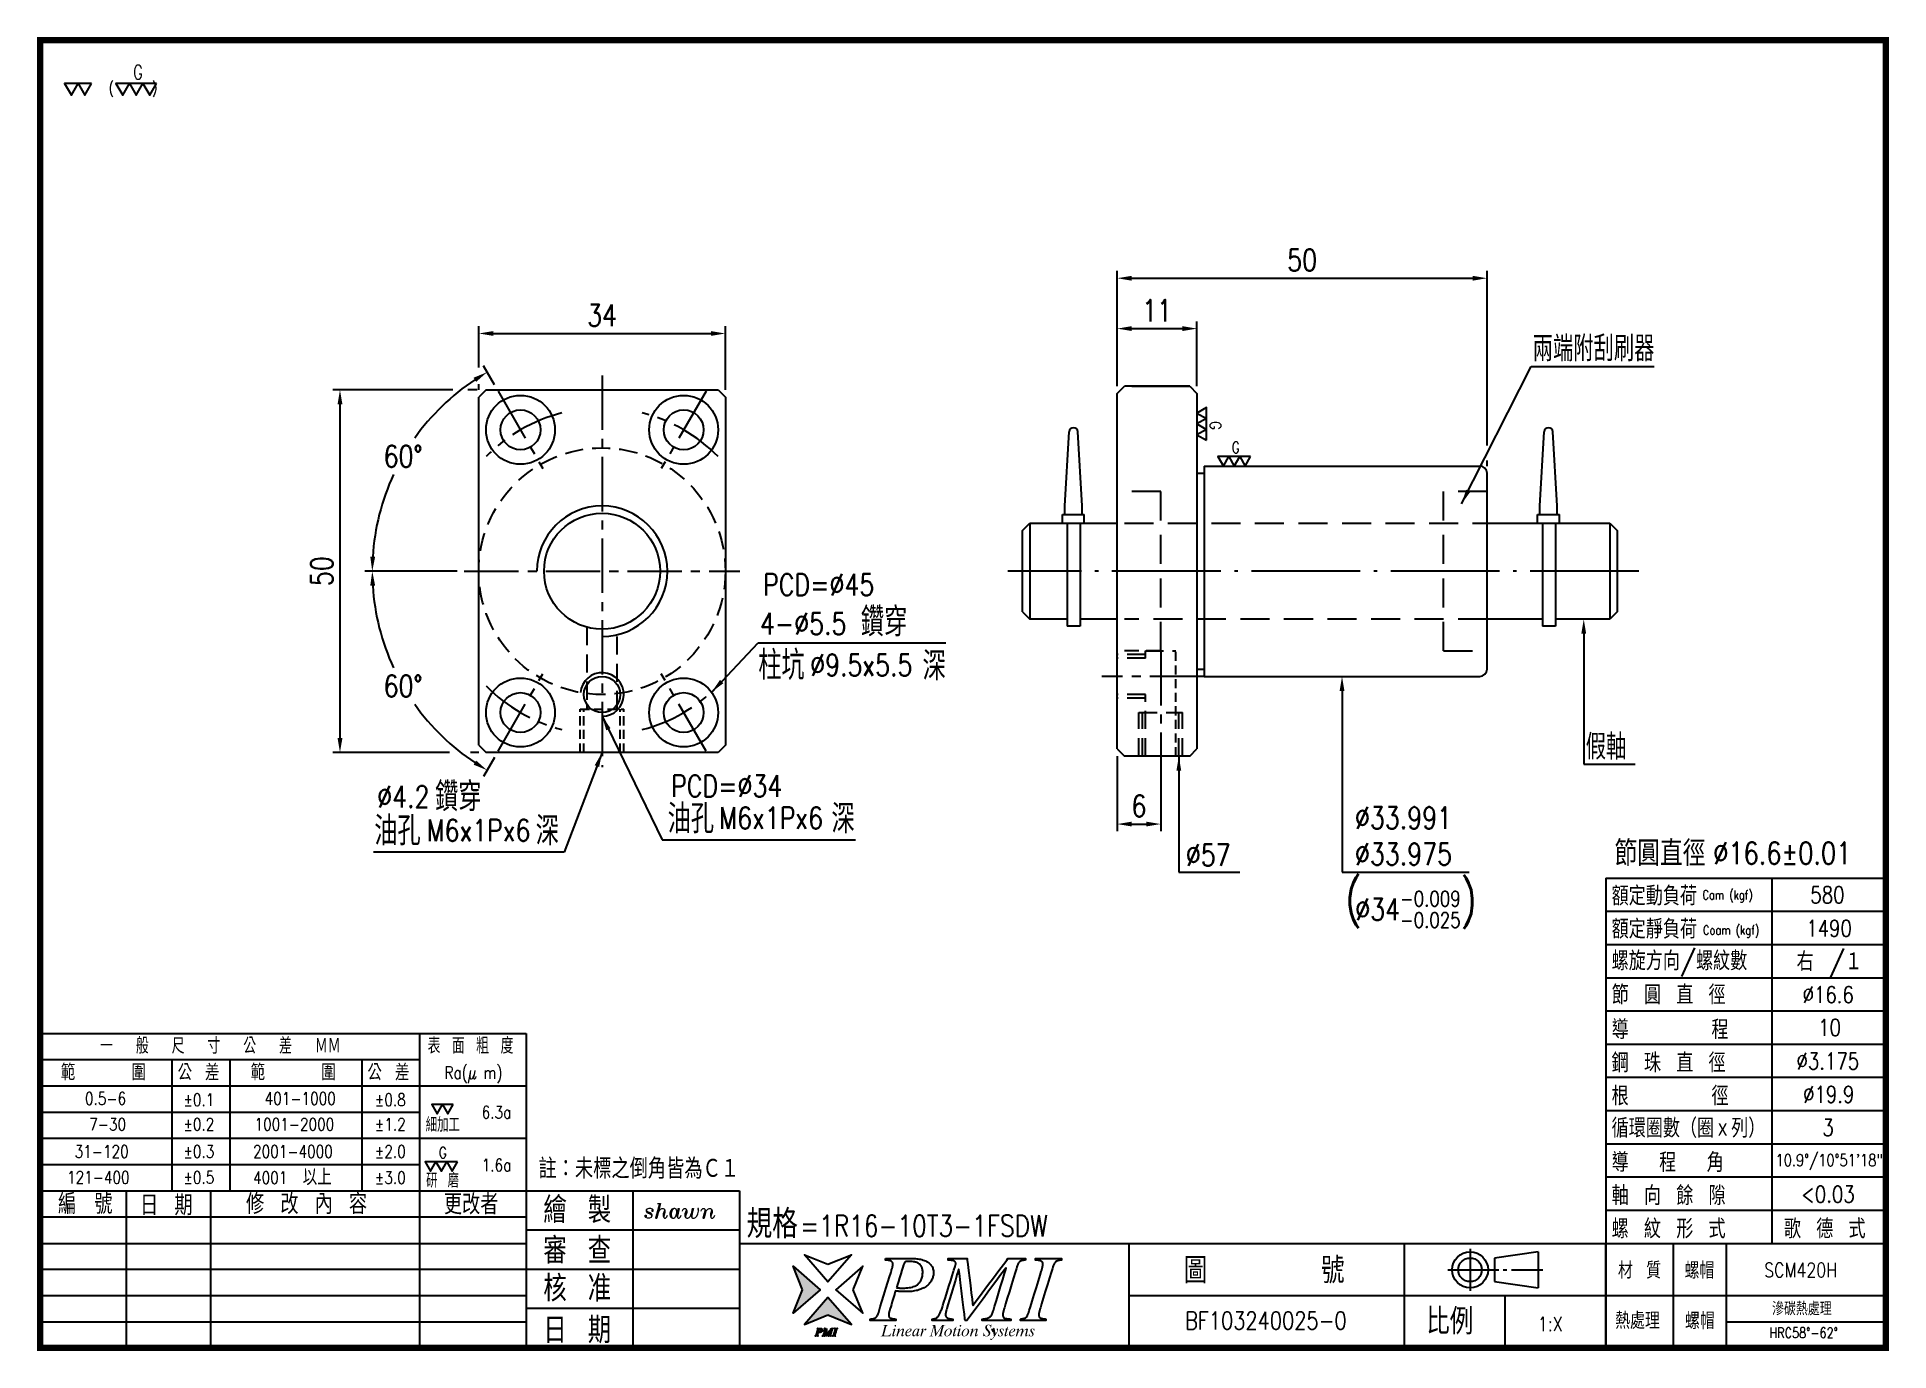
# Model space of a CAD drawing. Header units: millimetres. Extents: x 1167 to 1422, y 250 to 431.
import ezdxf
from ezdxf.enums import TextEntityAlignment as Align

# ---------------------------------------------------------------- set-up
doc = ezdxf.new("R2010")
doc.units = ezdxf.units.MM
doc.header["$LTSCALE"] = 10
for name, pattern in [('C', [2.5625, 2, -0.25, 0.0625, -0.25]), ('CENTER2', [1.125, 0.75, -0.125, 0.125, -0.125]), ('H', [0.75, 0.5, -0.25]), ('HIDDEN', [0.375, 0.25, -0.125]), ('HIDDEN2', [0.1875, 0.125, -0.0625])]:
    doc.linetypes.add(name, pattern=pattern)
doc.layers.get('0').update_dxf_attribs({"linetype": 'CONTINUOUS'})
doc.layers.get('DEFPOINTS').update_dxf_attribs({"linetype": 'CONTINUOUS'})
for name, color, linetype in [('03', 3, 'CONTINUOUS'), ('04', 4, 'CONTINUOUS'), ('05', 5, 'H'), ('C', 5, 'C')]:
    doc.layers.add(name, color=color, linetype=linetype)
doc.styles.add('SIMPLEX', font='SIMPLEX.shx', dxfattribs={"width": 0.8, "height": 3, "bigfont": 'chineset.shx'})
doc.styles.get("Standard").update_dxf_attribs({"font": 'TXT', "width": 0.8, "bigfont": 'CHINESET'})
doc.styles.add('WW', font='ITALICT.SHX')
doc.dimstyles.new('STANDARD$0', dxfattribs={"dimscale": 0, "dimtxt": 3.5, "dimasz": 2, "dimexe": 1, "dimexo": 1, "dimgap": 1, "dimtad": 1, "dimdec": 3, "dimdsep": 46, "dimtxsty": 'SIMPLEX', "dimcen": 0.09, "dimclrd": 6, "dimclre": 6, "dimclrt": 3, "dimadec": 1, "dimazin": 2, "dimtp": -0.1, "dimtm": 0.2, "dimtfac": 1, "dimtdec": 3, "dimtmove": 0, "dimatfit": 3, "dimfxl": 0, "dimtvp": 0.790698, "dimarcsym": 0})
doc.dimstyles.new('STANDARD$2', dxfattribs={"dimscale": 0, "dimtxt": 3.5, "dimasz": 2, "dimexe": 1, "dimexo": 1, "dimgap": 1, "dimtad": 0, "dimtih": 1, "dimtoh": 1, "dimdec": 3, "dimrnd": 0.0005, "dimdsep": 46, "dimtxsty": 'SIMPLEX', "dimcen": 0.09, "dimclrd": 6, "dimclre": 6, "dimclrt": 3, "dimadec": 1, "dimazin": 2, "dimtp": -0.1, "dimtm": 0.2, "dimtfac": 1, "dimtdec": 3, "dimtmove": 2, "dimatfit": 3, "dimfxl": 0, "dimtvp": 0.790698, "dimarcsym": 0})
doc.dimstyles.new('STANDARD$7', dxfattribs={"dimscale": 0, "dimtxt": 3.5, "dimasz": 2, "dimexe": 1, "dimexo": 1, "dimgap": 1, "dimtad": 1, "dimdec": 3, "dimrnd": 0.0005, "dimdsep": 46, "dimtxsty": 'SIMPLEX', "dimcen": 0.09, "dimclrd": 6, "dimclre": 6, "dimclrt": 3, "dimadec": 1, "dimazin": 2, "dimtp": -0.1, "dimtm": 0.2, "dimtfac": 1, "dimtdec": 3, "dimtmove": 2, "dimatfit": 3, "dimfxl": 0, "dimtvp": 0.790698, "dimarcsym": 0})

msp = doc.modelspace()

# ---------------------------------------------------------------- texts
at = {"style": 'SIMPLEX', "width": 0.8}
for s, height, p in [('G', 1.9402, (1179.9753, 425.8632)), ('(      )', 1.45759, (1176.638, 423.6984))]:
    msp.add_text(s, height=height, dxfattribs=at).set_placement(p, align=Align.MIDDLE_LEFT)
at = {"width": 0.9}
msp.add_text('節圓直徑', height=3.48713, dxfattribs=at).set_placement((1384.2428, 316.4264))
at = {"style": 'SIMPLEX', "width": 0.8}
for s, height, p in [('%%C16.6%%P0.01', 3.051241, (1397.8542, 316.6769)), ('Cam (kgf)', 1.24952, (1396.3677, 311.8253)), ('580', 2.28905, (1411.2469, 311.3111)), ('1490', 2.28905, (1410.6807, 306.6909)), ('Coam (kgf)', 1.24952, (1396.4408, 306.9662))]:
    msp.add_text(s, height=height, dxfattribs=at).set_placement(p)
at = {"color": 3}
for s, height, width, p in [('額定動負荷', 2.61605, 0.9, (1383.8476, 311.0008)), ('額定靜負荷', 2.61605, 0.9, (1383.8476, 306.4227)), ('螺旋方向/螺紋數', 2.61605, 0.9, (1383.8476, 302.0476)), ('右 /１', 2.61605, 0.9, (1409.3532, 301.9551)), ('節 圓 直 徑', 2.61605, 0.9, (1383.8476, 297.3615)), ('導     程', 2.61605, 0.9, (1383.8476, 292.5686)), ('一  般  尺  寸  公  差  ＭＭ', 2.217222, 0.8, (1175.4458, 290.5478)), ('表 面 粗 度', 2.21722, 0.8, (1220.601, 290.5478)), ('範    圍', 2.21924, 0.9, (1170.031, 286.878)), ('公 差', 2.21924, 0.9, (1186.1375, 286.878)), ('範    圍', 2.21924, 0.9, (1196.2052, 286.878)), ('公 差', 2.21924, 0.9, (1212.3117, 286.878)), ('鋼 珠 直 徑', 2.61605, 0.9, (1383.8476, 287.9905)), ('根     徑', 2.61605, 0.9, (1383.8476, 283.4124)), ('細加工', 1.96204, 0.8, (1220.3442, 279.7725)), ('循環圈數（圈ｘ列）', 2.61605, 0.9, (1383.8476, 278.9875)), ('註：未標之倒角皆為Ｃ１', 2.795905, 0.9, (1235.8786, 273.3187)), ('導  程  角', 2.61605, 0.9, (1383.8476, 274.2562)), ('以上', 2.21924, 0.9, (1203.387, 272.4291)), ('研 磨', 1.96204, 0.8, (1220.3966, 272.0947)), ('編\u3000號^J', 2.77956, 0.9, (1169.6538, 268.448)), ('日 期', 2.77956, 0.9, (1180.9611, 268.2799)), ('修 改 內 容', 2.77956, 0.9, (1195.5675, 268.4443)), ('更改者', 2.77956, 0.9, (1222.8589, 268.402)), ('繪 製', 3.59707, 0.9, (1236.5577, 267.209)), ('軸 向 餘 隙', 2.61605, 0.9, (1383.8476, 269.6817)), ('規格', 3.92408, 0.9, (1264.5842, 265.1169)), ('審 查', 3.59707, 0.9, (1236.5577, 261.619)), ('螺 紋 形 式', 2.61605, 0.9, (1383.8476, 265.1)), ('歌 德 式', 2.61605, 0.9, (1407.5997, 265.1)), ('圖     號', 3.59707, 0.9, (1324.8672, 258.8797)), ('材 質', 2.28264, 0.9, (1384.7185, 259.5448)), ('螺帽', 2.28264, 0.9, (1393.9098, 259.5313)), ('核 准', 3.59707, 0.9, (1236.5577, 256.3929)), ('比例', 3.59707, 0.9, (1358.2885, 251.8538)), ('滲碳熱處理', 1.82611, 0.9, (1405.9674, 254.4898)), ('日 期', 3.59707, 0.9, (1236.5514, 250.6451)), ('熱處理', 2.28264, 0.9, (1384.3362, 252.6198)), ('螺帽', 2.28264, 0.9, (1393.9597, 252.5781))]:
    msp.add_text(s, height=height, dxfattribs=dict(at, width=width)).set_placement(p)
at = {"color": 3, "style": 'SIMPLEX', "width": 0.8}
for s, height, p in [('%%C16.6', 2.28905, (1410.1815, 297.5494)), ('10', 2.28905, (1412.3245, 293.02)), ('Ra(μ m)', 1.72397, (1222.9303, 287.0758)), ('%%c3.175', 2.28905, (1409.3368, 288.3989)), ('%%c19.9', 2.28905, (1410.2421, 283.7918)), ('0.5-6', 1.72397, (1173.3618, 283.5133)), ('%%p0.1', 1.72397, (1186.9383, 283.3515)), ('401-1000', 1.72397, (1198.1419, 283.5133)), ('%%p0.8', 1.72397, (1213.3426, 283.3515)), ('7-30', 1.72397, (1173.9527, 279.9538)), ('%%p0.2', 1.72397, (1186.9383, 279.9538)), ('1001-2000', 1.72397, (1196.743, 279.9538)), ('%%p1.2', 1.72397, (1213.3426, 279.9538)), ('6.3a', 1.72397, (1228.058, 281.6152)), ('3', 2.289, (1412.9021, 279.2276)), ('31-120', 1.72397, (1171.9433, 276.2141)), ('%%p0.3', 1.72397, (1186.9383, 276.2141)), ('2001-4000', 1.72397, (1196.541, 276.2141)), ('%%p2.0', 1.72397, (1213.3426, 276.2141)), ('1.6a', 1.72397, (1228.058, 274.3382)), ('10.9%%D/10%%D51\'18"', 1.649508, (1406.4402, 275.0509)), ('121-400', 1.72397, (1170.8861, 272.6471)), ('%%p0.5', 1.72397, (1186.9383, 272.6471)), ('4001', 1.72397, (1196.541, 272.6019)), ('%%p3.0', 1.72397, (1213.3426, 272.6019)), ('<0.03', 2.28905, (1409.9846, 270.0305)), ('SCM420H', 1.99488, (1404.8806, 259.7272)), ('1:X', 1.99488, (1373.6726, 252.2996)), ('HRC58%%d-62%%d', 1.418578, (1405.6092, 251.3722))]:
    msp.add_text(s, height=height, dxfattribs=at).set_placement(p)
for s, height, p in [('G', 1.5522, (1222.143, 276.9152)), ('=1R16-10T3-1FSDW', 2.943058, (1271.9678, 266.8308)), ('BF103240025-0', 2.452549, (1325.037, 253.7595))]:
    msp.add_text(s, height=height, dxfattribs=at).set_placement(p, align=Align.MIDDLE_LEFT)
at = {"color": 3, "char_height": 3.5, "attachment_point": 5, "style": 'SIMPLEX'}
for s, insert in [('兩端附刮刷器', (1381.3586, 387.7555)), ('假軸', (1383.0687, 332.8539))]:
    msp.add_mtext(s, dxfattribs=dict(at, insert=insert))
at = {"char_height": 3, "attachment_point": 1, "style": 'SIMPLEX'}
for s, insert, width in [('{\\Fromans,chineset|c136;\\C3;PCD=\\Fromans,chineset|c0;%%C4\\Fromans,chineset|c136;5}', (1266.8624, 356.6978), 29.283161), ('{\\C3;4-%%C5.5}', (1266.4285, 351.3467), 29.283161), ('{\\Fromans,chineset|c0;\\C3;%%C9.5x5.5}', (1273.3533, 345.6369), 29.283161), ('{\\C3;%%C4.2}', (1213.6606, 327.4751), 25.381503)]:
    msp.add_mtext(s, dxfattribs=dict(at, insert=insert, width=width))
at = {"color": 3, "char_height": 4, "width": 15.434797, "attachment_point": 1}
for insert in [(1280.332, 352.0814), (1221.6356, 327.9786)]:
    msp.add_mtext('鑽穿', dxfattribs=dict(at, insert=insert))
at = {"color": 3, "attachment_point": 1}
for s, insert, char_height, width, style in [('柱坑', (1266.1958, 346.1132), 4, 13.924871, 'SIMPLEX'), ('深', (1288.8447, 346.0013), 4, 16.441414, 'SIMPLEX'), ('PCD=%%C34', (1254.1791, 328.9502), 3, 9.063101, 'SIMPLEX'), ('{\\Fromans,chineset|c0;%%C33.991\\P%%C33.975}', (1348.4692, 324.5664), 3, 9.063101, 'SIMPLEX'), ('{\\Fromans,chineset|c0;%%C5\\Fromans,chineset|c136;7}', (1325.1498, 319.4563), 3, 9.063101, 'SIMPLEX'), ('shawn', (1250.4154, 269.8925), 2, 13.683544, 'WW')]:
    msp.add_mtext(s, dxfattribs=dict(at, insert=insert, char_height=char_height, width=width, style=style))
at = {"color": 4, "attachment_point": 1, "style": 'SIMPLEX'}
for s, insert, char_height, width in [('(', (1347.0966, 314.3937), 4.9091, 9.873728), ('\\A1;{\\Fromans,chineset|c0;%%C34\\H0.7x;\\S-0.009^ -0.025;}', (1348.51, 312.967), 3, 14.076731)]:
    msp.add_mtext(s, dxfattribs=dict(at, insert=insert, char_height=char_height, width=width))
at = {"color": 4, "extrusion": (0, 0, -1), "insert": (1365.3111, 314.2971), "char_height": 4.9091, "width": 9.873728, "attachment_point": 1, "text_direction": (-1, 0, 0), "style": 'SIMPLEX'}
msp.add_mtext('(', dxfattribs=at)
at = {"layer": '03', "color": 3, "attachment_point": 1, "style": 'SIMPLEX'}
for s, insert, char_height, width in [('{\\C256;油孔}', (1253.6914, 324.94), 4, 21.250807), ('{\\C256;M6x1Px6}', (1260.8244, 324.5584), 3, 29.214037), ('{\\C256;深}', (1276.2844, 324.94), 4, 16.441414), ('{\\C256;油孔}', (1213.2471, 323.2749), 4, 21.250807), ('{\\C256;深}', (1235.5045, 323.2749), 4, 16.441414)]:
    msp.add_mtext(s, dxfattribs=dict(at, insert=insert, char_height=char_height, width=width))
at = {"layer": '03', "insert": (1220.4832, 322.8336), "char_height": 3, "width": 29.283161, "attachment_point": 1, "style": 'SIMPLEX'}
msp.add_mtext('M6x1Px6', dxfattribs=at)

# ---------------------------------------------------------------- blocks, each defined once
blk = doc.blocks.new('lib')
at = {"layer": '04'}
for p, q in [((1.34, 2.32), (-1.34, 2.32)), ((-1.34, 2.32), (0, 0)), ((0, 0), (1.34, 2.32)), ((1.34, 2.32), (2.68, 0)), ((4.02, 2.32), (1.34, 2.32)), ((2.68, 0), (4.02, 2.32))]:
    blk.add_line(p, q, dxfattribs=at)
blk.add_lwpolyline([(-1.34, 2.32), (-4.02, 2.32), (-2.68, 0)], close=True, dxfattribs=at)
at = {"layer": '04', "style": 'SIMPLEX', "width": 0.8}
blk.add_text('G', height=2.8, dxfattribs=at).set_placement((-0.65, 4.57), align=Align.MIDDLE_LEFT)
blk = doc.blocks.new('*D60')
at = {"color": 6, "lineweight": -2}
for p, q in [((1315.68, 382.57), (1315.68, 398.46)), ((1366.68, 374.39), (1366.68, 398.46)), ((1317.68, 397.46), (1364.68, 397.46)), ((1366.68, 371.57), (1366.68, 372.35))]:
    blk.add_line(p, q, dxfattribs=at)
at = {"color": 6}
for points in [[(1317.68, 397.79), (1317.68, 397.12), (1315.68, 397.46)], [(1364.68, 397.79), (1364.68, 397.12), (1366.68, 397.46)]]:
    blk.add_solid(points, dxfattribs=at)
at = {"layer": 'DEFPOINTS', "color": 0}
for p in [(1366.68, 397.46), (1315.68, 381.57), (1366.68, 370.57)]:
    blk.add_point(p, dxfattribs=at)
at = {"color": 3, "insert": (1341.18, 399.96), "char_height": 3, "attachment_point": 5, "style": 'SIMPLEX'}
blk.add_mtext('50', dxfattribs=at)
blk = doc.blocks.new('*D61')
at = {"color": 6, "lineweight": -2}
for p, q in [((1315.68, 382.57), (1315.68, 391.51)), ((1326.68, 382.57), (1326.68, 391.51)), ((1317.68, 390.51), (1324.68, 390.51))]:
    blk.add_line(p, q, dxfattribs=at)
at = {"color": 6}
for points in [[(1317.68, 390.85), (1317.68, 390.18), (1315.68, 390.51)], [(1324.68, 390.85), (1324.68, 390.18), (1326.68, 390.51)]]:
    blk.add_solid(points, dxfattribs=at)
at = {"layer": 'DEFPOINTS', "color": 0}
for p in [(1326.68, 390.51), (1315.68, 381.57), (1326.68, 381.57)]:
    blk.add_point(p, dxfattribs=at)
at = {"color": 3, "insert": (1321.18, 393.01), "char_height": 3, "attachment_point": 5, "style": 'SIMPLEX'}
blk.add_mtext('11', dxfattribs=at)
blk = doc.blocks.new('*D62')
at = {"color": 6, "lineweight": -2}
for p, q in [((1315.68, 331.57), (1315.68, 321.21)), ((1321.68, 330.57), (1321.68, 321.21)), ((1317.68, 322.21), (1319.68, 322.21))]:
    blk.add_line(p, q, dxfattribs=at)
at = {"color": 6}
for points in [[(1317.68, 322.54), (1317.68, 321.88), (1315.68, 322.21)], [(1319.68, 321.88), (1319.68, 322.54), (1321.68, 322.21)]]:
    blk.add_solid(points, dxfattribs=at)
at = {"layer": 'DEFPOINTS', "color": 0}
for p in [(1315.68, 332.57), (1321.68, 331.57), (1321.68, 322.21)]:
    blk.add_point(p, dxfattribs=at)
at = {"color": 3, "insert": (1318.68, 324.71), "char_height": 3, "attachment_point": 5, "style": 'SIMPLEX'}
blk.add_mtext('6', dxfattribs=at)
blk = doc.blocks.new('*D65')
at = {"color": 6, "lineweight": -2}
for p, q in [((1227.66, 385.15), (1227.66, 390.84)), ((1261.66, 382.07), (1261.66, 390.84)), ((1229.66, 389.84), (1259.66, 389.84)), ((1227.66, 382.07), (1227.66, 382.87))]:
    blk.add_line(p, q, dxfattribs=at)
at = {"color": 6}
for points in [[(1229.66, 390.17), (1229.66, 389.51), (1227.66, 389.84)], [(1259.66, 390.17), (1259.66, 389.51), (1261.66, 389.84)]]:
    blk.add_solid(points, dxfattribs=at)
at = {"layer": 'DEFPOINTS', "color": 0}
for p in [(1261.66, 389.84), (1227.66, 381.07), (1261.66, 381.07)]:
    blk.add_point(p, dxfattribs=at)
at = {"color": 3, "insert": (1244.66, 392.34), "char_height": 3, "attachment_point": 5, "style": 'SIMPLEX'}
blk.add_mtext('34', dxfattribs=at)
blk = doc.blocks.new('*D69')
at = {"color": 6, "lineweight": -2}
for p, q in [((1229.83, 382.76), (1228.31, 385.38)), ((1224.66, 357.07), (1211.97, 357.07))]:
    blk.add_line(p, q, dxfattribs=at)
for start, end in [(123.6172, 144.6267), (155.096, 176.3828)]:
    blk.add_arc((1244.66, 357.07), 31.69, start, end, dxfattribs=at)
at = {"color": 6}
for points in [[(1226.94, 383.74), (1227.29, 383.17), (1228.81, 384.51)], [(1213.37, 359.06), (1212.7, 359.08), (1212.97, 357.07)]]:
    blk.add_solid(points, dxfattribs=at)
at = {"layer": 'DEFPOINTS', "color": 0}
for p in [(1230.33, 381.89), (1220.39, 377.44), (1236.49, 371.22), (1225.66, 357.07), (1263.66, 357.07)]:
    blk.add_point(p, dxfattribs=at)
at = {"color": 3, "insert": (1217.22, 372.91), "char_height": 3, "attachment_point": 5, "style": 'SIMPLEX'}
blk.add_mtext('60°', dxfattribs=at)
blk = doc.blocks.new('*D70')
at = {"color": 6, "lineweight": -2}
for p, q in [((1224.66, 357.07), (1211.97, 357.07)), ((1229.83, 331.38), (1228.31, 328.76))]:
    blk.add_line(p, q, dxfattribs=at)
for start, end in [(183.6172, 204.904), (215.3733, 236.3828)]:
    blk.add_arc((1244.66, 357.07), 31.69, start, end, dxfattribs=at)
at = {"color": 6}
for points in [[(1212.7, 355.06), (1213.37, 355.08), (1212.97, 357.07)], [(1227.29, 330.97), (1226.94, 330.4), (1228.81, 329.63)]]:
    blk.add_solid(points, dxfattribs=at)
at = {"layer": 'DEFPOINTS', "color": 0}
for p in [(1225.66, 357.07), (1263.66, 357.07), (1214.88, 346.23), (1236.49, 342.92), (1230.33, 332.25)]:
    blk.add_point(p, dxfattribs=at)
at = {"color": 3, "insert": (1217.22, 341.23), "char_height": 3, "attachment_point": 5, "style": 'SIMPLEX'}
blk.add_mtext('60°', dxfattribs=at)
blk = doc.blocks.new('*D71')
at = {"color": 6, "lineweight": -2}
for p, q in [((1224.09, 382.07), (1207.52, 382.07)), ((1227.42, 382.07), (1226.15, 382.07)), ((1208.52, 380.07), (1208.52, 334.07)), ((1223.62, 332.07), (1207.52, 332.07)), ((1227.66, 332.07), (1226.52, 332.07))]:
    blk.add_line(p, q, dxfattribs=at)
at = {"color": 6}
for points in [[(1208.19, 380.07), (1208.86, 380.07), (1208.52, 382.07)], [(1208.19, 334.07), (1208.86, 334.07), (1208.52, 332.07)]]:
    blk.add_solid(points, dxfattribs=at)
at = {"layer": 'DEFPOINTS', "color": 0}
for p in [(1228.66, 382.07), (1208.52, 332.07), (1228.66, 332.07)]:
    blk.add_point(p, dxfattribs=at)
at = {"color": 3, "insert": (1206.02, 357.07), "char_height": 3, "attachment_point": 5, "rotation": 90, "style": 'SIMPLEX'}
blk.add_mtext('50', dxfattribs=at)

# ---------------------------------------------------------------- dimensions: what is measured, and where the dimension line sits
dim = msp.add_linear_dim(base=(1366.6759, 397.4554), p1=(1315.6759, 381.5702), p2=(1366.6759, 370.5702), text='50', dimstyle='STANDARD$0', override={"dimscale": 1})
dim.commit()
dim.dimension.update_dxf_attribs({"geometry": '*D60', "text_midpoint": (1341.1759, 399.9554)})
at = {"color": 3}
dim = msp.add_linear_dim(base=(1261.6576, 389.8414), p1=(1227.6576, 381.0702), p2=(1261.6576, 381.0702), dimstyle='STANDARD$0', override={"dimscale": 1}, dxfattribs=at)
dim.commit()
dim.dimension.update_dxf_attribs({"geometry": '*D65', "text_midpoint": (1244.6576, 392.3414)})
for base, p1, p2, picture, middle in [((1326.6759, 390.5128), (1315.6759, 381.5702), (1326.6759, 381.5702), '*D61', (1321.1759, 393.0128)), ((1321.6759, 322.2094), (1315.6759, 332.5702), (1321.6759, 331.5702), '*D62', (1318.6759, 324.7094))]:
    dim = msp.add_linear_dim(base=base, p1=p1, p2=p2, dimstyle='STANDARD$0', override={"dimscale": 1})
    dim.commit()
    dim.dimension.update_dxf_attribs({"geometry": picture, "text_midpoint": middle})
for base, line1, line2, picture, middle in [((1220.3853, 377.4371), ((1225.6576, 357.0702), (1263.6576, 357.0702)), ((1230.3253, 381.8944), (1236.4899, 371.2171)), '*D69', (1217.2173, 372.9128)), ((1214.8832, 346.2332), ((1230.3253, 332.246), (1236.4899, 342.9233)), ((1225.6576, 357.0702), (1263.6576, 357.0702)), '*D70', (1217.2173, 341.2275))]:
    dim = msp.add_angular_dim_2l(base=base, line1=line1, line2=line2, dimstyle='STANDARD$2', override={"dimscale": 1, "dimarcsym": 1}, dxfattribs=at)
    dim.commit()
    dim.dimension.update_dxf_attribs({"geometry": picture, "text_midpoint": middle})
dim = msp.add_linear_dim(base=(1208.5224, 332.0702), p1=(1228.6576, 382.0702), p2=(1228.6576, 332.0702), angle=90, dimstyle='STANDARD$0', override={"dimscale": 1, "dimarcsym": 1}, dxfattribs=at)
dim.commit()
dim.dimension.update_dxf_attribs({"geometry": '*D71', "text_midpoint": (1206.0224, 357.0702)})

# ---------------------------------------------------------------- hatches: boundary and pattern name
h = msp.add_hatch(color=4)
h.paths.add_polyline_path([(1274.721, 258.0093), (1274.721, 258.0222), (1271.0046, 261.2517), (1272.2682, 258.0157), (1271.0046, 254.7799)])
h.paths.add_polyline_path([(1275.8039, 256.9406), (1272.5681, 253.2166), (1275.8039, 254.5555), (1279.0397, 253.2166)])
h.paths.add_polyline_path([(1276.737, 251.7388), (1276.7385, 251.7472), (1276.7407, 251.7571), (1276.7434, 251.7683), (1276.7467, 251.781), (1276.7507, 251.7951), (1276.7552, 251.8106), (1276.7604, 251.8275), (1276.7666, 251.8491), (1276.7832, 251.9067), (1276.8073, 251.9902), (1276.8359, 252.0892), (1276.8659, 252.1934), (1276.8945, 252.2924), (1276.9185, 252.3759), (1276.9352, 252.4336), (1276.9414, 252.4551), (1276.9476, 252.4781), (1276.9535, 252.4991), (1276.9592, 252.5183), (1276.9646, 252.5355), (1276.9698, 252.551), (1276.9747, 252.5645), (1276.9793, 252.5761), (1276.9837, 252.5859), (1276.9878, 252.5938), (1276.9921, 252.6006), (1276.9967, 252.607), (1277.0017, 252.613), (1277.0071, 252.6187), (1277.013, 252.6241), (1277.0193, 252.6291), (1277.0259, 252.6337), (1277.033, 252.638), (1277.0405, 252.6419), (1277.0489, 252.6459), (1277.0591, 252.6489), (1277.0666, 252.6505), (1277.0747, 252.6518), (1277.0835, 252.6528), (1277.0928, 252.6535), (1277.1028, 252.6538), (1277.1134, 252.6538), (1277.1145, 252.6572), (1277.1156, 252.6609), (1277.1169, 252.6652), (1277.1183, 252.6697), (1277.1197, 252.674), (1277.1219, 252.6811), (1277.1082, 252.6811), (1277.0717, 252.6811), (1277.0189, 252.6811), (1276.9562, 252.6811), (1276.8903, 252.6811), (1276.8277, 252.6811), (1276.7748, 252.6811), (1276.7383, 252.6811), (1276.7247, 252.6811), (1276.7223, 252.674), (1276.7209, 252.6697), (1276.7193, 252.6652), (1276.7179, 252.6609), (1276.7167, 252.6572), (1276.7155, 252.6538), (1276.7282, 252.6537), (1276.7398, 252.6534), (1276.7506, 252.653), (1276.7604, 252.6523), (1276.7692, 252.6515), (1276.7771, 252.6505), (1276.7874, 252.6488), (1276.7968, 252.6459), (1276.8055, 252.642), (1276.8128, 252.6376), (1276.819, 252.6325), (1276.8242, 252.6269), (1276.8284, 252.6206), (1276.8316, 252.6137), (1276.8338, 252.6061), (1276.8351, 252.598), (1276.8352, 252.5915), (1276.835, 252.5821), (1276.8341, 252.5718), (1276.8327, 252.5605), (1276.8307, 252.5483), (1276.8281, 252.5351), (1276.825, 252.521), (1276.8213, 252.5059), (1276.817, 252.4899), (1276.8122, 252.4729), (1276.806, 252.4514), (1276.7893, 252.3935), (1276.7652, 252.3098), (1276.7367, 252.2105), (1276.7066, 252.106), (1276.678, 252.0067), (1276.6539, 251.9229), (1276.6373, 251.8651), (1276.6311, 251.8435), (1276.6251, 251.8234), (1276.6192, 251.8048), (1276.6133, 251.7875), (1276.6075, 251.7717), (1276.6016, 251.7573), (1276.5959, 251.7443), (1276.5901, 251.7327), (1276.5845, 251.7225), (1276.5771, 251.711), (1276.5687, 251.7015), (1276.5584, 251.693), (1276.5495, 251.6873), (1276.5431, 251.6837), (1276.5362, 251.6805), (1276.5289, 251.6774), (1276.5212, 251.6745), (1276.5102, 251.6721), (1276.5018, 251.6707), (1276.4924, 251.6695), (1276.4818, 251.6685), (1276.4702, 251.6676), (1276.4575, 251.667), (1276.4437, 251.6666), (1276.4409, 251.6595), (1276.4392, 251.6552), (1276.4374, 251.6506), (1276.4358, 251.6463), (1276.433, 251.6393), (1276.4475, 251.6393), (1276.4863, 251.6393), (1276.5425, 251.6393), (1276.6092, 251.6393), (1276.6793, 251.6393), (1276.746, 251.6393), (1276.8022, 251.6393), (1276.8411, 251.6393), (1276.8555, 251.6393), (1276.8577, 251.6463), (1276.8591, 251.6506), (1276.8605, 251.6552), (1276.8618, 251.6595), (1276.864, 251.6666), (1276.8497, 251.6675), (1276.8366, 251.6686), (1276.8245, 251.6697), (1276.8137, 251.6708), (1276.8039, 251.672), (1276.7953, 251.6733), (1276.7877, 251.6746), (1276.7784, 251.6766), (1276.7693, 251.6798), (1276.7613, 251.6834), (1276.7545, 251.6877), (1276.7475, 251.6935), (1276.7414, 251.702), (1276.7375, 251.7116), (1276.736, 251.7206), (1276.7357, 251.7289)])
h.paths.add_polyline_path([(1276.1766, 251.6753), (1276.168, 251.6785), (1276.1603, 251.6822), (1276.1509, 251.6878), (1276.1432, 251.6948), (1276.1376, 251.7031), (1276.134, 251.7127), (1276.1325, 251.7233), (1276.1328, 251.7333), (1276.1335, 251.7407), (1276.1345, 251.7485), (1276.136, 251.7569), (1276.1378, 251.7659), (1276.1401, 251.7753), (1276.1428, 251.7854), (1276.146, 251.7959), (1276.1495, 251.807), (1276.1561, 251.8297), (1276.1738, 251.8904), (1276.1994, 251.9783), (1276.2298, 252.0825), (1276.2618, 252.1922), (1276.2921, 252.2964), (1276.3178, 252.3843), (1276.3355, 252.445), (1276.3421, 252.4677), (1276.3475, 252.4882), (1276.3528, 252.5071), (1276.3581, 252.5246), (1276.3632, 252.5405), (1276.3683, 252.5548), (1276.3733, 252.5676), (1276.3782, 252.5789), (1276.383, 252.5887), (1276.3877, 252.597), (1276.3925, 252.6041), (1276.3973, 252.6107), (1276.4023, 252.6168), (1276.4073, 252.6224), (1276.4151, 252.6298), (1276.4258, 252.6376), (1276.4357, 252.6424), (1276.4441, 252.6444), (1276.4515, 252.6457), (1276.4607, 252.6471), (1276.4715, 252.6484), (1276.484, 252.6498), (1276.4983, 252.6511), (1276.5142, 252.6524), (1276.5317, 252.6538), (1276.5317, 252.6609), (1276.5317, 252.6652), (1276.5317, 252.6697), (1276.5317, 252.674), (1276.5317, 252.6811), (1276.5234, 252.6811), (1276.5009, 252.6811), (1276.4684, 252.6811), (1276.4299, 252.6811), (1276.3893, 252.6811), (1276.3508, 252.6811), (1276.3183, 252.6811), (1276.2958, 252.6811), (1276.2874, 252.6811), (1276.2663, 252.6521), (1276.2095, 252.5744), (1276.1274, 252.462), (1276.03, 252.3286), (1275.9276, 252.1883), (1275.8302, 252.055), (1275.7481, 251.9425), (1275.6914, 251.8649), (1275.6702, 251.8359), (1275.6667, 251.8649), (1275.6574, 251.9425), (1275.6438, 252.055), (1275.6278, 252.1883), (1275.6109, 252.3286), (1275.5949, 252.462), (1275.5813, 252.5744), (1275.572, 252.6521), (1275.5685, 252.6811), (1275.5596, 252.6811), (1275.5356, 252.6811), (1275.501, 252.6811), (1275.46, 252.6811), (1275.4168, 252.6811), (1275.3757, 252.6811), (1275.3411, 252.6811), (1275.3171, 252.6811), (1275.3082, 252.6811), (1275.3062, 252.674), (1275.305, 252.6697), (1275.3037, 252.6652), (1275.3025, 252.6609), (1275.3005, 252.6538), (1275.3139, 252.6521), (1275.3262, 252.6503), (1275.3376, 252.6484), (1275.3481, 252.6463), (1275.3576, 252.6442), (1275.3661, 252.6419), (1275.3736, 252.6394), (1275.3832, 252.6356), (1275.3935, 252.6296), (1275.4014, 252.6233), (1275.4067, 252.6186), (1275.4121, 252.6134), (1275.4175, 252.6075), (1275.423, 252.6011), (1275.4286, 252.5942), (1275.4342, 252.5867), (1275.4264, 252.56), (1275.4057, 252.4886), (1275.3756, 252.3853), (1275.3399, 252.2628), (1275.3024, 252.1339), (1275.2668, 252.0114), (1275.2367, 251.9081), (1275.2159, 251.8367), (1275.2082, 251.8101), (1275.2022, 251.7922), (1275.1963, 251.7758), (1275.1905, 251.7609), (1275.1847, 251.7474), (1275.179, 251.7353), (1275.1734, 251.7247), (1275.1678, 251.7155), (1275.1622, 251.7077), (1275.1567, 251.7014), (1275.1487, 251.6941), (1275.1396, 251.6876), (1275.1295, 251.6821), (1275.1183, 251.6773), (1275.1061, 251.6734), (1275.0929, 251.6704), (1275.0786, 251.6683), (1275.0633, 251.667), (1275.0469, 251.6666), (1275.0415, 251.6666), (1275.0348, 251.6666), (1275.0262, 251.6666), (1275.024, 251.6595), (1275.0227, 251.6552), (1275.0213, 251.6506), (1275.0199, 251.6463), (1275.0178, 251.6393), (1275.0297, 251.6393), (1275.0616, 251.6393), (1275.1079, 251.6393), (1275.1628, 251.6393), (1275.2205, 251.6393), (1275.2754, 251.6393), (1275.3216, 251.6393), (1275.3536, 251.6393), (1275.3655, 251.6393), (1275.3658, 251.6402), (1275.3677, 251.6463), (1275.3691, 251.6506), (1275.3705, 251.6552), (1275.3718, 251.6595), (1275.3729, 251.6631), (1275.374, 251.6666), (1275.357, 251.6679), (1275.3414, 251.6694), (1275.3273, 251.6712), (1275.3147, 251.6733), (1275.3035, 251.6755), (1275.2938, 251.678), (1275.2855, 251.6808), (1275.2759, 251.6851), (1275.2669, 251.6923), (1275.2602, 251.7007), (1275.2556, 251.7104), (1275.2531, 251.7214), (1275.2527, 251.7307), (1275.253, 251.7377), (1275.2538, 251.7461), (1275.2553, 251.7558), (1275.2574, 251.7668), (1275.26, 251.7792), (1275.2632, 251.7929), (1275.2671, 251.8079), (1275.2715, 251.8243), (1275.2765, 251.842), (1275.2828, 251.8641), (1275.2999, 251.9233), (1275.3246, 252.009), (1275.3539, 252.1106), (1275.3848, 252.2175), (1275.4141, 252.3192), (1275.4388, 252.4049), (1275.4559, 252.4641), (1275.4622, 252.4862), (1275.4657, 252.4571), (1275.4751, 252.3793), (1275.4887, 252.2666), (1275.5047, 252.133), (1275.5217, 251.9924), (1275.5377, 251.8588), (1275.5513, 251.7461), (1275.5607, 251.6683), (1275.5642, 251.6393), (1275.5681, 251.6393), (1275.5722, 251.6393), (1275.5772, 251.6393), (1275.5823, 251.6393), (1275.5872, 251.6393), (1275.5914, 251.6393), (1275.5953, 251.6393), (1275.6164, 251.6683), (1275.6731, 251.7461), (1275.755, 251.8588), (1275.8522, 251.9924), (1275.9545, 252.133), (1276.0517, 252.2666), (1276.1337, 252.3793), (1276.1903, 252.4571), (1276.2114, 252.4862), (1276.2054, 252.4655), (1276.1895, 252.41), (1276.1663, 252.3297), (1276.1388, 252.2345), (1276.11, 252.1343), (1276.0825, 252.0391), (1276.0594, 251.9588), (1276.0434, 251.9033), (1276.0374, 251.8826), (1276.0301, 251.8574), (1276.0231, 251.8343), (1276.0165, 251.8132), (1276.0103, 251.7942), (1276.0045, 251.7773), (1275.999, 251.7624), (1275.9939, 251.7496), (1275.9892, 251.7389), (1275.9848, 251.7302), (1275.9805, 251.7229), (1275.9762, 251.716), (1275.9717, 251.7098), (1275.9648, 251.7012), (1275.955, 251.6919), (1275.9453, 251.6851), (1275.935, 251.68), (1275.9271, 251.6768), (1275.9186, 251.6741), (1275.9094, 251.6718), (1275.8995, 251.6699), (1275.8889, 251.6684), (1275.8777, 251.6674), (1275.8657, 251.6668), (1275.8531, 251.6666), (1275.8477, 251.6666), (1275.841, 251.6666), (1275.8324, 251.6666), (1275.8304, 251.6595), (1275.8292, 251.6552), (1275.8279, 251.6506), (1275.8267, 251.6463), (1275.8247, 251.6393), (1275.8395, 251.6393), (1275.8792, 251.6393), (1275.9368, 251.6393), (1276.005, 251.6393), (1276.0767, 251.6393), (1276.1449, 251.6393), (1276.2025, 251.6393), (1276.2422, 251.6393), (1276.257, 251.6393), (1276.2588, 251.6463), (1276.2599, 251.6506), (1276.261, 251.6552), (1276.2621, 251.6595), (1276.2639, 251.6666), (1276.2591, 251.6666), (1276.2532, 251.6666), (1276.2478, 251.6666), (1276.2455, 251.6666), (1276.2319, 251.6668), (1276.2192, 251.6675), (1276.2073, 251.6688), (1276.1962, 251.6705), (1276.186, 251.6727)])
h.paths.add_polyline_path([(1274.3938, 251.9718), (1274.4082, 252.0216), (1274.4219, 252.069), (1274.4334, 252.109), (1274.4414, 252.1366), (1274.4443, 252.1469), (1274.4686, 252.1415), (1274.4919, 252.1367), (1274.5143, 252.1326), (1274.5356, 252.1291), (1274.556, 252.1262), (1274.5755, 252.124), (1274.5939, 252.1224), (1274.6114, 252.1215), (1274.628, 252.1212), (1274.6536, 252.1217), (1274.6787, 252.1234), (1274.7035, 252.1263), (1274.7279, 252.1303), (1274.7519, 252.1355), (1274.7754, 252.1418), (1274.7986, 252.1493), (1274.8214, 252.1579), (1274.8438, 252.1676), (1274.8654, 252.1783), (1274.8858, 252.1896), (1274.9049, 252.2017), (1274.9229, 252.2145), (1274.9396, 252.2279), (1274.9551, 252.242), (1274.9695, 252.2569), (1274.9825, 252.2724), (1274.9944, 252.2886), (1275.005, 252.3052), (1275.0144, 252.3219), (1275.0226, 252.3388), (1275.0295, 252.3557), (1275.0351, 252.3728), (1275.0395, 252.39), (1275.0426, 252.4073), (1275.0445, 252.4247), (1275.0451, 252.4422), (1275.0441, 252.464), (1275.0412, 252.4851), (1275.0363, 252.5054), (1275.0294, 252.525), (1275.0205, 252.5438), (1275.0096, 252.5619), (1274.9968, 252.5792), (1274.982, 252.5958), (1274.9653, 252.6116), (1274.9465, 252.6262), (1274.9257, 252.639), (1274.9029, 252.6502), (1274.8781, 252.6596), (1274.8513, 252.6674), (1274.8225, 252.6734), (1274.7917, 252.6777), (1274.7589, 252.6802), (1274.724, 252.6811), (1274.7099, 252.6811), (1274.6722, 252.6811), (1274.6176, 252.6811), (1274.5529, 252.6811), (1274.4848, 252.6811), (1274.4201, 252.6811), (1274.3655, 252.6811), (1274.3278, 252.6811), (1274.3138, 252.6811), (1274.3116, 252.674), (1274.3102, 252.6697), (1274.3088, 252.6652), (1274.3075, 252.6609), (1274.3053, 252.6538), (1274.3212, 252.6528), (1274.3358, 252.6514), (1274.3491, 252.6497), (1274.3611, 252.6476), (1274.3718, 252.6452), (1274.3812, 252.6425), (1274.3893, 252.6394), (1274.399, 252.6345), (1274.4086, 252.6261), (1274.4156, 252.6171), (1274.4204, 252.6072), (1274.4232, 252.5964), (1274.4236, 252.5876), (1274.4232, 252.5787), (1274.422, 252.568), (1274.4201, 252.5556), (1274.4175, 252.5414), (1274.4141, 252.5255), (1274.4099, 252.5079), (1274.405, 252.4885), (1274.3993, 252.4674), (1274.3928, 252.4445), (1274.387, 252.4241), (1274.3713, 252.3695), (1274.3485, 252.2905), (1274.3216, 252.1968), (1274.2932, 252.0982), (1274.2662, 252.0045), (1274.2435, 251.9254), (1274.2278, 251.8708), (1274.2219, 251.8505), (1274.2138, 251.8233), (1274.2058, 251.7987), (1274.1979, 251.7765), (1274.1901, 251.7567), (1274.1825, 251.7394), (1274.1749, 251.7246), (1274.1676, 251.7122), (1274.1603, 251.7022), (1274.1532, 251.6947), (1274.1455, 251.6888), (1274.1366, 251.6836), (1274.1264, 251.6791), (1274.1151, 251.6753), (1274.1025, 251.6721), (1274.0887, 251.6697), (1274.0736, 251.668), (1274.0574, 251.6669), (1274.0399, 251.6666), (1274.0388, 251.6631), (1274.0377, 251.6595), (1274.0364, 251.6552), (1274.035, 251.6506), (1274.0336, 251.6463), (1274.0315, 251.6393), (1274.0455, 251.6393), (1274.0831, 251.6393), (1274.1375, 251.6393), (1274.2021, 251.6393), (1274.27, 251.6393), (1274.3345, 251.6393), (1274.3889, 251.6393), (1274.4265, 251.6393), (1274.4406, 251.6393), (1274.4408, 251.6402), (1274.4426, 251.6463), (1274.4438, 251.6506), (1274.445, 251.6552), (1274.4463, 251.6595), (1274.4482, 251.6666), (1274.4316, 251.6676), (1274.4163, 251.669), (1274.4024, 251.6706), (1274.39, 251.6724), (1274.379, 251.6745), (1274.3694, 251.6769), (1274.3613, 251.6796), (1274.3518, 251.6837), (1274.3427, 251.6908), (1274.336, 251.6984), (1274.3314, 251.7067), (1274.3289, 251.7159), (1274.3285, 251.7233), (1274.3289, 251.7306), (1274.33, 251.7396), (1274.3318, 251.7501), (1274.3343, 251.7622), (1274.3375, 251.7759), (1274.3415, 251.7912), (1274.3462, 251.8081), (1274.3515, 251.8265), (1274.3577, 251.8465), (1274.3606, 251.8568), (1274.3686, 251.8844), (1274.3801, 251.9244)])
h.paths.add_polyline_path([(1274.4582, 252.1951), (1274.4623, 252.2093), (1274.4733, 252.2474), (1274.4892, 252.3025), (1274.5081, 252.3679), (1274.528, 252.4367), (1274.5468, 252.5021), (1274.5627, 252.5572), (1274.5737, 252.5953), (1274.5778, 252.6095), (1274.5937, 252.6122), (1274.609, 252.6147), (1274.6239, 252.6167), (1274.6381, 252.6185), (1274.6519, 252.62), (1274.6651, 252.6211), (1274.6778, 252.6219), (1274.6899, 252.6224), (1274.7015, 252.6226), (1274.7219, 252.622), (1274.7412, 252.6203), (1274.7592, 252.6175), (1274.776, 252.6136), (1274.7917, 252.6086), (1274.8062, 252.6025), (1274.8195, 252.5952), (1274.8316, 252.5869), (1274.8425, 252.5774), (1274.8523, 252.5669), (1274.8609, 252.5557), (1274.8684, 252.5437), (1274.8747, 252.5309), (1274.8799, 252.5173), (1274.8839, 252.5029), (1274.8868, 252.4877), (1274.8885, 252.4717), (1274.8891, 252.4549), (1274.8886, 252.4384), (1274.8872, 252.4221), (1274.8848, 252.4059), (1274.8815, 252.3899), (1274.8773, 252.374), (1274.8721, 252.3582), (1274.866, 252.3425), (1274.859, 252.327), (1274.8509, 252.3116), (1274.8421, 252.2967), (1274.8325, 252.2827), (1274.8223, 252.2695), (1274.8112, 252.2572), (1274.7995, 252.2457), (1274.787, 252.2351), (1274.7738, 252.2253), (1274.7599, 252.2164), (1274.7453, 252.2083), (1274.7301, 252.201), (1274.7146, 252.1947), (1274.6987, 252.1891), (1274.6824, 252.1845), (1274.6657, 252.1806), (1274.6487, 252.1777), (1274.6314, 252.1755), (1274.6136, 252.1743), (1274.5956, 252.1738), (1274.5836, 252.1741), (1274.5708, 252.1749), (1274.5572, 252.1762), (1274.5427, 252.178), (1274.5275, 252.1804), (1274.5114, 252.1833), (1274.4945, 252.1867), (1274.4768, 252.1906)], flags=16)
h = msp.add_hatch(color=4)
edge = h.paths.add_edge_path()
edge.add_spline(control_points=[(1283.5651, 251.6992), (1283.5434, 251.7116), (1283.5323, 251.7366), (1283.5323, 251.7826), (1283.5408, 251.8175), (1283.5553, 251.876)], knot_values=[0, 0, 0, 0, 0.78571429, 0.78571429, 1, 1, 1, 1], degree=3, periodic=0)
edge.add_spline(control_points=[(1283.5553, 251.876), (1283.5605, 251.8904), (1283.5625, 251.9029), (1283.5638, 251.9114)], knot_values=[0, 0, 0, 0, 1, 1, 1, 1], degree=3, periodic=0)
edge.add_spline(control_points=[(1283.5638, 251.9114), (1283.6545, 252.2495), (1283.7452, 252.5875), (1283.8359, 252.9256)], knot_values=[0, 0, 0, 0, 1, 1, 1, 1], degree=3, periodic=0)
edge.add_spline(control_points=[(1283.8359, 252.9256), (1283.8576, 253.0024), (1283.8839, 253.0544), (1283.9167, 253.082)], knot_values=[0, 0, 0, 0, 1, 1, 1, 1], degree=3, periodic=0)
edge.add_spline(control_points=[(1283.9167, 253.082), (1283.9489, 253.1083), (1283.9995, 253.1221), (1284.0666, 253.124)], knot_values=[0, 0, 0, 0, 1, 1, 1, 1], degree=3, periodic=0)
edge.add_spline(control_points=[(1284.0666, 253.124), (1284.0718, 253.137), (1284.0771, 253.1499), (1284.0824, 253.1628)], knot_values=[0, 0, 0, 0, 1, 1, 1, 1], degree=3, periodic=0)
edge.add_spline(control_points=[(1284.0824, 253.1628), (1283.8747, 253.1628), (1283.667, 253.1628), (1283.4593, 253.1628)], knot_values=[0, 0, 0, 0, 1, 1, 1, 1], degree=3, periodic=0)
edge.add_spline(control_points=[(1283.4593, 253.1628), (1283.4556, 253.1499), (1283.4519, 253.137), (1283.4481, 253.124)], knot_values=[0, 0, 0, 0, 1, 1, 1, 1], degree=3, periodic=0)
edge.add_spline(control_points=[(1283.4481, 253.124), (1283.5119, 253.1181), (1283.5566, 253.1076), (1283.5829, 253.0918)], knot_values=[0, 0, 0, 0, 1, 1, 1, 1], degree=3, periodic=0)
edge.add_spline(control_points=[(1283.5829, 253.0918), (1283.6098, 253.0747), (1283.6216, 253.0485), (1283.6216, 253.0024), (1283.6203, 252.9893), (1283.617, 252.9748)], knot_values=[0, 0, 0, 0, 0.72857143, 0.72857143, 1, 1, 1, 1], degree=3, periodic=0)
edge.add_spline(control_points=[(1283.617, 252.9748), (1283.6144, 252.9584), (1283.6072, 252.9328), (1283.5973, 252.8993)], knot_values=[0, 0, 0, 0, 1, 1, 1, 1], degree=3, periodic=0)
edge.add_spline(control_points=[(1283.5973, 252.8993), (1283.506, 252.5479), (1283.4146, 252.1965), (1283.3016, 251.7616), (1283.274, 251.7077), (1283.2424, 251.6814)], knot_values=[0, 0, 0, 0, 0.80806546, 0.80806546, 1, 1, 1, 1], degree=3, periodic=0)
edge.add_spline(control_points=[(1283.2424, 251.6814), (1283.2115, 251.6538), (1283.1609, 251.6407), (1283.0886, 251.6413)], knot_values=[0, 0, 0, 0, 1, 1, 1, 1], degree=3, periodic=0)
edge.add_spline(control_points=[(1283.0788, 251.6413), (1283.0757, 251.6286), (1283.0726, 251.6159), (1283.0696, 251.6032)], knot_values=[0, 0, 0, 0, 1, 1, 1, 1], degree=3, periodic=0)
edge.add_spline(control_points=[(1283.0696, 251.6032), (1283.5079, 251.6032), (1283.9463, 251.6032), (1284.3847, 251.6032)], knot_values=[0, 0, 0, 0, 1, 1, 1, 1], degree=3, periodic=0)
edge.add_spline(control_points=[(1284.3847, 251.6032), (1284.434, 251.7509), (1284.4833, 251.8985), (1284.5326, 252.0462)], knot_values=[0, 0, 0, 0, 1, 1, 1, 1], degree=3, periodic=0)
edge.add_spline(control_points=[(1284.5326, 252.0462), (1284.5181, 252.0462), (1284.5036, 252.0462), (1284.4892, 252.0462)], knot_values=[0, 0, 0, 0, 1, 1, 1, 1], degree=3, periodic=0)
edge.add_spline(control_points=[(1284.4892, 252.0462), (1284.4208, 251.9049), (1284.3436, 251.8094), (1284.1731, 251.7044), (1284.039, 251.6801), (1283.805, 251.6801), (1283.7511, 251.6801), (1283.6972, 251.6801)], knot_values=[0, 0, 0, 0, 0.4340809, 0.4340809, 0.86965052, 0.86965052, 1, 1, 1, 1], degree=3, periodic=0)
edge.add_spline(control_points=[(1283.6972, 251.6801), (1283.6315, 251.6788), (1283.5868, 251.6847), (1283.5651, 251.6992)], knot_values=[0, 0, 0, 0, 1, 1, 1, 1], degree=3, periodic=0)
h = msp.add_hatch(color=4)
edge = h.paths.add_edge_path()
edge.add_spline(control_points=[(1285.1727, 252.963), (1285.1957, 252.9847), (1285.2062, 253.0123), (1285.2062, 253.0761), (1285.1957, 253.1023), (1285.1714, 253.1267)], knot_values=[0, 0, 0, 0, 0.5257732, 0.5257732, 1, 1, 1, 1], degree=3, periodic=0)
edge.add_spline(control_points=[(1285.1714, 253.1267), (1285.149, 253.1497), (1285.1208, 253.1615), (1285.0899, 253.1628)], knot_values=[0, 0, 0, 0, 1, 1, 1, 1], degree=3, periodic=0)
edge.add_spline(control_points=[(1285.0899, 253.1628), (1285.061, 253.1615), (1285.0353, 253.1497), (1285.0117, 253.1254)], knot_values=[0, 0, 0, 0, 1, 1, 1, 1], degree=3, periodic=0)
edge.add_spline(control_points=[(1285.0117, 253.1254), (1284.9874, 253.101), (1284.9755, 253.0747), (1284.9755, 253.0136), (1284.9874, 252.986), (1285.0104, 252.9643)], knot_values=[0, 0, 0, 0, 0.47311828, 0.47311828, 1, 1, 1, 1], degree=3, periodic=0)
edge.add_spline(control_points=[(1285.0104, 252.9643), (1285.0334, 252.9413), (1285.0597, 252.9302), (1285.0899, 252.9315)], knot_values=[0, 0, 0, 0, 1, 1, 1, 1], degree=3, periodic=0)
edge.add_spline(control_points=[(1285.0899, 252.9315), (1285.1234, 252.9302), (1285.151, 252.9413), (1285.1727, 252.963)], knot_values=[0, 0, 0, 0, 1, 1, 1, 1], degree=3, periodic=0)
h = msp.add_hatch(color=4)
edge = h.paths.add_edge_path()
edge.add_spline(control_points=[(1290.5988, 253.1628), (1290.4582, 253.1628), (1290.3175, 253.1628), (1290.1769, 253.1628)], knot_values=[0, 0, 0, 0, 1, 1, 1, 1], degree=3, periodic=0)
edge.add_spline(control_points=[(1290.1769, 253.1628), (1290.1725, 253.1499), (1290.1681, 253.137), (1290.1637, 253.124)], knot_values=[0, 0, 0, 0, 1, 1, 1, 1], degree=3, periodic=0)
edge.add_spline(control_points=[(1290.1637, 253.124), (1290.2262, 253.1194), (1290.2709, 253.1083), (1290.2971, 253.0931)], knot_values=[0, 0, 0, 0, 1, 1, 1, 1], degree=3, periodic=0)
edge.add_spline(control_points=[(1290.2971, 253.0931), (1290.3234, 253.0761), (1290.3353, 253.0498), (1290.3353, 252.9978), (1290.3333, 252.9794), (1290.3293, 252.9604)], knot_values=[0, 0, 0, 0, 0.67088608, 0.67088608, 1, 1, 1, 1], degree=3, periodic=0)
edge.add_spline(control_points=[(1290.3293, 252.9604), (1290.3261, 252.94), (1290.3208, 252.9196), (1290.3136, 252.8979)], knot_values=[0, 0, 0, 0, 1, 1, 1, 1], degree=3, periodic=0)
edge.add_spline(control_points=[(1290.3136, 252.8979), (1290.2174, 252.5457), (1290.1236, 252.1927), (1290.0007, 251.7544), (1289.9717, 251.7006), (1289.9094, 251.6538), (1289.8575, 251.6413), (1289.7845, 251.6413)], knot_values=[0, 0, 0, 0, 0.66695372, 0.66695372, 0.83151164, 0.83151164, 1, 1, 1, 1], degree=3, periodic=0)
edge.add_spline(control_points=[(1289.7845, 251.6413), (1289.7797, 251.6286), (1289.7749, 251.6159), (1289.77, 251.6032)], knot_values=[0, 0, 0, 0, 1, 1, 1, 1], degree=3, periodic=0)
edge.add_spline(control_points=[(1289.77, 251.6032), (1289.9365, 251.6032), (1290.103, 251.6032), (1290.2695, 251.6032)], knot_values=[0, 0, 0, 0, 1, 1, 1, 1], degree=3, periodic=0)
edge.add_spline(control_points=[(1290.2695, 251.6032), (1290.273, 251.6153), (1290.2765, 251.6273), (1290.2801, 251.6394)], knot_values=[0, 0, 0, 0, 1, 1, 1, 1], degree=3, periodic=0)
edge.add_spline(control_points=[(1290.2801, 251.6394), (1290.2176, 251.6394), (1290.1729, 251.6486), (1290.148, 251.667)], knot_values=[0, 0, 0, 0, 1, 1, 1, 1], degree=3, periodic=0)
edge.add_spline(control_points=[(1290.148, 251.667), (1290.1223, 251.6834), (1290.1092, 251.7136), (1290.1092, 251.7774), (1290.1131, 251.8043), (1290.1177, 251.8378)], knot_values=[0, 0, 0, 0, 0.68041237, 0.68041237, 1, 1, 1, 1], degree=3, periodic=0)
edge.add_spline(control_points=[(1290.1177, 251.8378), (1290.1236, 251.8687), (1290.1322, 251.9049), (1290.142, 251.9436)], knot_values=[0, 0, 0, 0, 1, 1, 1, 1], degree=3, periodic=0)
edge.add_spline(control_points=[(1290.142, 251.9436), (1290.2325, 252.271), (1290.323, 252.5983), (1290.4135, 252.9256)], knot_values=[0, 0, 0, 0, 1, 1, 1, 1], degree=3, periodic=0)
edge.add_spline(control_points=[(1290.4135, 252.9256), (1290.4722, 252.4848), (1290.5309, 252.044), (1290.5896, 251.6032)], knot_values=[0, 0, 0, 0, 1, 1, 1, 1], degree=3, periodic=0)
edge.add_spline(control_points=[(1290.5896, 251.6032), (1290.6003, 251.6032), (1290.6111, 251.6032), (1290.6218, 251.6032)], knot_values=[0, 0, 0, 0, 1, 1, 1, 1], degree=3, periodic=0)
edge.add_spline(control_points=[(1290.6218, 251.6032), (1290.9143, 252.0435), (1291.2068, 252.4839), (1291.4992, 252.9242)], knot_values=[0, 0, 0, 0, 1, 1, 1, 1], degree=3, periodic=0)
edge.add_spline(control_points=[(1291.4992, 252.9242), (1291.4061, 252.5746), (1291.3105, 252.2256), (1291.1949, 251.7787), (1291.166, 251.7149), (1291.1325, 251.6847)], knot_values=[0, 0, 0, 0, 0.78382925, 0.78382925, 1, 1, 1, 1], degree=3, periodic=0)
edge.add_spline(control_points=[(1291.1325, 251.6847), (1291.0996, 251.6538), (1291.0477, 251.6367), (1290.978, 251.6341)], knot_values=[0, 0, 0, 0, 1, 1, 1, 1], degree=3, periodic=0)
edge.add_spline(control_points=[(1290.978, 251.6341), (1290.9745, 251.6238), (1290.971, 251.6135), (1290.9675, 251.6032)], knot_values=[0, 0, 0, 0, 1, 1, 1, 1], degree=3, periodic=0)
edge.add_spline(control_points=[(1290.9675, 251.6032), (1291.1737, 251.6032), (1291.3798, 251.6032), (1291.586, 251.6032)], knot_values=[0, 0, 0, 0, 1, 1, 1, 1], degree=3, periodic=0)
edge.add_spline(control_points=[(1291.586, 251.6032), (1291.5895, 251.6159), (1291.593, 251.6286), (1291.5965, 251.6413)], knot_values=[0, 0, 0, 0, 1, 1, 1, 1], degree=3, periodic=0)
edge.add_spline(control_points=[(1291.5965, 251.6413), (1291.5354, 251.6413), (1291.492, 251.6512), (1291.4657, 251.6683)], knot_values=[0, 0, 0, 0, 1, 1, 1, 1], degree=3, periodic=0)
edge.add_spline(control_points=[(1291.4657, 251.6683), (1291.4394, 251.6847), (1291.4256, 251.7116), (1291.4256, 251.757), (1291.4282, 251.7715), (1291.4309, 251.7885)], knot_values=[0, 0, 0, 0, 0.7826087, 0.7826087, 1, 1, 1, 1], degree=3, periodic=0)
edge.add_spline(control_points=[(1291.4309, 251.7885), (1291.4328, 251.805), (1291.4394, 251.8306), (1291.4473, 251.8668)], knot_values=[0, 0, 0, 0, 1, 1, 1, 1], degree=3, periodic=0)
edge.add_spline(control_points=[(1291.4473, 251.8668), (1291.5408, 252.2192), (1291.6344, 252.5717), (1291.7279, 252.9242)], knot_values=[0, 0, 0, 0, 1, 1, 1, 1], degree=3, periodic=0)
edge.add_spline(control_points=[(1291.7279, 252.9242), (1291.7496, 253.0011), (1291.7759, 253.0544), (1291.8075, 253.082)], knot_values=[0, 0, 0, 0, 1, 1, 1, 1], degree=3, periodic=0)
edge.add_spline(control_points=[(1291.8075, 253.082), (1291.8384, 253.1083), (1291.887, 253.1227), (1291.9521, 253.124)], knot_values=[0, 0, 0, 0, 1, 1, 1, 1], degree=3, periodic=0)
edge.add_spline(control_points=[(1291.9521, 253.124), (1291.958, 253.124), (1291.9639, 253.124), (1291.9698, 253.124)], knot_values=[0, 0, 0, 0, 1, 1, 1, 1], degree=3, periodic=0)
edge.add_spline(control_points=[(1291.9698, 253.124), (1291.9746, 253.137), (1291.9794, 253.1499), (1291.9843, 253.1628)], knot_values=[0, 0, 0, 0, 1, 1, 1, 1], degree=3, periodic=0)
edge.add_spline(control_points=[(1291.9843, 253.1628), (1291.8405, 253.1628), (1291.6968, 253.1628), (1291.5531, 253.1628)], knot_values=[0, 0, 0, 0, 1, 1, 1, 1], degree=3, periodic=0)
edge.add_spline(control_points=[(1291.5531, 253.1628), (1291.2893, 252.7623), (1291.0256, 252.3619), (1290.7618, 251.9614)], knot_values=[0, 0, 0, 0, 1, 1, 1, 1], degree=3, periodic=0)
edge.add_spline(control_points=[(1290.7618, 251.9614), (1290.7075, 252.3619), (1290.6531, 252.7623), (1290.5988, 253.1628)], knot_values=[0, 0, 0, 0, 1, 1, 1, 1], degree=3, periodic=0)
h = msp.add_hatch(color=4)
edge = h.paths.add_edge_path()
edge.add_spline(control_points=[(1293.4367, 252.6232), (1293.4661, 252.7196), (1293.4955, 252.816), (1293.5248, 252.9124)], knot_values=[0, 0, 0, 0, 1, 1, 1, 1], degree=3, periodic=0)
edge.add_spline(control_points=[(1293.5248, 252.9124), (1293.5071, 252.9124), (1293.4893, 252.9124), (1293.4716, 252.9124)], knot_values=[0, 0, 0, 0, 1, 1, 1, 1], degree=3, periodic=0)
edge.add_spline(control_points=[(1293.4716, 252.9124), (1293.4137, 252.8158), (1293.3526, 252.7428), (1293.2889, 252.6922)], knot_values=[0, 0, 0, 0, 1, 1, 1, 1], degree=3, periodic=0)
edge.add_spline(control_points=[(1293.2889, 252.6922), (1293.2264, 252.639), (1293.16, 252.6081), (1293.0904, 252.5956)], knot_values=[0, 0, 0, 0, 1, 1, 1, 1], degree=3, periodic=0)
edge.add_spline(control_points=[(1293.0904, 252.5956), (1293.0871, 252.5792), (1293.0838, 252.5628), (1293.0805, 252.5463)], knot_values=[0, 0, 0, 0, 1, 1, 1, 1], degree=3, periodic=0)
edge.add_spline(control_points=[(1293.0805, 252.5463), (1293.1316, 252.5463), (1293.1826, 252.5463), (1293.2337, 252.5463)], knot_values=[0, 0, 0, 0, 1, 1, 1, 1], degree=3, periodic=0)
edge.add_spline(control_points=[(1293.2337, 252.5463), (1293.1697, 252.3034), (1293.1043, 252.0608), (1293.0358, 251.7945), (1293.0312, 251.7741), (1293.0286, 251.7544)], knot_values=[0, 0, 0, 0, 0.91362756, 0.91362756, 1, 1, 1, 1], degree=3, periodic=0)
edge.add_spline(control_points=[(1293.0286, 251.7544), (1293.0266, 251.734), (1293.024, 251.7162), (1293.024, 251.6597), (1293.0339, 251.6308), (1293.0503, 251.6117)], knot_values=[0, 0, 0, 0, 0.27906977, 0.27906977, 1, 1, 1, 1], degree=3, periodic=0)
edge.add_spline(control_points=[(1293.0503, 251.6117), (1293.0687, 251.592), (1293.095, 251.5835), (1293.1863, 251.5835), (1293.2415, 251.6032), (1293.2974, 251.6466)], knot_values=[0, 0, 0, 0, 0.39568345, 0.39568345, 1, 1, 1, 1], degree=3, periodic=0)
edge.add_spline(control_points=[(1293.2974, 251.6466), (1293.3526, 251.6886), (1293.4118, 251.7537), (1293.4716, 251.8411)], knot_values=[0, 0, 0, 0, 1, 1, 1, 1], degree=3, periodic=0)
edge.add_spline(control_points=[(1293.4716, 251.8411), (1293.46, 251.854), (1293.4484, 251.867), (1293.4367, 251.8799)], knot_values=[0, 0, 0, 0, 1, 1, 1, 1], degree=3, periodic=0)
edge.add_spline(control_points=[(1293.4367, 251.8799), (1293.396, 251.8234), (1293.3612, 251.7826), (1293.3322, 251.757)], knot_values=[0, 0, 0, 0, 1, 1, 1, 1], degree=3, periodic=0)
edge.add_spline(control_points=[(1293.3322, 251.757), (1293.3033, 251.7307), (1293.2777, 251.7176), (1293.2573, 251.7189)], knot_values=[0, 0, 0, 0, 1, 1, 1, 1], degree=3, periodic=0)
edge.add_spline(control_points=[(1293.2573, 251.7189), (1293.2455, 251.7176), (1293.2356, 251.7208), (1293.2284, 251.7307)], knot_values=[0, 0, 0, 0, 1, 1, 1, 1], degree=3, periodic=0)
edge.add_spline(control_points=[(1293.2284, 251.7307), (1293.2212, 251.7379), (1293.2166, 251.7498), (1293.2166, 251.7761), (1293.2192, 251.7905), (1293.2225, 251.8102)], knot_values=[0, 0, 0, 0, 0.65, 0.65, 1, 1, 1, 1], degree=3, periodic=0)
edge.add_spline(control_points=[(1293.2225, 251.8102), (1293.2264, 251.8293), (1293.231, 251.851), (1293.2369, 251.876)], knot_values=[0, 0, 0, 0, 1, 1, 1, 1], degree=3, periodic=0)
edge.add_spline(control_points=[(1293.2369, 251.876), (1293.2976, 252.0994), (1293.3583, 252.3229), (1293.419, 252.5463)], knot_values=[0, 0, 0, 0, 1, 1, 1, 1], degree=3, periodic=0)
edge.add_spline(control_points=[(1293.419, 252.5463), (1293.4808, 252.5463), (1293.5426, 252.5463), (1293.6043, 252.5463)], knot_values=[0, 0, 0, 0, 1, 1, 1, 1], degree=3, periodic=0)
edge.add_spline(control_points=[(1293.6043, 252.5463), (1293.6098, 252.572), (1293.6153, 252.5976), (1293.6208, 252.6232)], knot_values=[0, 0, 0, 0, 1, 1, 1, 1], degree=3, periodic=0)
edge.add_spline(control_points=[(1293.6208, 252.6232), (1293.5594, 252.6232), (1293.4981, 252.6232), (1293.4367, 252.6232)], knot_values=[0, 0, 0, 0, 1, 1, 1, 1], degree=3, periodic=0)
h = msp.add_hatch(color=4)
edge = h.paths.add_edge_path()
edge.add_spline(control_points=[(1294.1459, 252.963), (1294.1682, 252.9847), (1294.1794, 253.0123), (1294.1794, 253.0761), (1294.1682, 253.1023), (1294.1446, 253.1267)], knot_values=[0, 0, 0, 0, 0.5257732, 0.5257732, 1, 1, 1, 1], degree=3, periodic=0)
edge.add_spline(control_points=[(1294.1446, 253.1267), (1294.1216, 253.1497), (1294.094, 253.1615), (1294.0624, 253.1628)], knot_values=[0, 0, 0, 0, 1, 1, 1, 1], degree=3, periodic=0)
edge.add_spline(control_points=[(1294.0624, 253.1628), (1294.0335, 253.1615), (1294.0085, 253.1497), (1293.9842, 253.1254)], knot_values=[0, 0, 0, 0, 1, 1, 1, 1], degree=3, periodic=0)
edge.add_spline(control_points=[(1293.9842, 253.1254), (1293.9606, 253.101), (1293.9481, 253.0747), (1293.9481, 253.0136), (1293.9606, 252.986), (1293.9829, 252.9643)], knot_values=[0, 0, 0, 0, 0.47311828, 0.47311828, 1, 1, 1, 1], degree=3, periodic=0)
edge.add_spline(control_points=[(1293.9829, 252.9643), (1294.0059, 252.9413), (1294.0322, 252.9302), (1294.0624, 252.9315)], knot_values=[0, 0, 0, 0, 1, 1, 1, 1], degree=3, periodic=0)
edge.add_spline(control_points=[(1294.0624, 252.9315), (1294.0959, 252.9302), (1294.1242, 252.9413), (1294.1459, 252.963)], knot_values=[0, 0, 0, 0, 1, 1, 1, 1], degree=3, periodic=0)
h = msp.add_hatch(color=4)
edge = h.paths.add_edge_path()
edge.add_spline(control_points=[(1298.3574, 253.195), (1298.3419, 253.195), (1298.3263, 253.195), (1298.3108, 253.195)], knot_values=[0, 0, 0, 0, 1, 1, 1, 1], degree=3, periodic=0)
edge.add_spline(control_points=[(1298.3108, 253.195), (1298.3022, 253.1806), (1298.2904, 253.17), (1298.2615, 253.1556), (1298.2444, 253.1516), (1298.2253, 253.153)], knot_values=[0, 0, 0, 0, 0.5, 0.5, 1, 1, 1, 1], degree=3, periodic=0)
edge.add_spline(control_points=[(1298.2253, 253.153), (1298.2194, 253.1516), (1298.1833, 253.1589), (1298.1169, 253.176)], knot_values=[0, 0, 0, 0, 1, 1, 1, 1], degree=3, periodic=0)
edge.add_spline(control_points=[(1298.1169, 253.176), (1298.0505, 253.1917), (1297.9848, 253.2003), (1297.9197, 253.2009)], knot_values=[0, 0, 0, 0, 1, 1, 1, 1], degree=3, periodic=0)
edge.add_spline(control_points=[(1297.9197, 253.2009), (1297.7896, 253.2003), (1297.6825, 253.1615), (1297.5983, 253.0859)], knot_values=[0, 0, 0, 0, 1, 1, 1, 1], degree=3, periodic=0)
edge.add_spline(control_points=[(1297.5983, 253.0859), (1297.5142, 253.0084), (1297.4721, 252.9124), (1297.4721, 252.6738), (1297.5609, 252.5246), (1297.7364, 252.3465)], knot_values=[0, 0, 0, 0, 0.49586777, 0.49586777, 1, 1, 1, 1], degree=3, periodic=0)
edge.add_spline(control_points=[(1297.7364, 252.3465), (1297.7416, 252.3419), (1297.7436, 252.3386), (1297.7462, 252.3386)], knot_values=[0, 0, 0, 0, 1, 1, 1, 1], degree=3, periodic=0)
edge.add_spline(control_points=[(1297.7462, 252.3386), (1297.833, 252.2374), (1297.8879, 252.1624), (1297.9414, 252.0606), (1297.9532, 252.01), (1297.9532, 251.8681), (1297.9256, 251.7918), (1297.8678, 251.732)], knot_values=[0, 0, 0, 0, 0.25981985, 0.25981985, 0.52368037, 0.52368037, 1, 1, 1, 1], degree=3, periodic=0)
edge.add_spline(control_points=[(1297.8678, 251.732), (1297.8113, 251.6702), (1297.7403, 251.6407), (1297.6562, 251.6413)], knot_values=[0, 0, 0, 0, 1, 1, 1, 1], degree=3, periodic=0)
edge.add_spline(control_points=[(1297.6562, 251.6413), (1297.549, 251.6407), (1297.4636, 251.6814), (1297.4012, 251.7629)], knot_values=[0, 0, 0, 0, 1, 1, 1, 1], degree=3, periodic=0)
edge.add_spline(control_points=[(1297.4012, 251.7629), (1297.3381, 251.8437), (1297.3059, 251.9581), (1297.3032, 252.1047)], knot_values=[0, 0, 0, 0, 1, 1, 1, 1], degree=3, periodic=0)
edge.add_spline(control_points=[(1297.3032, 252.1047), (1297.2888, 252.1042), (1297.2743, 252.1038), (1297.2599, 252.1034)], knot_values=[0, 0, 0, 0, 1, 1, 1, 1], degree=3, periodic=0)
edge.add_spline(control_points=[(1297.2599, 252.1034), (1297.2342, 251.9318), (1297.2086, 251.7603), (1297.183, 251.5887)], knot_values=[0, 0, 0, 0, 1, 1, 1, 1], degree=3, periodic=0)
edge.add_spline(control_points=[(1297.183, 251.5887), (1297.1963, 251.5892), (1297.2097, 251.5896), (1297.2231, 251.5901)], knot_values=[0, 0, 0, 0, 1, 1, 1, 1], degree=3, periodic=0)
edge.add_spline(control_points=[(1297.2231, 251.5901), (1297.2303, 251.6065), (1297.2421, 251.6209), (1297.2579, 251.6334)], knot_values=[0, 0, 0, 0, 1, 1, 1, 1], degree=3, periodic=0)
edge.add_spline(control_points=[(1297.2579, 251.6334), (1297.2743, 251.6426), (1297.2927, 251.6486), (1297.3131, 251.6499)], knot_values=[0, 0, 0, 0, 1, 1, 1, 1], degree=3, periodic=0)
edge.add_spline(control_points=[(1297.3131, 251.6499), (1297.3203, 251.6486), (1297.3657, 251.6382), (1297.532, 251.5947), (1297.6115, 251.5835), (1297.8303, 251.5835), (1297.95, 251.6262), (1298.1373, 251.7991), (1298.1846, 251.9075), (1298.1846, 252.175), (1298.1024, 252.3229), (1297.9375, 252.4839)], knot_values=[0, 0, 0, 0, 0.12934081, 0.12934081, 0.25772784, 0.25772784, 0.50110499, 0.50110499, 0.74626224, 0.74626224, 1, 1, 1, 1], degree=3, periodic=0)
edge.add_spline(control_points=[(1297.9375, 252.4839), (1297.9302, 252.4885), (1297.9256, 252.4951), (1297.9217, 252.4997)], knot_values=[0, 0, 0, 0, 1, 1, 1, 1], degree=3, periodic=0)
edge.add_spline(control_points=[(1297.9217, 252.4997), (1297.8343, 252.5983), (1297.7751, 252.6738), (1297.7462, 252.7271)], knot_values=[0, 0, 0, 0, 1, 1, 1, 1], degree=3, periodic=0)
edge.add_spline(control_points=[(1297.7462, 252.7271), (1297.7173, 252.779), (1297.7028, 252.8296), (1297.7028, 252.9591), (1297.7258, 253.0228), (1297.7718, 253.0715)], knot_values=[0, 0, 0, 0, 0.3857868, 0.3857868, 1, 1, 1, 1], degree=3, periodic=0)
edge.add_spline(control_points=[(1297.7718, 253.0715), (1297.8172, 253.1181), (1297.8796, 253.1424), (1297.9565, 253.1438)], knot_values=[0, 0, 0, 0, 1, 1, 1, 1], degree=3, periodic=0)
edge.add_spline(control_points=[(1297.9565, 253.1438), (1298.0485, 253.1424), (1298.1179, 253.1074), (1298.2168, 252.9676), (1298.2418, 252.8677), (1298.2444, 252.7389)], knot_values=[0, 0, 0, 0, 0.50156919, 0.50156919, 1, 1, 1, 1], degree=3, periodic=0)
edge.add_spline(control_points=[(1298.2444, 252.7389), (1298.2564, 252.7389), (1298.2685, 252.7389), (1298.2805, 252.7389)], knot_values=[0, 0, 0, 0, 1, 1, 1, 1], degree=3, periodic=0)
edge.add_spline(control_points=[(1298.2805, 252.7389), (1298.3062, 252.8909), (1298.3318, 253.043), (1298.3574, 253.195)], knot_values=[0, 0, 0, 0, 1, 1, 1, 1], degree=3, periodic=0)
h = msp.add_hatch(color=4)
edge = h.paths.add_edge_path()
edge.add_spline(control_points=[(1300.7452, 252.6232), (1300.6838, 252.6232), (1300.6225, 252.6232), (1300.5611, 252.6232)], knot_values=[0, 0, 0, 0, 1, 1, 1, 1], degree=3, periodic=0)
edge.add_spline(control_points=[(1300.5611, 252.6232), (1300.5905, 252.7196), (1300.6198, 252.816), (1300.6492, 252.9124)], knot_values=[0, 0, 0, 0, 1, 1, 1, 1], degree=3, periodic=0)
edge.add_spline(control_points=[(1300.6492, 252.9124), (1300.6315, 252.9124), (1300.6137, 252.9124), (1300.596, 252.9124)], knot_values=[0, 0, 0, 0, 1, 1, 1, 1], degree=3, periodic=0)
edge.add_spline(control_points=[(1300.596, 252.9124), (1300.5381, 252.8158), (1300.477, 252.7428), (1300.4133, 252.6922)], knot_values=[0, 0, 0, 0, 1, 1, 1, 1], degree=3, periodic=0)
edge.add_spline(control_points=[(1300.4133, 252.6922), (1300.3502, 252.639), (1300.2844, 252.6081), (1300.2148, 252.5956)], knot_values=[0, 0, 0, 0, 1, 1, 1, 1], degree=3, periodic=0)
edge.add_spline(control_points=[(1300.2148, 252.5956), (1300.2115, 252.5792), (1300.2082, 252.5628), (1300.2049, 252.5463)], knot_values=[0, 0, 0, 0, 1, 1, 1, 1], degree=3, periodic=0)
edge.add_spline(control_points=[(1300.2049, 252.5463), (1300.2557, 252.5463), (1300.3066, 252.5463), (1300.3574, 252.5463)], knot_values=[0, 0, 0, 0, 1, 1, 1, 1], degree=3, periodic=0)
edge.add_spline(control_points=[(1300.3574, 252.5463), (1300.2936, 252.3034), (1300.2287, 252.0607), (1300.1602, 251.7945), (1300.1556, 251.7741), (1300.153, 251.7544)], knot_values=[0, 0, 0, 0, 0.91361006, 0.91361006, 1, 1, 1, 1], degree=3, periodic=0)
edge.add_spline(control_points=[(1300.153, 251.7544), (1300.151, 251.734), (1300.1484, 251.7162), (1300.1484, 251.6597), (1300.1576, 251.6308), (1300.1747, 251.6117)], knot_values=[0, 0, 0, 0, 0.27906977, 0.27906977, 1, 1, 1, 1], degree=3, periodic=0)
edge.add_spline(control_points=[(1300.1747, 251.6117), (1300.1931, 251.592), (1300.2194, 251.5835), (1300.3107, 251.5835), (1300.3659, 251.6032), (1300.4211, 251.6466)], knot_values=[0, 0, 0, 0, 0.39568345, 0.39568345, 1, 1, 1, 1], degree=3, periodic=0)
edge.add_spline(control_points=[(1300.4211, 251.6466), (1300.477, 251.6886), (1300.5355, 251.7537), (1300.596, 251.8411)], knot_values=[0, 0, 0, 0, 1, 1, 1, 1], degree=3, periodic=0)
edge.add_spline(control_points=[(1300.596, 251.8411), (1300.5844, 251.854), (1300.5727, 251.867), (1300.5611, 251.8799)], knot_values=[0, 0, 0, 0, 1, 1, 1, 1], degree=3, periodic=0)
edge.add_spline(control_points=[(1300.5611, 251.8799), (1300.5204, 251.8234), (1300.4856, 251.7826), (1300.4566, 251.757)], knot_values=[0, 0, 0, 0, 1, 1, 1, 1], degree=3, periodic=0)
edge.add_spline(control_points=[(1300.4566, 251.757), (1300.4277, 251.7307), (1300.4021, 251.7176), (1300.3817, 251.7189)], knot_values=[0, 0, 0, 0, 1, 1, 1, 1], degree=3, periodic=0)
edge.add_spline(control_points=[(1300.3817, 251.7189), (1300.3699, 251.7176), (1300.36, 251.7208), (1300.3528, 251.7307)], knot_values=[0, 0, 0, 0, 1, 1, 1, 1], degree=3, periodic=0)
edge.add_spline(control_points=[(1300.3528, 251.7307), (1300.3456, 251.7379), (1300.341, 251.7498), (1300.341, 251.7761), (1300.3429, 251.7905), (1300.3469, 251.8102)], knot_values=[0, 0, 0, 0, 0.65, 0.65, 1, 1, 1, 1], degree=3, periodic=0)
edge.add_spline(control_points=[(1300.3469, 251.8102), (1300.3502, 251.8293), (1300.3554, 251.851), (1300.3613, 251.876)], knot_values=[0, 0, 0, 0, 1, 1, 1, 1], degree=3, periodic=0)
edge.add_spline(control_points=[(1300.3613, 251.876), (1300.4218, 252.0994), (1300.4823, 252.3229), (1300.5427, 252.5463)], knot_values=[0, 0, 0, 0, 1, 1, 1, 1], degree=3, periodic=0)
edge.add_spline(control_points=[(1300.5427, 252.5463), (1300.6045, 252.5463), (1300.6663, 252.5463), (1300.7281, 252.5463)], knot_values=[0, 0, 0, 0, 1, 1, 1, 1], degree=3, periodic=0)
edge.add_spline(control_points=[(1300.7281, 252.5463), (1300.7338, 252.572), (1300.7395, 252.5976), (1300.7452, 252.6232)], knot_values=[0, 0, 0, 0, 1, 1, 1, 1], degree=3, periodic=0)
h = msp.add_hatch(color=4)
edge = h.paths.add_edge_path()
edge.add_spline(control_points=[(1285.1017, 252.595), (1285.1044, 252.6029), (1285.1063, 252.6101), (1285.1076, 252.6173)], knot_values=[0, 0, 0, 0, 1, 1, 1, 1], degree=3, periodic=0)
edge.add_spline(control_points=[(1285.1076, 252.6173), (1285.1103, 252.6226), (1285.1103, 252.6285), (1285.1103, 252.6416), (1285.109, 252.6475), (1285.1044, 252.6535)], knot_values=[0, 0, 0, 0, 0.45, 0.45, 1, 1, 1, 1], degree=3, periodic=0)
edge.add_spline(control_points=[(1285.1044, 252.6535), (1285.0998, 252.6587), (1285.0932, 252.6607), (1285.0853, 252.662)], knot_values=[0, 0, 0, 0, 1, 1, 1, 1], degree=3, periodic=0)
edge.add_spline(control_points=[(1285.0853, 252.662), (1285.0827, 252.6607), (1285.0715, 252.6587), (1285.0498, 252.6535)], knot_values=[0, 0, 0, 0, 1, 1, 1, 1], degree=3, periodic=0)
edge.add_spline(control_points=[(1285.0498, 252.6535), (1284.9492, 252.6318), (1284.8428, 252.6153), (1284.735, 252.6042)], knot_values=[0, 0, 0, 0, 1, 1, 1, 1], degree=3, periodic=0)
edge.add_spline(control_points=[(1284.735, 252.6042), (1284.7321, 252.5915), (1284.7293, 252.5788), (1284.7264, 252.566)], knot_values=[0, 0, 0, 0, 1, 1, 1, 1], degree=3, periodic=0)
edge.add_spline(control_points=[(1284.7264, 252.566), (1284.7817, 252.5647), (1284.8217, 252.5588), (1284.8428, 252.5463)], knot_values=[0, 0, 0, 0, 1, 1, 1, 1], degree=3, periodic=0)
edge.add_spline(control_points=[(1284.8428, 252.5463), (1284.8645, 252.5345), (1284.8756, 252.5141), (1284.8756, 252.474), (1284.871, 252.4491), (1284.8599, 252.4129)], knot_values=[0, 0, 0, 0, 0.6557377, 0.6557377, 1, 1, 1, 1], degree=3, periodic=0)
edge.add_spline(control_points=[(1284.8599, 252.4129), (1284.8594, 252.412), (1284.859, 252.4112), (1284.8585, 252.4103)], knot_values=[0, 0, 0, 0, 1, 1, 1, 1], degree=3, periodic=0)
edge.add_spline(control_points=[(1284.8585, 252.4103), (1284.8082, 252.2398), (1284.7578, 252.0694), (1284.7074, 251.899)], knot_values=[0, 0, 0, 0, 1, 1, 1, 1], degree=3, periodic=0)
edge.add_spline(control_points=[(1284.7074, 251.899), (1284.6929, 251.8464), (1284.6818, 251.8063), (1284.6758, 251.7787)], knot_values=[0, 0, 0, 0, 1, 1, 1, 1], degree=3, periodic=0)
edge.add_spline(control_points=[(1284.6758, 251.7787), (1284.6712, 251.7498), (1284.6673, 251.7261), (1284.6673, 251.6656), (1284.6772, 251.6341), (1284.7153, 251.5933), (1284.7435, 251.5835), (1284.8349, 251.5835), (1284.8934, 251.6052), (1284.9552, 251.6525)], knot_values=[0, 0, 0, 0, 0.11924039, 0.11924039, 0.36567054, 0.36567054, 0.61210069, 0.61210069, 1, 1, 1, 1], degree=3, periodic=0)
edge.add_spline(control_points=[(1284.9552, 251.6525), (1285.0176, 251.6978), (1285.08, 251.7669), (1285.1451, 251.8582)], knot_values=[0, 0, 0, 0, 1, 1, 1, 1], degree=3, periodic=0)
edge.add_spline(control_points=[(1285.1451, 251.8582), (1285.1326, 251.8694), (1285.1201, 251.8806), (1285.1076, 251.8917)], knot_values=[0, 0, 0, 0, 1, 1, 1, 1], degree=3, periodic=0)
edge.add_spline(control_points=[(1285.1076, 251.8917), (1285.0695, 251.8365), (1285.0347, 251.7931), (1285.0005, 251.7629)], knot_values=[0, 0, 0, 0, 1, 1, 1, 1], degree=3, periodic=0)
edge.add_spline(control_points=[(1285.0005, 251.7629), (1284.967, 251.732), (1284.9394, 251.7176), (1284.9177, 251.7189)], knot_values=[0, 0, 0, 0, 1, 1, 1, 1], degree=3, periodic=0)
edge.add_spline(control_points=[(1284.9177, 251.7189), (1284.9032, 251.7176), (1284.8927, 251.7222), (1284.8842, 251.734)], knot_values=[0, 0, 0, 0, 1, 1, 1, 1], degree=3, periodic=0)
edge.add_spline(control_points=[(1284.8842, 251.734), (1284.8756, 251.7452), (1284.871, 251.7616), (1284.871, 251.7918), (1284.873, 251.8043), (1284.8756, 251.8188)], knot_values=[0, 0, 0, 0, 0.76086957, 0.76086957, 1, 1, 1, 1], degree=3, periodic=0)
edge.add_spline(control_points=[(1284.8756, 251.8188), (1284.8789, 251.8326), (1284.8842, 251.851), (1284.8888, 251.874)], knot_values=[0, 0, 0, 0, 1, 1, 1, 1], degree=3, periodic=0)
edge.add_spline(control_points=[(1284.8888, 251.874), (1284.9598, 252.1143), (1285.0307, 252.3546), (1285.1017, 252.595)], knot_values=[0, 0, 0, 0, 1, 1, 1, 1], degree=3, periodic=0)
h = msp.add_hatch(color=4)
edge = h.paths.add_edge_path()
edge.add_spline(control_points=[(1286.2775, 252.4517), (1286.2821, 252.4826), (1286.2847, 252.5115), (1286.2847, 252.5766), (1286.2742, 252.6068), (1286.2282, 252.6502), (1286.196, 252.6607), (1286.154, 252.662)], knot_values=[0, 0, 0, 0, 0.25316456, 0.25316456, 0.62658228, 0.62658228, 1, 1, 1, 1], degree=3, periodic=0)
edge.add_spline(control_points=[(1286.154, 252.662), (1286.079, 252.6607), (1285.9903, 252.6207), (1285.7938, 252.4596), (1285.6893, 252.3459), (1285.5808, 252.196)], knot_values=[0, 0, 0, 0, 0.49836831, 0.49836831, 1, 1, 1, 1], degree=3, periodic=0)
edge.add_spline(control_points=[(1285.5808, 252.196), (1285.6229, 252.3321), (1285.665, 252.4681), (1285.707, 252.6042)], knot_values=[0, 0, 0, 0, 1, 1, 1, 1], degree=3, periodic=0)
edge.add_spline(control_points=[(1285.707, 252.6042), (1285.7123, 252.616), (1285.7156, 252.6245), (1285.7169, 252.6318)], knot_values=[0, 0, 0, 0, 1, 1, 1, 1], degree=3, periodic=0)
edge.add_spline(control_points=[(1285.7169, 252.6318), (1285.7189, 252.637), (1285.7202, 252.6416), (1285.7202, 252.6521), (1285.7202, 252.6574), (1285.7182, 252.6607)], knot_values=[0, 0, 0, 0, 0.3125, 0.3125, 1, 1, 1, 1], degree=3, periodic=0)
edge.add_spline(control_points=[(1285.7182, 252.6607), (1285.7156, 252.6633), (1285.7123, 252.6646), (1285.707, 252.6659)], knot_values=[0, 0, 0, 0, 1, 1, 1, 1], degree=3, periodic=0)
edge.add_spline(control_points=[(1285.707, 252.6659), (1285.7051, 252.6646), (1285.6913, 252.662), (1285.6689, 252.6587)], knot_values=[0, 0, 0, 0, 1, 1, 1, 1], degree=3, periodic=0)
edge.add_spline(control_points=[(1285.6689, 252.6587), (1285.5578, 252.6318), (1285.4435, 252.614), (1285.3278, 252.6042)], knot_values=[0, 0, 0, 0, 1, 1, 1, 1], degree=3, periodic=0)
edge.add_spline(control_points=[(1285.3278, 252.6042), (1285.3254, 252.5915), (1285.323, 252.5788), (1285.3206, 252.566)], knot_values=[0, 0, 0, 0, 1, 1, 1, 1], degree=3, periodic=0)
edge.add_spline(control_points=[(1285.3206, 252.566), (1285.3272, 252.566), (1285.3337, 252.566), (1285.3403, 252.566)], knot_values=[0, 0, 0, 0, 1, 1, 1, 1], degree=3, periodic=0)
edge.add_spline(control_points=[(1285.3403, 252.566), (1285.3896, 252.5647), (1285.4244, 252.5588), (1285.4435, 252.5463)], knot_values=[0, 0, 0, 0, 1, 1, 1, 1], degree=3, periodic=0)
edge.add_spline(control_points=[(1285.4435, 252.5463), (1285.4625, 252.5345), (1285.4724, 252.5154), (1285.4724, 252.474), (1285.4698, 252.4537), (1285.4652, 252.43)], knot_values=[0, 0, 0, 0, 0.61904762, 0.61904762, 1, 1, 1, 1], degree=3, periodic=0)
edge.add_spline(control_points=[(1285.4652, 252.43), (1285.4606, 252.4044), (1285.4533, 252.3768), (1285.4435, 252.3459)], knot_values=[0, 0, 0, 0, 1, 1, 1, 1], degree=3, periodic=0)
edge.add_spline(control_points=[(1285.4435, 252.3459), (1285.371, 252.0983), (1285.2985, 251.8508), (1285.2259, 251.6032)], knot_values=[0, 0, 0, 0, 1, 1, 1, 1], degree=3, periodic=0)
edge.add_spline(control_points=[(1285.2259, 251.6032), (1285.2868, 251.6032), (1285.3477, 251.6032), (1285.4087, 251.6032)], knot_values=[0, 0, 0, 0, 1, 1, 1, 1], degree=3, periodic=0)
edge.add_spline(control_points=[(1285.4087, 251.6032), (1285.4507, 251.7642), (1285.4936, 251.8946), (1285.5854, 252.0942), (1285.6402, 252.1859), (1285.7721, 252.3492), (1285.8332, 252.4129), (1285.8904, 252.4589)], knot_values=[0, 0, 0, 0, 0.33731653, 0.33731653, 0.66655006, 0.66655006, 1, 1, 1, 1], degree=3, periodic=0)
edge.add_spline(control_points=[(1285.8904, 252.4589), (1285.9476, 252.503), (1285.9949, 252.526), (1286.0324, 252.5273)], knot_values=[0, 0, 0, 0, 1, 1, 1, 1], degree=3, periodic=0)
edge.add_spline(control_points=[(1286.0324, 252.5273), (1286.0527, 252.526), (1286.0685, 252.52), (1286.0777, 252.5095)], knot_values=[0, 0, 0, 0, 1, 1, 1, 1], degree=3, periodic=0)
edge.add_spline(control_points=[(1286.0777, 252.5095), (1286.0876, 252.497), (1286.0922, 252.4806), (1286.0922, 252.4405), (1286.0897, 252.4214), (1286.0803, 252.3735), (1286.0731, 252.3406), (1286.0218, 252.1537), (1285.9818, 252.0076), (1285.9417, 251.8615)], knot_values=[0, 0, 0, 0, 0.21997937, 0.21997937, 0.36266869, 0.36266869, 0.5016366, 0.5016366, 1, 1, 1, 1], degree=3, periodic=0)
edge.add_spline(control_points=[(1285.9417, 251.8615), (1285.9325, 251.8234), (1285.9239, 251.7905), (1285.9187, 251.7655)], knot_values=[0, 0, 0, 0, 1, 1, 1, 1], degree=3, periodic=0)
edge.add_spline(control_points=[(1285.9187, 251.7655), (1285.9141, 251.7392), (1285.9108, 251.7189), (1285.9108, 251.6643), (1285.9213, 251.6354), (1285.9404, 251.615)], knot_values=[0, 0, 0, 0, 0.28915663, 0.28915663, 1, 1, 1, 1], degree=3, periodic=0)
edge.add_spline(control_points=[(1285.9404, 251.615), (1285.9614, 251.5933), (1285.989, 251.5835), (1286.0823, 251.5835), (1286.1395, 251.6065), (1286.1947, 251.6571)], knot_values=[0, 0, 0, 0, 0.37323944, 0.37323944, 1, 1, 1, 1], degree=3, periodic=0)
edge.add_spline(control_points=[(1286.1947, 251.6571), (1286.2499, 251.7051), (1286.3064, 251.7813), (1286.3616, 251.8845)], knot_values=[0, 0, 0, 0, 1, 1, 1, 1], degree=3, periodic=0)
edge.add_spline(control_points=[(1286.3616, 251.8845), (1286.3481, 251.8935), (1286.3345, 251.9025), (1286.3209, 251.9114)], knot_values=[0, 0, 0, 0, 1, 1, 1, 1], degree=3, periodic=0)
edge.add_spline(control_points=[(1286.3209, 251.9114), (1286.2847, 251.8437), (1286.2525, 251.7958), (1286.2249, 251.7642)], knot_values=[0, 0, 0, 0, 1, 1, 1, 1], degree=3, periodic=0)
edge.add_spline(control_points=[(1286.2249, 251.7642), (1286.1967, 251.7333), (1286.1717, 251.7176), (1286.15, 251.7189)], knot_values=[0, 0, 0, 0, 1, 1, 1, 1], degree=3, periodic=0)
edge.add_spline(control_points=[(1286.15, 251.7189), (1286.1355, 251.7176), (1286.1237, 251.7222), (1286.1152, 251.732)], knot_values=[0, 0, 0, 0, 1, 1, 1, 1], degree=3, periodic=0)
edge.add_spline(control_points=[(1286.1152, 251.732), (1286.1079, 251.7399), (1286.1033, 251.7537), (1286.1033, 251.7826), (1286.1053, 251.7977), (1286.1093, 251.8175)], knot_values=[0, 0, 0, 0, 0.61363636, 0.61363636, 1, 1, 1, 1], degree=3, periodic=0)
edge.add_spline(control_points=[(1286.1093, 251.8175), (1286.1139, 251.8352), (1286.1211, 251.8641), (1286.1309, 251.9029)], knot_values=[0, 0, 0, 0, 1, 1, 1, 1], degree=3, periodic=0)
edge.add_spline(control_points=[(1286.1309, 251.9029), (1286.1717, 252.0521), (1286.2124, 252.2013), (1286.2532, 252.3505)], knot_values=[0, 0, 0, 0, 1, 1, 1, 1], degree=3, periodic=0)
edge.add_spline(control_points=[(1286.2532, 252.3505), (1286.2644, 252.3853), (1286.2729, 252.4188), (1286.2775, 252.4517)], knot_values=[0, 0, 0, 0, 1, 1, 1, 1], degree=3, periodic=0)
h = msp.add_hatch(color=4)
edge = h.paths.add_edge_path()
edge.add_spline(control_points=[(1286.6672, 252.0843), (1286.8782, 252.1099), (1287.0429, 252.1597), (1287.2837, 252.3071), (1287.3435, 252.3939), (1287.3435, 252.5463), (1287.3258, 252.5877), (1287.2896, 252.6173)], knot_values=[0, 0, 0, 0, 0.39641651, 0.39641651, 0.79186776, 0.79186776, 1, 1, 1, 1], degree=3, periodic=0)
edge.add_spline(control_points=[(1287.2896, 252.6173), (1287.2535, 252.6462), (1287.2009, 252.6607), (1287.1319, 252.662)], knot_values=[0, 0, 0, 0, 1, 1, 1, 1], degree=3, periodic=0)
edge.add_spline(control_points=[(1287.1319, 252.662), (1287.0583, 252.6607), (1286.9814, 252.639), (1286.8999, 252.5983)], knot_values=[0, 0, 0, 0, 1, 1, 1, 1], degree=3, periodic=0)
edge.add_spline(control_points=[(1286.8999, 252.5983), (1286.8178, 252.5562), (1286.7422, 252.4984), (1286.6712, 252.4261)], knot_values=[0, 0, 0, 0, 1, 1, 1, 1], degree=3, periodic=0)
edge.add_spline(control_points=[(1286.6712, 252.4261), (1286.6035, 252.3524), (1286.5509, 252.2736), (1286.5135, 252.1888)], knot_values=[0, 0, 0, 0, 1, 1, 1, 1], degree=3, periodic=0)
edge.add_spline(control_points=[(1286.5135, 252.1888), (1286.4773, 252.1027), (1286.4596, 252.0179), (1286.4583, 251.9351)], knot_values=[0, 0, 0, 0, 1, 1, 1, 1], degree=3, periodic=0)
edge.add_spline(control_points=[(1286.4583, 251.9351), (1286.4596, 251.8234), (1286.4872, 251.7366), (1286.5424, 251.6755)], knot_values=[0, 0, 0, 0, 1, 1, 1, 1], degree=3, periodic=0)
edge.add_spline(control_points=[(1286.5424, 251.6755), (1286.5976, 251.6124), (1286.6745, 251.5835), (1286.8657, 251.5835), (1286.9522, 251.605), (1287.1089, 251.6919), (1287.1851, 251.7616), (1287.2574, 251.8556)], knot_values=[0, 0, 0, 0, 0.34451443, 0.34451443, 0.67284362, 0.67284362, 1, 1, 1, 1], degree=3, periodic=0)
edge.add_spline(control_points=[(1287.2574, 251.8556), (1287.2465, 251.8676), (1287.2355, 251.8797), (1287.2246, 251.8917)], knot_values=[0, 0, 0, 0, 1, 1, 1, 1], degree=3, periodic=0)
edge.add_spline(control_points=[(1287.2246, 251.8917), (1287.1648, 251.828), (1287.103, 251.78), (1287.0419, 251.7471)], knot_values=[0, 0, 0, 0, 1, 1, 1, 1], degree=3, periodic=0)
edge.add_spline(control_points=[(1287.0419, 251.7471), (1286.9814, 251.7136), (1286.9229, 251.6978), (1286.867, 251.6992)], knot_values=[0, 0, 0, 0, 1, 1, 1, 1], degree=3, periodic=0)
edge.add_spline(control_points=[(1286.867, 251.6992), (1286.7948, 251.6978), (1286.7409, 251.7176), (1286.7047, 251.7583)], knot_values=[0, 0, 0, 0, 1, 1, 1, 1], degree=3, periodic=0)
edge.add_spline(control_points=[(1286.7047, 251.7583), (1286.6686, 251.7971), (1286.6508, 251.8569), (1286.6508, 251.9535), (1286.6521, 251.9739), (1286.6541, 252.0002)], knot_values=[0, 0, 0, 0, 0.83673469, 0.83673469, 1, 1, 1, 1], degree=3, periodic=0)
edge.add_spline(control_points=[(1286.6541, 252.0002), (1286.6567, 252.0245), (1286.6613, 252.0534), (1286.6672, 252.0843)], knot_values=[0, 0, 0, 0, 1, 1, 1, 1], degree=3, periodic=0)
edge = h.paths.add_edge_path(flags=16)
edge.add_spline(control_points=[(1287.1477, 252.5805), (1287.1635, 252.5634), (1287.1707, 252.5417), (1287.1707, 252.4201), (1287.126, 252.3393), (1287.0373, 252.2723)], knot_values=[0, 0, 0, 0, 0.21621622, 0.21621622, 1, 1, 1, 1], degree=3, periodic=0)
edge.add_spline(control_points=[(1287.0373, 252.2723), (1286.9479, 252.2033), (1286.8289, 252.1605), (1286.6771, 252.1421)], knot_values=[0, 0, 0, 0, 1, 1, 1, 1], degree=3, periodic=0)
edge.add_spline(control_points=[(1286.6771, 252.1421), (1286.7192, 252.2756), (1286.7796, 252.3866), (1286.8578, 252.4734)], knot_values=[0, 0, 0, 0, 1, 1, 1, 1], degree=3, periodic=0)
edge.add_spline(control_points=[(1286.8578, 252.4734), (1286.9374, 252.5595), (1287.013, 252.6029), (1287.0852, 252.6042)], knot_values=[0, 0, 0, 0, 1, 1, 1, 1], degree=3, periodic=0)
edge.add_spline(control_points=[(1287.0852, 252.6042), (1287.1115, 252.6029), (1287.1332, 252.595), (1287.1477, 252.5805)], knot_values=[0, 0, 0, 0, 1, 1, 1, 1], degree=3, periodic=0)
h = msp.add_hatch(color=4)
edge = h.paths.add_edge_path()
edge.add_spline(control_points=[(1288.4221, 252.6429), (1288.3642, 252.6429), (1288.3064, 252.6429), (1288.2486, 252.6429)], knot_values=[0, 0, 0, 0, 1, 1, 1, 1], degree=3, periodic=0)
edge.add_spline(control_points=[(1288.2486, 252.6429), (1288.2389, 252.6103), (1288.2293, 252.5777), (1288.2196, 252.545)], knot_values=[0, 0, 0, 0, 1, 1, 1, 1], degree=3, periodic=0)
edge.add_spline(control_points=[(1288.2196, 252.545), (1288.2124, 252.5812), (1288.1933, 252.6094), (1288.1644, 252.6305)], knot_values=[0, 0, 0, 0, 1, 1, 1, 1], degree=3, periodic=0)
edge.add_spline(control_points=[(1288.1644, 252.6305), (1288.1355, 252.6502), (1288.098, 252.6607), (1288.0527, 252.662)], knot_values=[0, 0, 0, 0, 1, 1, 1, 1], degree=3, periodic=0)
edge.add_spline(control_points=[(1288.0527, 252.662), (1287.9804, 252.6607), (1287.9081, 252.637), (1287.8345, 252.591)], knot_values=[0, 0, 0, 0, 1, 1, 1, 1], degree=3, periodic=0)
edge.add_spline(control_points=[(1287.8345, 252.591), (1287.7629, 252.5444), (1287.6919, 252.4767), (1287.6216, 252.3886)], knot_values=[0, 0, 0, 0, 1, 1, 1, 1], degree=3, periodic=0)
edge.add_spline(control_points=[(1287.6216, 252.3886), (1287.5591, 252.3045), (1287.5098, 252.2131), (1287.4737, 252.1145)], knot_values=[0, 0, 0, 0, 1, 1, 1, 1], degree=3, periodic=0)
edge.add_spline(control_points=[(1287.4737, 252.1145), (1287.4402, 252.0146), (1287.4218, 251.918), (1287.4211, 251.8267)], knot_values=[0, 0, 0, 0, 1, 1, 1, 1], degree=3, periodic=0)
edge.add_spline(control_points=[(1287.4211, 251.8267), (1287.4218, 251.7471), (1287.4388, 251.6873), (1287.4704, 251.6466)], knot_values=[0, 0, 0, 0, 1, 1, 1, 1], degree=3, periodic=0)
edge.add_spline(control_points=[(1287.4704, 251.6466), (1287.5026, 251.6032), (1287.5486, 251.5835), (1287.6853, 251.5835), (1287.7599, 251.6141), (1287.9068, 251.7425), (1287.9889, 251.8497), (1288.079, 252.0002)], knot_values=[0, 0, 0, 0, 0.28140384, 0.28140384, 0.64320877, 0.64320877, 1, 1, 1, 1], degree=3, periodic=0)
edge.add_spline(control_points=[(1288.079, 252.0002), (1288.0488, 251.9016), (1288.0284, 251.8293), (1288.0179, 251.7846)], knot_values=[0, 0, 0, 0, 1, 1, 1, 1], degree=3, periodic=0)
edge.add_spline(control_points=[(1288.0179, 251.7846), (1288.0067, 251.7392), (1288.0008, 251.7064), (1288.0008, 251.6499), (1288.0093, 251.6249), (1288.0251, 251.6078)], knot_values=[0, 0, 0, 0, 0.36046512, 0.36046512, 1, 1, 1, 1], degree=3, periodic=0)
edge.add_spline(control_points=[(1288.0251, 251.6078), (1288.0415, 251.5907), (1288.0645, 251.5835), (1288.1408, 251.5835), (1288.1901, 251.6045), (1288.2439, 251.6486)], knot_values=[0, 0, 0, 0, 0.39655172, 0.39655172, 1, 1, 1, 1], degree=3, periodic=0)
edge.add_spline(control_points=[(1288.2439, 251.6486), (1288.2992, 251.6919), (1288.357, 251.757), (1288.4194, 251.8437)], knot_values=[0, 0, 0, 0, 1, 1, 1, 1], degree=3, periodic=0)
edge.add_spline(control_points=[(1288.4194, 251.8437), (1288.4087, 251.8534), (1288.398, 251.863), (1288.3872, 251.8727)], knot_values=[0, 0, 0, 0, 1, 1, 1, 1], degree=3, periodic=0)
edge.add_spline(control_points=[(1288.3872, 251.8727), (1288.3465, 251.8161), (1288.3123, 251.7761), (1288.286, 251.7537)], knot_values=[0, 0, 0, 0, 1, 1, 1, 1], degree=3, periodic=0)
edge.add_spline(control_points=[(1288.286, 251.7537), (1288.261, 251.7294), (1288.2393, 251.7176), (1288.2223, 251.7189)], knot_values=[0, 0, 0, 0, 1, 1, 1, 1], degree=3, periodic=0)
edge.add_spline(control_points=[(1288.2223, 251.7189), (1288.2117, 251.7176), (1288.2019, 251.7195), (1288.1947, 251.7268)], knot_values=[0, 0, 0, 0, 1, 1, 1, 1], degree=3, periodic=0)
edge.add_spline(control_points=[(1288.1947, 251.7268), (1288.1874, 251.732), (1288.1828, 251.7399), (1288.1828, 251.7616), (1288.1861, 251.7826), (1288.1907, 251.8089)], knot_values=[0, 0, 0, 0, 0.45454545, 0.45454545, 1, 1, 1, 1], degree=3, periodic=0)
edge.add_spline(control_points=[(1288.1907, 251.8089), (1288.1973, 251.8352), (1288.2052, 251.8681), (1288.215, 251.9062)], knot_values=[0, 0, 0, 0, 1, 1, 1, 1], degree=3, periodic=0)
edge.add_spline(control_points=[(1288.215, 251.9062), (1288.284, 252.1518), (1288.3531, 252.3974), (1288.4221, 252.6429)], knot_values=[0, 0, 0, 0, 1, 1, 1, 1], degree=3, periodic=0)
edge = h.paths.add_edge_path(flags=16)
edge.add_spline(control_points=[(1288.1414, 252.568), (1288.1625, 252.5444), (1288.1717, 252.5095), (1288.1717, 252.3939), (1288.1572, 252.3156), (1288.1263, 252.2315)], knot_values=[0, 0, 0, 0, 0.39772727, 0.39772727, 1, 1, 1, 1], degree=3, periodic=0)
edge.add_spline(control_points=[(1288.1263, 252.2315), (1288.0961, 252.1448), (1288.0527, 252.058), (1287.9949, 251.9699)], knot_values=[0, 0, 0, 0, 1, 1, 1, 1], degree=3, periodic=0)
edge.add_spline(control_points=[(1287.9949, 251.9699), (1287.9397, 251.8832), (1287.8888, 251.8198), (1287.7977, 251.7379), (1287.753, 251.7176), (1287.7109, 251.7189)], knot_values=[0, 0, 0, 0, 0.50200303, 0.50200303, 1, 1, 1, 1], degree=3, periodic=0)
edge.add_spline(control_points=[(1287.7109, 251.7189), (1287.6807, 251.7176), (1287.6564, 251.7294), (1287.64, 251.7537)], knot_values=[0, 0, 0, 0, 1, 1, 1, 1], degree=3, periodic=0)
edge.add_spline(control_points=[(1287.64, 251.7537), (1287.6229, 251.7761), (1287.6137, 251.8102), (1287.6137, 251.9266), (1287.6265, 252.0088), (1287.6794, 252.1901), (1287.7168, 252.2782), (1287.7629, 252.3636)], knot_values=[0, 0, 0, 0, 0.23464385, 0.23464385, 0.61988002, 0.61988002, 1, 1, 1, 1], degree=3, periodic=0)
edge.add_spline(control_points=[(1287.7629, 252.3636), (1287.8069, 252.4418), (1287.8542, 252.5023), (1287.9035, 252.543)], knot_values=[0, 0, 0, 0, 1, 1, 1, 1], degree=3, periodic=0)
edge.add_spline(control_points=[(1287.9035, 252.543), (1287.9541, 252.5825), (1288.0047, 252.6029), (1288.0553, 252.6042)], knot_values=[0, 0, 0, 0, 1, 1, 1, 1], degree=3, periodic=0)
edge.add_spline(control_points=[(1288.0553, 252.6042), (1288.0934, 252.6029), (1288.1224, 252.591), (1288.1414, 252.568)], knot_values=[0, 0, 0, 0, 1, 1, 1, 1], degree=3, periodic=0)
h = msp.add_hatch(color=4)
edge = h.paths.add_edge_path()
edge.add_spline(control_points=[(1289.3297, 252.4523), (1289.3534, 252.4793), (1289.3658, 252.5141), (1289.3658, 252.5864), (1289.3573, 252.6127), (1289.3389, 252.6318)], knot_values=[0, 0, 0, 0, 0.56363636, 0.56363636, 1, 1, 1, 1], degree=3, periodic=0)
edge.add_spline(control_points=[(1289.3389, 252.6318), (1289.3225, 252.6515), (1289.2982, 252.6607), (1289.2666, 252.662)], knot_values=[0, 0, 0, 0, 1, 1, 1, 1], degree=3, periodic=0)
edge.add_spline(control_points=[(1289.2666, 252.662), (1289.2213, 252.6607), (1289.1644, 252.6228), (1289.0346, 252.4694), (1288.959, 252.3551), (1288.8696, 252.2026)], knot_values=[0, 0, 0, 0, 0.49875392, 0.49875392, 1, 1, 1, 1], degree=3, periodic=0)
edge.add_spline(control_points=[(1288.8696, 252.2026), (1288.9073, 252.3404), (1288.945, 252.4782), (1288.9827, 252.616)], knot_values=[0, 0, 0, 0, 1, 1, 1, 1], degree=3, periodic=0)
edge.add_spline(control_points=[(1288.9827, 252.616), (1288.9853, 252.6226), (1288.9879, 252.6285), (1288.9886, 252.6344)], knot_values=[0, 0, 0, 0, 1, 1, 1, 1], degree=3, periodic=0)
edge.add_spline(control_points=[(1288.9886, 252.6344), (1288.9899, 252.639), (1288.9899, 252.6443), (1288.9899, 252.6561), (1288.9886, 252.6607), (1288.9866, 252.6633)], knot_values=[0, 0, 0, 0, 0.38888889, 0.38888889, 1, 1, 1, 1], degree=3, periodic=0)
edge.add_spline(control_points=[(1288.9866, 252.6633), (1288.984, 252.6659), (1288.9768, 252.6666), (1288.9662, 252.6679)], knot_values=[0, 0, 0, 0, 1, 1, 1, 1], degree=3, periodic=0)
edge.add_spline(control_points=[(1288.9662, 252.6679), (1288.9662, 252.6666), (1288.9288, 252.6587), (1288.8539, 252.6443)], knot_values=[0, 0, 0, 0, 1, 1, 1, 1], degree=3, periodic=0)
edge.add_spline(control_points=[(1288.8539, 252.6443), (1288.7796, 252.6272), (1288.7014, 252.614), (1288.6205, 252.6042)], knot_values=[0, 0, 0, 0, 1, 1, 1, 1], degree=3, periodic=0)
edge.add_spline(control_points=[(1288.6205, 252.6042), (1288.6186, 252.5915), (1288.6166, 252.5788), (1288.6146, 252.566)], knot_values=[0, 0, 0, 0, 1, 1, 1, 1], degree=3, periodic=0)
edge.add_spline(control_points=[(1288.6146, 252.566), (1288.6725, 252.5621), (1288.7112, 252.5549), (1288.7303, 252.543)], knot_values=[0, 0, 0, 0, 1, 1, 1, 1], degree=3, periodic=0)
edge.add_spline(control_points=[(1288.7303, 252.543), (1288.7494, 252.5299), (1288.7579, 252.5082), (1288.7579, 252.4609), (1288.7553, 252.4385), (1288.7494, 252.4083)], knot_values=[0, 0, 0, 0, 0.63888889, 0.63888889, 1, 1, 1, 1], degree=3, periodic=0)
edge.add_spline(control_points=[(1288.7494, 252.4083), (1288.7448, 252.3768), (1288.7362, 252.3419), (1288.7244, 252.3032)], knot_values=[0, 0, 0, 0, 1, 1, 1, 1], degree=3, periodic=0)
edge.add_spline(control_points=[(1288.7244, 252.3032), (1288.6622, 252.0698), (1288.6, 251.8365), (1288.5377, 251.6032)], knot_values=[0, 0, 0, 0, 1, 1, 1, 1], degree=3, periodic=0)
edge.add_spline(control_points=[(1288.5377, 251.6032), (1288.5962, 251.6032), (1288.6547, 251.6032), (1288.7132, 251.6032)], knot_values=[0, 0, 0, 0, 1, 1, 1, 1], degree=3, periodic=0)
edge.add_spline(control_points=[(1288.7132, 251.6032), (1288.7612, 251.8043), (1288.8196, 251.9802), (1288.9623, 252.2815), (1289.0458, 252.407), (1289.1404, 252.5082)], knot_values=[0, 0, 0, 0, 0.50267546, 0.50267546, 1, 1, 1, 1], degree=3, periodic=0)
edge.add_spline(control_points=[(1289.1404, 252.5082), (1289.1444, 252.478), (1289.1549, 252.4537), (1289.1739, 252.4372)], knot_values=[0, 0, 0, 0, 1, 1, 1, 1], degree=3, periodic=0)
edge.add_spline(control_points=[(1289.1739, 252.4372), (1289.1937, 252.4188), (1289.2153, 252.4103), (1289.2416, 252.4116)], knot_values=[0, 0, 0, 0, 1, 1, 1, 1], degree=3, periodic=0)
edge.add_spline(control_points=[(1289.2416, 252.4116), (1289.2751, 252.4103), (1289.3054, 252.4241), (1289.3297, 252.4523)], knot_values=[0, 0, 0, 0, 1, 1, 1, 1], degree=3, periodic=0)
h = msp.add_hatch(color=4)
edge = h.paths.add_edge_path()
edge.add_spline(control_points=[(1292.8433, 252.0738), (1292.8748, 252.1494), (1292.8893, 252.2243), (1292.8893, 252.4057), (1292.8558, 252.4938), (1292.721, 252.6272), (1292.629, 252.6607), (1292.5146, 252.662)], knot_values=[0, 0, 0, 0, 0.2469579, 0.2469579, 0.6253246, 0.6253246, 1, 1, 1, 1], degree=3, periodic=0)
edge.add_spline(control_points=[(1292.5146, 252.662), (1292.4292, 252.6607), (1292.3431, 252.637), (1292.255, 252.591)], knot_values=[0, 0, 0, 0, 1, 1, 1, 1], degree=3, periodic=0)
edge.add_spline(control_points=[(1292.255, 252.591), (1292.1683, 252.543), (1292.0874, 252.478), (1292.0132, 252.3939)], knot_values=[0, 0, 0, 0, 1, 1, 1, 1], degree=3, periodic=0)
edge.add_spline(control_points=[(1292.0132, 252.3939), (1291.954, 252.3242), (1291.9087, 252.2506), (1291.8771, 252.175)], knot_values=[0, 0, 0, 0, 1, 1, 1, 1], degree=3, periodic=0)
edge.add_spline(control_points=[(1291.8771, 252.175), (1291.8469, 252.0974), (1291.8311, 252.0232), (1291.8305, 251.9496)], knot_values=[0, 0, 0, 0, 1, 1, 1, 1], degree=3, periodic=0)
edge.add_spline(control_points=[(1291.8305, 251.9496), (1291.8311, 251.8378), (1291.864, 251.7485), (1291.9304, 251.6827)], knot_values=[0, 0, 0, 0, 1, 1, 1, 1], degree=3, periodic=0)
edge.add_spline(control_points=[(1291.9304, 251.6827), (1291.9974, 251.615), (1292.0855, 251.5835), (1292.2872, 251.5835), (1292.3793, 251.6065), (1292.468, 251.6545)], knot_values=[0, 0, 0, 0, 0.54071661, 0.54071661, 1, 1, 1, 1], degree=3, periodic=0)
edge.add_spline(control_points=[(1292.468, 251.6545), (1292.558, 251.7018), (1292.6402, 251.7688), (1292.7125, 251.8582)], knot_values=[0, 0, 0, 0, 1, 1, 1, 1], degree=3, periodic=0)
edge.add_spline(control_points=[(1292.7125, 251.8582), (1292.769, 251.9252), (1292.8124, 251.9969), (1292.8433, 252.0738)], knot_values=[0, 0, 0, 0, 1, 1, 1, 1], degree=3, periodic=0)
edge = h.paths.add_edge_path(flags=16)
edge.add_spline(control_points=[(1292.6474, 252.5404), (1292.6809, 252.4984), (1292.6967, 252.4385), (1292.6967, 252.2769), (1292.6787, 252.1841), (1292.6067, 251.9811), (1292.5593, 251.8917), (1292.5002, 251.8148)], knot_values=[0, 0, 0, 0, 0.31466617, 0.31466617, 0.65599896, 0.65599896, 1, 1, 1, 1], degree=3, periodic=0)
edge.add_spline(control_points=[(1292.5002, 251.8148), (1292.4594, 251.7583), (1292.4147, 251.7149), (1292.3648, 251.686)], knot_values=[0, 0, 0, 0, 1, 1, 1, 1], degree=3, periodic=0)
edge.add_spline(control_points=[(1292.3648, 251.686), (1292.3142, 251.6545), (1292.2649, 251.6407), (1292.2156, 251.6413)], knot_values=[0, 0, 0, 0, 1, 1, 1, 1], degree=3, periodic=0)
edge.add_spline(control_points=[(1292.2156, 251.6413), (1292.1551, 251.6407), (1292.1072, 251.661), (1292.073, 251.7044)], knot_values=[0, 0, 0, 0, 1, 1, 1, 1], degree=3, periodic=0)
edge.add_spline(control_points=[(1292.073, 251.7044), (1292.0395, 251.7452), (1292.023, 251.805), (1292.023, 251.9542), (1292.0371, 252.0338), (1292.0901, 252.2059), (1292.1262, 252.2867), (1292.1722, 252.361)], knot_values=[0, 0, 0, 0, 0.3527776, 0.3527776, 0.67864843, 0.67864843, 1, 1, 1, 1], degree=3, periodic=0)
edge.add_spline(control_points=[(1292.1722, 252.361), (1292.2215, 252.4385), (1292.2741, 252.497), (1292.3319, 252.5404)], knot_values=[0, 0, 0, 0, 1, 1, 1, 1], degree=3, periodic=0)
edge.add_spline(control_points=[(1292.3319, 252.5404), (1292.3898, 252.5812), (1292.4476, 252.6029), (1292.5028, 252.6042)], knot_values=[0, 0, 0, 0, 1, 1, 1, 1], degree=3, periodic=0)
edge.add_spline(control_points=[(1292.5028, 252.6042), (1292.5653, 252.6029), (1292.6139, 252.5812), (1292.6474, 252.5404)], knot_values=[0, 0, 0, 0, 1, 1, 1, 1], degree=3, periodic=0)
h = msp.add_hatch(color=4)
edge = h.paths.add_edge_path()
edge.add_spline(control_points=[(1294.0749, 252.595), (1294.0769, 252.6029), (1294.0795, 252.6101), (1294.0808, 252.6173)], knot_values=[0, 0, 0, 0, 1, 1, 1, 1], degree=3, periodic=0)
edge.add_spline(control_points=[(1294.0808, 252.6173), (1294.0828, 252.6226), (1294.0828, 252.6285), (1294.0828, 252.6416), (1294.0815, 252.6475), (1294.0769, 252.6535)], knot_values=[0, 0, 0, 0, 0.45, 0.45, 1, 1, 1, 1], degree=3, periodic=0)
edge.add_spline(control_points=[(1294.0769, 252.6535), (1294.0723, 252.6587), (1294.0664, 252.6607), (1294.0578, 252.662)], knot_values=[0, 0, 0, 0, 1, 1, 1, 1], degree=3, periodic=0)
edge.add_spline(control_points=[(1294.0578, 252.662), (1294.0552, 252.6607), (1294.0447, 252.6587), (1294.023, 252.6535)], knot_values=[0, 0, 0, 0, 1, 1, 1, 1], degree=3, periodic=0)
edge.add_spline(control_points=[(1294.023, 252.6535), (1293.9218, 252.6318), (1293.816, 252.6153), (1293.7075, 252.6042)], knot_values=[0, 0, 0, 0, 1, 1, 1, 1], degree=3, periodic=0)
edge.add_spline(control_points=[(1293.7075, 252.6042), (1293.7047, 252.5915), (1293.7018, 252.5788), (1293.699, 252.566)], knot_values=[0, 0, 0, 0, 1, 1, 1, 1], degree=3, periodic=0)
edge.add_spline(control_points=[(1293.699, 252.566), (1293.7542, 252.5647), (1293.7943, 252.5588), (1293.816, 252.5463)], knot_values=[0, 0, 0, 0, 1, 1, 1, 1], degree=3, periodic=0)
edge.add_spline(control_points=[(1293.816, 252.5463), (1293.8377, 252.5345), (1293.8482, 252.5141), (1293.8482, 252.474), (1293.8436, 252.4491), (1293.8324, 252.4129)], knot_values=[0, 0, 0, 0, 0.6557377, 0.6557377, 1, 1, 1, 1], degree=3, periodic=0)
edge.add_spline(control_points=[(1293.8324, 252.4129), (1293.8322, 252.412), (1293.832, 252.4112), (1293.8317, 252.4103)], knot_values=[0, 0, 0, 0, 1, 1, 1, 1], degree=3, periodic=0)
edge.add_spline(control_points=[(1293.8317, 252.4103), (1293.7811, 252.2398), (1293.7305, 252.0694), (1293.6799, 251.899)], knot_values=[0, 0, 0, 0, 1, 1, 1, 1], degree=3, periodic=0)
edge.add_spline(control_points=[(1293.6799, 251.899), (1293.6655, 251.8464), (1293.6543, 251.8063), (1293.6484, 251.7787)], knot_values=[0, 0, 0, 0, 1, 1, 1, 1], degree=3, periodic=0)
edge.add_spline(control_points=[(1293.6484, 251.7787), (1293.6438, 251.7498), (1293.6405, 251.7261), (1293.6405, 251.6656), (1293.6497, 251.6341), (1293.6687, 251.6137)], knot_values=[0, 0, 0, 0, 0.32608696, 0.32608696, 1, 1, 1, 1], degree=3, periodic=0)
edge.add_spline(control_points=[(1293.6687, 251.6137), (1293.6885, 251.5933), (1293.7161, 251.5835), (1293.8074, 251.5835), (1293.8666, 251.6052), (1293.9277, 251.6525)], knot_values=[0, 0, 0, 0, 0.39568345, 0.39568345, 1, 1, 1, 1], degree=3, periodic=0)
edge.add_spline(control_points=[(1293.9277, 251.6525), (1293.9901, 251.6978), (1294.0532, 251.7669), (1294.1176, 251.8582)], knot_values=[0, 0, 0, 0, 1, 1, 1, 1], degree=3, periodic=0)
edge.add_spline(control_points=[(1294.1176, 251.8582), (1294.1054, 251.8694), (1294.0931, 251.8806), (1294.0808, 251.8917)], knot_values=[0, 0, 0, 0, 1, 1, 1, 1], degree=3, periodic=0)
edge.add_spline(control_points=[(1294.0808, 251.8917), (1294.0421, 251.8365), (1294.0072, 251.7932), (1293.9395, 251.732), (1293.9119, 251.7176), (1293.8902, 251.7189)], knot_values=[0, 0, 0, 0, 0.49491121, 0.49491121, 1, 1, 1, 1], degree=3, periodic=0)
edge.add_spline(control_points=[(1293.8902, 251.7189), (1293.8758, 251.7176), (1293.8653, 251.7222), (1293.8567, 251.734)], knot_values=[0, 0, 0, 0, 1, 1, 1, 1], degree=3, periodic=0)
edge.add_spline(control_points=[(1293.8567, 251.734), (1293.8482, 251.7452), (1293.8436, 251.7616), (1293.8436, 251.7918), (1293.8462, 251.8043), (1293.8482, 251.8188)], knot_values=[0, 0, 0, 0, 0.76086957, 0.76086957, 1, 1, 1, 1], degree=3, periodic=0)
edge.add_spline(control_points=[(1293.8482, 251.8188), (1293.8521, 251.8326), (1293.8567, 251.851), (1293.8613, 251.874)], knot_values=[0, 0, 0, 0, 1, 1, 1, 1], degree=3, periodic=0)
edge.add_spline(control_points=[(1293.8613, 251.874), (1293.9325, 252.1143), (1294.0037, 252.3546), (1294.0749, 252.595)], knot_values=[0, 0, 0, 0, 1, 1, 1, 1], degree=3, periodic=0)
h = msp.add_hatch(color=4)
edge = h.paths.add_edge_path()
edge.add_spline(control_points=[(1295.231, 252.0738), (1295.2625, 252.1494), (1295.277, 252.2243), (1295.277, 252.4057), (1295.2428, 252.4938), (1295.1758, 252.5608)], knot_values=[0, 0, 0, 0, 0.39492754, 0.39492754, 1, 1, 1, 1], degree=3, periodic=0)
edge.add_spline(control_points=[(1295.1758, 252.5608), (1295.1081, 252.6272), (1295.0167, 252.6607), (1294.9024, 252.662)], knot_values=[0, 0, 0, 0, 1, 1, 1, 1], degree=3, periodic=0)
edge.add_spline(control_points=[(1294.9024, 252.662), (1294.8169, 252.6607), (1294.7302, 252.637), (1294.6428, 252.591)], knot_values=[0, 0, 0, 0, 1, 1, 1, 1], degree=3, periodic=0)
edge.add_spline(control_points=[(1294.6428, 252.591), (1294.556, 252.543), (1294.4752, 252.478), (1294.4009, 252.3939)], knot_values=[0, 0, 0, 0, 1, 1, 1, 1], degree=3, periodic=0)
edge.add_spline(control_points=[(1294.4009, 252.3939), (1294.3417, 252.3242), (1294.2957, 252.2506), (1294.2649, 252.175)], knot_values=[0, 0, 0, 0, 1, 1, 1, 1], degree=3, periodic=0)
edge.add_spline(control_points=[(1294.2649, 252.175), (1294.2346, 252.0974), (1294.2188, 252.0232), (1294.2175, 251.9496)], knot_values=[0, 0, 0, 0, 1, 1, 1, 1], degree=3, periodic=0)
edge.add_spline(control_points=[(1294.2175, 251.9496), (1294.2188, 251.8378), (1294.2517, 251.7485), (1294.3174, 251.6827)], knot_values=[0, 0, 0, 0, 1, 1, 1, 1], degree=3, periodic=0)
edge.add_spline(control_points=[(1294.3174, 251.6827), (1294.3851, 251.615), (1294.4732, 251.5835), (1294.675, 251.5835), (1294.7663, 251.6065), (1294.8557, 251.6545)], knot_values=[0, 0, 0, 0, 0.54071661, 0.54071661, 1, 1, 1, 1], degree=3, periodic=0)
edge.add_spline(control_points=[(1294.8557, 251.6545), (1294.9457, 251.7018), (1295.0279, 251.7688), (1295.1002, 251.8582)], knot_values=[0, 0, 0, 0, 1, 1, 1, 1], degree=3, periodic=0)
edge.add_spline(control_points=[(1295.1002, 251.8582), (1295.1567, 251.9252), (1295.2001, 251.9969), (1295.231, 252.0738)], knot_values=[0, 0, 0, 0, 1, 1, 1, 1], degree=3, periodic=0)
edge = h.paths.add_edge_path(flags=16)
edge.add_spline(control_points=[(1295.0351, 252.5404), (1295.0686, 252.4984), (1295.0844, 252.4385), (1295.0844, 252.2769), (1295.0658, 252.1843), (1294.9937, 251.9811), (1294.9471, 251.8917), (1294.8879, 251.8148)], knot_values=[0, 0, 0, 0, 0.31488716, 0.31488716, 0.65645967, 0.65645967, 1, 1, 1, 1], degree=3, periodic=0)
edge.add_spline(control_points=[(1294.8879, 251.8148), (1294.8472, 251.7583), (1294.8025, 251.7149), (1294.7519, 251.686)], knot_values=[0, 0, 0, 0, 1, 1, 1, 1], degree=3, periodic=0)
edge.add_spline(control_points=[(1294.7519, 251.686), (1294.7013, 251.6545), (1294.652, 251.6407), (1294.6027, 251.6413)], knot_values=[0, 0, 0, 0, 1, 1, 1, 1], degree=3, periodic=0)
edge.add_spline(control_points=[(1294.6027, 251.6413), (1294.5429, 251.6407), (1294.4949, 251.661), (1294.4607, 251.7044)], knot_values=[0, 0, 0, 0, 1, 1, 1, 1], degree=3, periodic=0)
edge.add_spline(control_points=[(1294.4607, 251.7044), (1294.4272, 251.7452), (1294.4101, 251.805), (1294.4101, 251.9542), (1294.4248, 252.0336), (1294.4778, 252.2059), (1294.5139, 252.2867), (1294.5593, 252.361)], knot_values=[0, 0, 0, 0, 0.35301833, 0.35301833, 0.67911154, 0.67911154, 1, 1, 1, 1], degree=3, periodic=0)
edge.add_spline(control_points=[(1294.5593, 252.361), (1294.6086, 252.4385), (1294.6618, 252.497), (1294.7197, 252.5404)], knot_values=[0, 0, 0, 0, 1, 1, 1, 1], degree=3, periodic=0)
edge.add_spline(control_points=[(1294.7197, 252.5404), (1294.7775, 252.5812), (1294.8353, 252.6029), (1294.8905, 252.6042)], knot_values=[0, 0, 0, 0, 1, 1, 1, 1], degree=3, periodic=0)
edge.add_spline(control_points=[(1294.8905, 252.6042), (1294.953, 252.6029), (1295.001, 252.5812), (1295.0351, 252.5404)], knot_values=[0, 0, 0, 0, 1, 1, 1, 1], degree=3, periodic=0)
h = msp.add_hatch(color=4)
edge = h.paths.add_edge_path()
edge.add_spline(control_points=[(1296.4009, 252.3505), (1296.4114, 252.3853), (1296.4199, 252.4188), (1296.4252, 252.4517)], knot_values=[0, 0, 0, 0, 1, 1, 1, 1], degree=3, periodic=0)
edge.add_spline(control_points=[(1296.4252, 252.4517), (1296.4298, 252.4826), (1296.4324, 252.5115), (1296.4324, 252.5766), (1296.4212, 252.6068), (1296.3752, 252.6502), (1296.343, 252.6607), (1296.301, 252.662)], knot_values=[0, 0, 0, 0, 0.25316456, 0.25316456, 0.62658228, 0.62658228, 1, 1, 1, 1], degree=3, periodic=0)
edge.add_spline(control_points=[(1296.301, 252.662), (1296.226, 252.6607), (1296.1382, 252.6204), (1295.9408, 252.4596), (1295.8363, 252.3459), (1295.7279, 252.196)], knot_values=[0, 0, 0, 0, 0.49737241, 0.49737241, 1, 1, 1, 1], degree=3, periodic=0)
edge.add_spline(control_points=[(1295.7279, 252.196), (1295.7701, 252.3321), (1295.8124, 252.4681), (1295.8547, 252.6042)], knot_values=[0, 0, 0, 0, 1, 1, 1, 1], degree=3, periodic=0)
edge.add_spline(control_points=[(1295.8547, 252.6042), (1295.8593, 252.616), (1295.8626, 252.6245), (1295.8639, 252.6318)], knot_values=[0, 0, 0, 0, 1, 1, 1, 1], degree=3, periodic=0)
edge.add_spline(control_points=[(1295.8639, 252.6318), (1295.8665, 252.637), (1295.8678, 252.6416), (1295.8678, 252.6521), (1295.8678, 252.6574), (1295.8652, 252.6607)], knot_values=[0, 0, 0, 0, 0.3125, 0.3125, 1, 1, 1, 1], degree=3, periodic=0)
edge.add_spline(control_points=[(1295.8652, 252.6607), (1295.8626, 252.6633), (1295.8593, 252.6646), (1295.8547, 252.6659)], knot_values=[0, 0, 0, 0, 1, 1, 1, 1], degree=3, periodic=0)
edge.add_spline(control_points=[(1295.8547, 252.6659), (1295.8521, 252.6646), (1295.8389, 252.662), (1295.8159, 252.6587)], knot_values=[0, 0, 0, 0, 1, 1, 1, 1], degree=3, periodic=0)
edge.add_spline(control_points=[(1295.8159, 252.6587), (1295.7055, 252.6318), (1295.5911, 252.614), (1295.4755, 252.6042)], knot_values=[0, 0, 0, 0, 1, 1, 1, 1], degree=3, periodic=0)
edge.add_spline(control_points=[(1295.4755, 252.6042), (1295.4731, 252.5915), (1295.4707, 252.5788), (1295.4682, 252.566)], knot_values=[0, 0, 0, 0, 1, 1, 1, 1], degree=3, periodic=0)
edge.add_spline(control_points=[(1295.4682, 252.566), (1295.4746, 252.566), (1295.481, 252.566), (1295.4873, 252.566)], knot_values=[0, 0, 0, 0, 1, 1, 1, 1], degree=3, periodic=0)
edge.add_spline(control_points=[(1295.4873, 252.566), (1295.5366, 252.5647), (1295.5714, 252.5588), (1295.5911, 252.5463)], knot_values=[0, 0, 0, 0, 1, 1, 1, 1], degree=3, periodic=0)
edge.add_spline(control_points=[(1295.5911, 252.5463), (1295.6102, 252.5345), (1295.6201, 252.5154), (1295.6201, 252.474), (1295.6174, 252.4537), (1295.6128, 252.43)], knot_values=[0, 0, 0, 0, 0.61904762, 0.61904762, 1, 1, 1, 1], degree=3, periodic=0)
edge.add_spline(control_points=[(1295.6128, 252.43), (1295.6076, 252.4044), (1295.6002, 252.3768), (1295.5184, 252.0983), (1295.4457, 251.8508), (1295.3729, 251.6032)], knot_values=[0, 0, 0, 0, 0.11104544, 0.11104544, 1, 1, 1, 1], degree=3, periodic=0)
edge.add_spline(control_points=[(1295.3729, 251.6032), (1295.4341, 251.6032), (1295.4952, 251.6032), (1295.5563, 251.6032)], knot_values=[0, 0, 0, 0, 1, 1, 1, 1], degree=3, periodic=0)
edge.add_spline(control_points=[(1295.5563, 251.6032), (1295.5984, 251.7642), (1295.6418, 251.8944), (1295.6871, 251.9956)], knot_values=[0, 0, 0, 0, 1, 1, 1, 1], degree=3, periodic=0)
edge.add_spline(control_points=[(1295.6871, 251.9956), (1295.7331, 252.0942), (1295.7878, 252.1859), (1295.9198, 252.3492), (1295.9809, 252.4129), (1296.0374, 252.4589)], knot_values=[0, 0, 0, 0, 0.49681869, 0.49681869, 1, 1, 1, 1], degree=3, periodic=0)
edge.add_spline(control_points=[(1296.0374, 252.4589), (1296.0952, 252.503), (1296.1419, 252.526), (1296.1794, 252.5273)], knot_values=[0, 0, 0, 0, 1, 1, 1, 1], degree=3, periodic=0)
edge.add_spline(control_points=[(1296.1794, 252.5273), (1296.1997, 252.526), (1296.2155, 252.52), (1296.2254, 252.5095)], knot_values=[0, 0, 0, 0, 1, 1, 1, 1], degree=3, periodic=0)
edge.add_spline(control_points=[(1296.2254, 252.5095), (1296.2346, 252.497), (1296.2398, 252.4806), (1296.2398, 252.4405), (1296.2372, 252.4215), (1296.2326, 252.3971)], knot_values=[0, 0, 0, 0, 0.60655738, 0.60655738, 1, 1, 1, 1], degree=3, periodic=0)
edge.add_spline(control_points=[(1296.2326, 252.3971), (1296.2273, 252.3735), (1296.2201, 252.3406), (1296.2096, 252.2999)], knot_values=[0, 0, 0, 0, 1, 1, 1, 1], degree=3, periodic=0)
edge.add_spline(control_points=[(1296.2096, 252.2999), (1296.1695, 252.1537), (1296.1294, 252.0076), (1296.0893, 251.8615)], knot_values=[0, 0, 0, 0, 1, 1, 1, 1], degree=3, periodic=0)
edge.add_spline(control_points=[(1296.0893, 251.8615), (1296.0795, 251.8234), (1296.0709, 251.7905), (1296.0663, 251.7655)], knot_values=[0, 0, 0, 0, 1, 1, 1, 1], degree=3, periodic=0)
edge.add_spline(control_points=[(1296.0663, 251.7655), (1296.0617, 251.7392), (1296.0578, 251.7189), (1296.0578, 251.6643), (1296.0689, 251.6354), (1296.1084, 251.5933), (1296.136, 251.5835), (1296.23, 251.5835), (1296.2865, 251.6065), (1296.3417, 251.6571)], knot_values=[0, 0, 0, 0, 0.09494052, 0.09494052, 0.32833597, 0.32833597, 0.57727439, 0.57727439, 1, 1, 1, 1], degree=3, periodic=0)
edge.add_spline(control_points=[(1296.3417, 251.6571), (1296.3969, 251.7051), (1296.4541, 251.7813), (1296.5093, 251.8845)], knot_values=[0, 0, 0, 0, 1, 1, 1, 1], degree=3, periodic=0)
edge.add_spline(control_points=[(1296.5093, 251.8845), (1296.4955, 251.8935), (1296.4817, 251.9025), (1296.4679, 251.9114)], knot_values=[0, 0, 0, 0, 1, 1, 1, 1], degree=3, periodic=0)
edge.add_spline(control_points=[(1296.4679, 251.9114), (1296.4324, 251.8437), (1296.3995, 251.7958), (1296.3719, 251.7642)], knot_values=[0, 0, 0, 0, 1, 1, 1, 1], degree=3, periodic=0)
edge.add_spline(control_points=[(1296.3719, 251.7642), (1296.3443, 251.7333), (1296.3187, 251.7176), (1296.297, 251.7189)], knot_values=[0, 0, 0, 0, 1, 1, 1, 1], degree=3, periodic=0)
edge.add_spline(control_points=[(1296.297, 251.7189), (1296.2826, 251.7176), (1296.2707, 251.7222), (1296.2622, 251.732)], knot_values=[0, 0, 0, 0, 1, 1, 1, 1], degree=3, periodic=0)
edge.add_spline(control_points=[(1296.2622, 251.732), (1296.255, 251.7399), (1296.2504, 251.7537), (1296.2504, 251.7826), (1296.253, 251.7977), (1296.2563, 251.8175)], knot_values=[0, 0, 0, 0, 0.61363636, 0.61363636, 1, 1, 1, 1], degree=3, periodic=0)
edge.add_spline(control_points=[(1296.2563, 251.8175), (1296.2615, 251.8352), (1296.2688, 251.8641), (1296.278, 251.9029)], knot_values=[0, 0, 0, 0, 1, 1, 1, 1], degree=3, periodic=0)
edge.add_spline(control_points=[(1296.278, 251.9029), (1296.3189, 252.0521), (1296.3599, 252.2013), (1296.4009, 252.3505)], knot_values=[0, 0, 0, 0, 1, 1, 1, 1], degree=3, periodic=0)
h = msp.add_hatch(color=4)
edge = h.paths.add_edge_path()
edge.add_spline(control_points=[(1298.8333, 251.7991), (1298.8142, 251.9099), (1298.7956, 252.0208), (1298.7426, 252.3216), (1298.7151, 252.459), (1298.6716, 252.6213), (1298.6512, 252.662), (1298.6341, 252.6633)], knot_values=[0, 0, 0, 0, 0.22641878, 0.22641878, 0.61467099, 0.61467099, 1, 1, 1, 1], degree=3, periodic=0)
edge.add_spline(control_points=[(1298.6341, 252.6633), (1298.6249, 252.662), (1298.5888, 252.6535), (1298.5263, 252.637)], knot_values=[0, 0, 0, 0, 1, 1, 1, 1], degree=3, periodic=0)
edge.add_spline(control_points=[(1298.5263, 252.637), (1298.4633, 252.6186), (1298.4054, 252.6081), (1298.3489, 252.6042)], knot_values=[0, 0, 0, 0, 1, 1, 1, 1], degree=3, periodic=0)
edge.add_spline(control_points=[(1298.3489, 252.6042), (1298.3469, 252.5915), (1298.345, 252.5788), (1298.343, 252.566)], knot_values=[0, 0, 0, 0, 1, 1, 1, 1], degree=3, periodic=0)
edge.add_spline(control_points=[(1298.343, 252.566), (1298.4514, 252.5608), (1298.527, 252.4405), (1298.5717, 252.2033)], knot_values=[0, 0, 0, 0, 1, 1, 1, 1], degree=3, periodic=0)
edge.add_spline(control_points=[(1298.5717, 252.2033), (1298.5717, 252.1973), (1298.573, 252.1941), (1298.573, 252.1927)], knot_values=[0, 0, 0, 0, 1, 1, 1, 1], degree=3, periodic=0)
edge.add_spline(control_points=[(1298.573, 252.1927), (1298.6103, 251.989), (1298.6475, 251.7853), (1298.6847, 251.5815)], knot_values=[0, 0, 0, 0, 1, 1, 1, 1], degree=3, periodic=0)
edge.add_spline(control_points=[(1298.6847, 251.5815), (1298.6363, 251.5116), (1298.5879, 251.4417), (1298.5395, 251.3719)], knot_values=[0, 0, 0, 0, 1, 1, 1, 1], degree=3, periodic=0)
edge.add_spline(control_points=[(1298.5395, 251.3719), (1298.5106, 251.3252), (1298.483, 251.2877), (1298.456, 251.2601)], knot_values=[0, 0, 0, 0, 1, 1, 1, 1], degree=3, periodic=0)
edge.add_spline(control_points=[(1298.456, 251.2601), (1298.4297, 251.2312), (1298.4107, 251.2181), (1298.3758, 251.2181), (1298.3528, 251.2273), (1298.3239, 251.247)], knot_values=[0, 0, 0, 0, 0.45283019, 0.45283019, 1, 1, 1, 1], degree=3, periodic=0)
edge.add_spline(control_points=[(1298.3239, 251.247), (1298.2976, 251.266), (1298.2773, 251.2759), (1298.2345, 251.2759), (1298.2122, 251.266), (1298.1925, 251.249)], knot_values=[0, 0, 0, 0, 0.33846154, 0.33846154, 1, 1, 1, 1], degree=3, periodic=0)
edge.add_spline(control_points=[(1298.1925, 251.249), (1298.176, 251.2312), (1298.1662, 251.2082), (1298.1649, 251.1819)], knot_values=[0, 0, 0, 0, 1, 1, 1, 1], degree=3, periodic=0)
edge.add_spline(control_points=[(1298.1649, 251.1819), (1298.1662, 251.1517), (1298.1774, 251.1274), (1298.1977, 251.1096)], knot_values=[0, 0, 0, 0, 1, 1, 1, 1], degree=3, periodic=0)
edge.add_spline(control_points=[(1298.1977, 251.1096), (1298.2194, 251.0919), (1298.2457, 251.0833), (1298.3502, 251.0833), (1298.4329, 251.1366), (1298.6249, 251.3482), (1298.769, 251.5614), (1299.0942, 252.0738), (1299.173, 252.2134), (1299.246, 252.3794), (1299.2624, 252.4523), (1299.2624, 252.5595), (1299.2519, 252.595), (1299.2086, 252.6475), (1299.1796, 252.6607), (1299.1435, 252.662)], knot_values=[0, 0, 0, 0, 0.09795692, 0.09795692, 0.31786021, 0.31786021, 0.54056415, 0.54056415, 0.680611, 0.680611, 0.81789224, 0.81789224, 0.90894612, 0.90894612, 1, 1, 1, 1], degree=3, periodic=0)
edge.add_spline(control_points=[(1299.1435, 252.662), (1299.1146, 252.6607), (1299.0896, 252.6515), (1299.0699, 252.6344)], knot_values=[0, 0, 0, 0, 1, 1, 1, 1], degree=3, periodic=0)
edge.add_spline(control_points=[(1299.0699, 252.6344), (1299.0508, 252.616), (1299.0396, 252.595), (1299.0396, 252.5332), (1299.0594, 252.5023), (1299.0968, 252.4753)], knot_values=[0, 0, 0, 0, 0.41489362, 0.41489362, 1, 1, 1, 1], degree=3, periodic=0)
edge.add_spline(control_points=[(1299.0968, 252.4753), (1299.1014, 252.4707), (1299.1034, 252.4681), (1299.106, 252.4681)], knot_values=[0, 0, 0, 0, 1, 1, 1, 1], degree=3, periodic=0)
edge.add_spline(control_points=[(1299.106, 252.4681), (1299.1277, 252.4491), (1299.1409, 252.4346), (1299.1461, 252.4247)], knot_values=[0, 0, 0, 0, 1, 1, 1, 1], degree=3, periodic=0)
edge.add_spline(control_points=[(1299.1461, 252.4247), (1299.1507, 252.4129), (1299.1533, 252.3998), (1299.1533, 252.3524), (1299.1389, 252.3084), (1299.11, 252.2506)], knot_values=[0, 0, 0, 0, 0.33333333, 0.33333333, 1, 1, 1, 1], degree=3, periodic=0)
edge.add_spline(control_points=[(1299.11, 252.2506), (1299.0811, 252.1901), (1299.0331, 252.1082), (1298.9213, 251.9353), (1298.8773, 251.8672), (1298.8333, 251.7991)], knot_values=[0, 0, 0, 0, 0.60587171, 0.60587171, 1, 1, 1, 1], degree=3, periodic=0)
h = msp.add_hatch(color=4)
edge = h.paths.add_edge_path()
edge.add_spline(control_points=[(1300.0518, 252.6535), (1300.0391, 252.6535), (1300.0264, 252.6535), (1300.0137, 252.6535)], knot_values=[0, 0, 0, 0, 1, 1, 1, 1], degree=3, periodic=0)
edge.add_spline(control_points=[(1300.0137, 252.6535), (1300.0137, 252.6416), (1300.0077, 252.6331), (1299.9979, 252.6259)], knot_values=[0, 0, 0, 0, 1, 1, 1, 1], degree=3, periodic=0)
edge.add_spline(control_points=[(1299.9979, 252.6259), (1299.988, 252.6173), (1299.9762, 252.614), (1299.9631, 252.6153)], knot_values=[0, 0, 0, 0, 1, 1, 1, 1], degree=3, periodic=0)
edge.add_spline(control_points=[(1299.9631, 252.6153), (1299.9519, 252.614), (1299.921, 252.6213), (1299.8704, 252.6377)], knot_values=[0, 0, 0, 0, 1, 1, 1, 1], degree=3, periodic=0)
edge.add_spline(control_points=[(1299.8704, 252.6377), (1299.8198, 252.6521), (1299.7731, 252.6607), (1299.7297, 252.662)], knot_values=[0, 0, 0, 0, 1, 1, 1, 1], degree=3, periodic=0)
edge.add_spline(control_points=[(1299.7297, 252.662), (1299.6515, 252.6607), (1299.5865, 252.6357), (1299.5332, 252.5864)], knot_values=[0, 0, 0, 0, 1, 1, 1, 1], degree=3, periodic=0)
edge.add_spline(control_points=[(1299.5332, 252.5864), (1299.4813, 252.5358), (1299.455, 252.474), (1299.455, 252.3275), (1299.503, 252.2302), (1299.597, 252.1099)], knot_values=[0, 0, 0, 0, 0.50672646, 0.50672646, 1, 1, 1, 1], degree=3, periodic=0)
edge.add_spline(control_points=[(1299.597, 252.1099), (1299.6095, 252.0955), (1299.6167, 252.0843), (1299.6213, 252.0784)], knot_values=[0, 0, 0, 0, 1, 1, 1, 1], degree=3, periodic=0)
edge.add_spline(control_points=[(1299.6213, 252.0784), (1299.6259, 252.0712), (1299.6331, 252.0626), (1299.6404, 252.0534)], knot_values=[0, 0, 0, 0, 1, 1, 1, 1], degree=3, periodic=0)
edge.add_spline(control_points=[(1299.6404, 252.0534), (1299.71, 251.9594), (1299.7442, 251.8884), (1299.7442, 251.7774), (1299.7271, 251.7307), (1299.6923, 251.6946)], knot_values=[0, 0, 0, 0, 0.4556213, 0.4556213, 1, 1, 1, 1], degree=3, periodic=0)
edge.add_spline(control_points=[(1299.6923, 251.6946), (1299.6588, 251.6584), (1299.6141, 251.6407), (1299.5595, 251.6413)], knot_values=[0, 0, 0, 0, 1, 1, 1, 1], degree=3, periodic=0)
edge.add_spline(control_points=[(1299.5595, 251.6413), (1299.4925, 251.6407), (1299.4392, 251.6683), (1299.3998, 251.7261)], knot_values=[0, 0, 0, 0, 1, 1, 1, 1], degree=3, periodic=0)
edge.add_spline(control_points=[(1299.3998, 251.7261), (1299.3604, 251.7813), (1299.3374, 251.8615), (1299.3321, 251.9667)], knot_values=[0, 0, 0, 0, 1, 1, 1, 1], degree=3, periodic=0)
edge.add_spline(control_points=[(1299.3321, 251.9667), (1299.3194, 251.9673), (1299.3067, 251.968), (1299.294, 251.9686)], knot_values=[0, 0, 0, 0, 1, 1, 1, 1], degree=3, periodic=0)
edge.add_spline(control_points=[(1299.294, 251.9686), (1299.2771, 251.8448), (1299.2603, 251.7211), (1299.2434, 251.5973)], knot_values=[0, 0, 0, 0, 1, 1, 1, 1], degree=3, periodic=0)
edge.add_spline(control_points=[(1299.2434, 251.5973), (1299.2585, 251.5973), (1299.2736, 251.5973), (1299.2887, 251.5973)], knot_values=[0, 0, 0, 0, 1, 1, 1, 1], degree=3, periodic=0)
edge.add_spline(control_points=[(1299.2887, 251.5973), (1299.294, 251.6065), (1299.2999, 251.6137), (1299.3071, 251.619)], knot_values=[0, 0, 0, 0, 1, 1, 1, 1], degree=3, periodic=0)
edge.add_spline(control_points=[(1299.3071, 251.619), (1299.3157, 251.6236), (1299.3249, 251.6262), (1299.3387, 251.6269)], knot_values=[0, 0, 0, 0, 1, 1, 1, 1], degree=3, periodic=0)
edge.add_spline(control_points=[(1299.3387, 251.6269), (1299.3459, 251.6262), (1299.3754, 251.6186), (1299.4806, 251.5901), (1299.5313, 251.5835), (1299.6752, 251.5835), (1299.756, 251.6124), (1299.8211, 251.6755)], knot_values=[0, 0, 0, 0, 0.24566729, 0.24566729, 0.49711153, 0.49711153, 1, 1, 1, 1], degree=3, periodic=0)
edge.add_spline(control_points=[(1299.8211, 251.6755), (1299.8862, 251.7353), (1299.917, 251.8122), (1299.917, 251.9759), (1299.8737, 252.0712), (1299.7876, 252.1881)], knot_values=[0, 0, 0, 0, 0.562249, 0.562249, 1, 1, 1, 1], degree=3, periodic=0)
edge.add_spline(control_points=[(1299.7876, 252.1881), (1299.7705, 252.2098), (1299.7587, 252.2263), (1299.7501, 252.2394)], knot_values=[0, 0, 0, 0, 1, 1, 1, 1], degree=3, periodic=0)
edge.add_spline(control_points=[(1299.7501, 252.2394), (1299.7449, 252.2447), (1299.7389, 252.2519), (1299.7317, 252.2637)], knot_values=[0, 0, 0, 0, 1, 1, 1, 1], degree=3, periodic=0)
edge.add_spline(control_points=[(1299.7317, 252.2637), (1299.6634, 252.3551), (1299.6285, 252.4247), (1299.6285, 252.5095), (1299.6417, 252.5391), (1299.6666, 252.566)], knot_values=[0, 0, 0, 0, 0.59689922, 0.59689922, 1, 1, 1, 1], degree=3, periodic=0)
edge.add_spline(control_points=[(1299.6666, 252.566), (1299.6923, 252.5897), (1299.7225, 252.6029), (1299.7573, 252.6042)], knot_values=[0, 0, 0, 0, 1, 1, 1, 1], degree=3, periodic=0)
edge.add_spline(control_points=[(1299.7573, 252.6042), (1299.8185, 252.6029), (1299.8664, 252.5792), (1299.9013, 252.5319)], knot_values=[0, 0, 0, 0, 1, 1, 1, 1], degree=3, periodic=0)
edge.add_spline(control_points=[(1299.9013, 252.5319), (1299.9374, 252.4839), (1299.9604, 252.4116), (1299.9703, 252.3156)], knot_values=[0, 0, 0, 0, 1, 1, 1, 1], degree=3, periodic=0)
edge.add_spline(control_points=[(1299.9703, 252.3156), (1299.9828, 252.3156), (1299.9953, 252.3156), (1300.0077, 252.3156)], knot_values=[0, 0, 0, 0, 1, 1, 1, 1], degree=3, periodic=0)
edge.add_spline(control_points=[(1300.0077, 252.3156), (1300.0224, 252.4282), (1300.0371, 252.5409), (1300.0518, 252.6535)], knot_values=[0, 0, 0, 0, 1, 1, 1, 1], degree=3, periodic=0)
h = msp.add_hatch(color=4)
edge = h.paths.add_edge_path()
edge.add_spline(control_points=[(1300.9548, 252.0843), (1301.1651, 252.1099), (1301.3298, 252.1597), (1301.5706, 252.3071), (1301.6311, 252.3939), (1301.6311, 252.5463), (1301.6127, 252.5877), (1301.5766, 252.6173)], knot_values=[0, 0, 0, 0, 0.39641651, 0.39641651, 0.79186776, 0.79186776, 1, 1, 1, 1], degree=3, periodic=0)
edge.add_spline(control_points=[(1301.5766, 252.6173), (1301.5404, 252.6462), (1301.4878, 252.6607), (1301.4188, 252.662)], knot_values=[0, 0, 0, 0, 1, 1, 1, 1], degree=3, periodic=0)
edge.add_spline(control_points=[(1301.4188, 252.662), (1301.3459, 252.6607), (1301.269, 252.639), (1301.1868, 252.5983)], knot_values=[0, 0, 0, 0, 1, 1, 1, 1], degree=3, periodic=0)
edge.add_spline(control_points=[(1301.1868, 252.5983), (1301.1053, 252.5562), (1301.0291, 252.4984), (1300.9581, 252.4261)], knot_values=[0, 0, 0, 0, 1, 1, 1, 1], degree=3, periodic=0)
edge.add_spline(control_points=[(1300.9581, 252.4261), (1300.8911, 252.3524), (1300.8378, 252.2736), (1300.8004, 252.1888)], knot_values=[0, 0, 0, 0, 1, 1, 1, 1], degree=3, periodic=0)
edge.add_spline(control_points=[(1300.8004, 252.1888), (1300.7642, 252.1027), (1300.7465, 252.0179), (1300.7452, 251.9351)], knot_values=[0, 0, 0, 0, 1, 1, 1, 1], degree=3, periodic=0)
edge.add_spline(control_points=[(1300.7452, 251.9351), (1300.7465, 251.8234), (1300.7741, 251.7366), (1300.8293, 251.6755)], knot_values=[0, 0, 0, 0, 1, 1, 1, 1], degree=3, periodic=0)
edge.add_spline(control_points=[(1300.8293, 251.6755), (1300.8845, 251.6124), (1300.962, 251.5835), (1301.1533, 251.5835), (1301.2398, 251.605), (1301.3965, 251.6919), (1301.4721, 251.7616), (1301.5444, 251.8556)], knot_values=[0, 0, 0, 0, 0.34141566, 0.34141566, 0.67129701, 0.67129701, 1, 1, 1, 1], degree=3, periodic=0)
edge.add_spline(control_points=[(1301.5444, 251.8556), (1301.5334, 251.8676), (1301.5224, 251.8797), (1301.5115, 251.8917)], knot_values=[0, 0, 0, 0, 1, 1, 1, 1], degree=3, periodic=0)
edge.add_spline(control_points=[(1301.5115, 251.8917), (1301.4517, 251.828), (1301.3899, 251.78), (1301.3288, 251.7471)], knot_values=[0, 0, 0, 0, 1, 1, 1, 1], degree=3, periodic=0)
edge.add_spline(control_points=[(1301.3288, 251.7471), (1301.269, 251.7136), (1301.2098, 251.6978), (1301.1546, 251.6992)], knot_values=[0, 0, 0, 0, 1, 1, 1, 1], degree=3, periodic=0)
edge.add_spline(control_points=[(1301.1546, 251.6992), (1301.0823, 251.6978), (1301.0278, 251.7176), (1300.9916, 251.7583)], knot_values=[0, 0, 0, 0, 1, 1, 1, 1], degree=3, periodic=0)
edge.add_spline(control_points=[(1300.9916, 251.7583), (1300.9555, 251.7971), (1300.9377, 251.8569), (1300.9377, 251.9535), (1300.939, 251.9739), (1300.9417, 252.0002)], knot_values=[0, 0, 0, 0, 0.83673469, 0.83673469, 1, 1, 1, 1], degree=3, periodic=0)
edge.add_spline(control_points=[(1300.9417, 252.0002), (1300.9436, 252.0245), (1300.9482, 252.0534), (1300.9548, 252.0843)], knot_values=[0, 0, 0, 0, 1, 1, 1, 1], degree=3, periodic=0)
edge = h.paths.add_edge_path(flags=16)
edge.add_spline(control_points=[(1301.4346, 252.5805), (1301.4504, 252.5634), (1301.4576, 252.5417), (1301.4576, 252.4201), (1301.4129, 252.3393), (1301.3242, 252.2723)], knot_values=[0, 0, 0, 0, 0.21621622, 0.21621622, 1, 1, 1, 1], degree=3, periodic=0)
edge.add_spline(control_points=[(1301.3242, 252.2723), (1301.2348, 252.2033), (1301.1158, 252.1605), (1300.964, 252.1421)], knot_values=[0, 0, 0, 0, 1, 1, 1, 1], degree=3, periodic=0)
edge.add_spline(control_points=[(1300.964, 252.1421), (1301.0061, 252.2756), (1301.0665, 252.3866), (1301.1448, 252.4734)], knot_values=[0, 0, 0, 0, 1, 1, 1, 1], degree=3, periodic=0)
edge.add_spline(control_points=[(1301.1448, 252.4734), (1301.2243, 252.5595), (1301.2999, 252.6029), (1301.3722, 252.6042)], knot_values=[0, 0, 0, 0, 1, 1, 1, 1], degree=3, periodic=0)
edge.add_spline(control_points=[(1301.3722, 252.6042), (1301.3985, 252.6029), (1301.4201, 252.595), (1301.4346, 252.5805)], knot_values=[0, 0, 0, 0, 1, 1, 1, 1], degree=3, periodic=0)
h = msp.add_hatch(color=4)
edge = h.paths.add_edge_path()
edge.add_spline(control_points=[(1302.4941, 251.6032), (1302.5565, 251.8582), (1302.6499, 252.0762), (1302.9029, 252.4359), (1303.0126, 252.526), (1303.1053, 252.5273)], knot_values=[0, 0, 0, 0, 0.50122387, 0.50122387, 1, 1, 1, 1], degree=3, periodic=0)
edge.add_spline(control_points=[(1303.1053, 252.5273), (1303.1283, 252.526), (1303.1447, 252.52), (1303.1559, 252.5095)], knot_values=[0, 0, 0, 0, 1, 1, 1, 1], degree=3, periodic=0)
edge.add_spline(control_points=[(1303.1559, 252.5095), (1303.1664, 252.497), (1303.171, 252.4806), (1303.171, 252.4464), (1303.1703, 252.43), (1303.1651, 252.4096)], knot_values=[0, 0, 0, 0, 0.63461538, 0.63461538, 1, 1, 1, 1], degree=3, periodic=0)
edge.add_spline(control_points=[(1303.1651, 252.4096), (1303.1618, 252.3879), (1303.1559, 252.3623), (1303.1473, 252.3347)], knot_values=[0, 0, 0, 0, 1, 1, 1, 1], degree=3, periodic=0)
edge.add_spline(control_points=[(1303.1473, 252.3347), (1303.1035, 252.1783), (1303.0597, 252.0219), (1303.0159, 251.8654)], knot_values=[0, 0, 0, 0, 1, 1, 1, 1], degree=3, periodic=0)
edge.add_spline(control_points=[(1303.0159, 251.8654), (1303.0087, 251.8339), (1303.0028, 251.805), (1302.9982, 251.7774)], knot_values=[0, 0, 0, 0, 1, 1, 1, 1], degree=3, periodic=0)
edge.add_spline(control_points=[(1302.9982, 251.7774), (1302.9929, 251.7485), (1302.9909, 251.7268), (1302.9909, 251.6656), (1303.0001, 251.6334), (1303.0172, 251.6137)], knot_values=[0, 0, 0, 0, 0.2688172, 0.2688172, 1, 1, 1, 1], degree=3, periodic=0)
edge.add_spline(control_points=[(1303.0172, 251.6137), (1303.0343, 251.5933), (1303.0619, 251.5835), (1303.1519, 251.5835), (1303.2065, 251.6052), (1303.2617, 251.6538)], knot_values=[0, 0, 0, 0, 0.41605839, 0.41605839, 1, 1, 1, 1], degree=3, periodic=0)
edge.add_spline(control_points=[(1303.2617, 251.6538), (1303.3169, 251.7005), (1303.3708, 251.7682), (1303.4214, 251.8569)], knot_values=[0, 0, 0, 0, 1, 1, 1, 1], degree=3, periodic=0)
edge.add_spline(control_points=[(1303.4214, 251.8569), (1303.4126, 251.8694), (1303.4039, 251.8819), (1303.3951, 251.8944)], knot_values=[0, 0, 0, 0, 1, 1, 1, 1], degree=3, periodic=0)
edge.add_spline(control_points=[(1303.3951, 251.8944), (1303.3544, 251.828), (1303.3209, 251.7826), (1303.2939, 251.757)], knot_values=[0, 0, 0, 0, 1, 1, 1, 1], degree=3, periodic=0)
edge.add_spline(control_points=[(1303.2939, 251.757), (1303.2676, 251.7307), (1303.2433, 251.7176), (1303.221, 251.7189)], knot_values=[0, 0, 0, 0, 1, 1, 1, 1], degree=3, periodic=0)
edge.add_spline(control_points=[(1303.221, 251.7189), (1303.2085, 251.7176), (1303.1999, 251.7208), (1303.1927, 251.7307)], knot_values=[0, 0, 0, 0, 1, 1, 1, 1], degree=3, periodic=0)
edge.add_spline(control_points=[(1303.1927, 251.7307), (1303.1855, 251.7392), (1303.1822, 251.7524), (1303.1822, 251.7741), (1303.1835, 251.78), (1303.1835, 251.7885)], knot_values=[0, 0, 0, 0, 0.75757576, 0.75757576, 1, 1, 1, 1], degree=3, periodic=0)
edge.add_spline(control_points=[(1303.1835, 251.7885), (1303.1848, 251.7958), (1303.1855, 251.8043), (1303.1881, 251.8135)], knot_values=[0, 0, 0, 0, 1, 1, 1, 1], degree=3, periodic=0)
edge.add_spline(control_points=[(1303.1881, 251.8135), (1303.2354, 251.9921), (1303.2827, 252.1706), (1303.3301, 252.3492)], knot_values=[0, 0, 0, 0, 1, 1, 1, 1], degree=3, periodic=0)
edge.add_spline(control_points=[(1303.3301, 252.3492), (1303.3432, 252.3939), (1303.3517, 252.43), (1303.3563, 252.4563)], knot_values=[0, 0, 0, 0, 1, 1, 1, 1], degree=3, periodic=0)
edge.add_spline(control_points=[(1303.3563, 252.4563), (1303.3616, 252.4813), (1303.3636, 252.5056), (1303.3636, 252.568), (1303.3531, 252.6022), (1303.3051, 252.6489), (1303.2722, 252.6607), (1303.2288, 252.662)], knot_values=[0, 0, 0, 0, 0.21248963, 0.21248963, 0.61171258, 0.61171258, 1, 1, 1, 1], degree=3, periodic=0)
edge.add_spline(control_points=[(1303.2288, 252.662), (1303.1506, 252.6607), (1303.0639, 252.6226), (1302.9705, 252.5476)], knot_values=[0, 0, 0, 0, 1, 1, 1, 1], degree=3, periodic=0)
edge.add_spline(control_points=[(1302.9705, 252.5476), (1302.8766, 252.4707), (1302.78, 252.361), (1302.6827, 252.219)], knot_values=[0, 0, 0, 0, 1, 1, 1, 1], degree=3, periodic=0)
edge.add_spline(control_points=[(1302.6827, 252.219), (1302.707, 252.3084), (1302.7232, 252.3755), (1302.7405, 252.4661), (1302.7438, 252.5023), (1302.7438, 252.5733), (1302.7333, 252.6055), (1302.6886, 252.6502), (1302.6551, 252.6607), (1302.6091, 252.662)], knot_values=[0, 0, 0, 0, 0.2071166, 0.2071166, 0.40851567, 0.40851567, 0.71295614, 0.71295614, 1, 1, 1, 1], degree=3, periodic=0)
edge.add_spline(control_points=[(1302.6091, 252.662), (1302.5302, 252.6607), (1302.4408, 252.6213), (1302.3422, 252.543)], knot_values=[0, 0, 0, 0, 1, 1, 1, 1], degree=3, periodic=0)
edge.add_spline(control_points=[(1302.3422, 252.543), (1302.245, 252.4635), (1302.1398, 252.3478), (1302.0281, 252.196)], knot_values=[0, 0, 0, 0, 1, 1, 1, 1], degree=3, periodic=0)
edge.add_spline(control_points=[(1302.0281, 252.196), (1302.0706, 252.3292), (1302.1131, 252.4624), (1302.1556, 252.5956)], knot_values=[0, 0, 0, 0, 1, 1, 1, 1], degree=3, periodic=0)
edge.add_spline(control_points=[(1302.1556, 252.5956), (1302.1582, 252.6022), (1302.1595, 252.6094), (1302.1602, 252.616)], knot_values=[0, 0, 0, 0, 1, 1, 1, 1], degree=3, periodic=0)
edge.add_spline(control_points=[(1302.1602, 252.616), (1302.1615, 252.6232), (1302.1615, 252.6298), (1302.1615, 252.6443), (1302.1602, 252.6515), (1302.1523, 252.6594), (1302.1457, 252.662), (1302.1378, 252.6633)], knot_values=[0, 0, 0, 0, 0.28767123, 0.28767123, 0.70319635, 0.70319635, 1, 1, 1, 1], degree=3, periodic=0)
edge.add_spline(control_points=[(1302.1378, 252.6633), (1302.1352, 252.662), (1302.124, 252.6594), (1302.105, 252.6574)], knot_values=[0, 0, 0, 0, 1, 1, 1, 1], degree=3, periodic=0)
edge.add_spline(control_points=[(1302.105, 252.6574), (1302.0024, 252.6272), (1301.8979, 252.6094), (1301.7895, 252.6042)], knot_values=[0, 0, 0, 0, 1, 1, 1, 1], degree=3, periodic=0)
edge.add_spline(control_points=[(1301.7895, 252.6042), (1301.7864, 252.5915), (1301.7834, 252.5788), (1301.7803, 252.566)], knot_values=[0, 0, 0, 0, 1, 1, 1, 1], degree=3, periodic=0)
edge.add_spline(control_points=[(1301.7803, 252.566), (1301.8368, 252.5608), (1301.8749, 252.5536), (1301.9183, 252.5299), (1301.9295, 252.5102), (1301.9295, 252.4694), (1301.9269, 252.4504), (1301.9223, 252.4274)], knot_values=[0, 0, 0, 0, 0.38, 0.38, 0.76, 0.76, 1, 1, 1, 1], degree=3, periodic=0)
edge.add_spline(control_points=[(1301.9223, 252.4274), (1301.917, 252.4031), (1301.9069, 252.3648), (1301.8243, 252.0764), (1301.7566, 251.8398), (1301.6889, 251.6032)], knot_values=[0, 0, 0, 0, 0.17966023, 0.17966023, 1, 1, 1, 1], degree=3, periodic=0)
edge.add_spline(control_points=[(1301.6889, 251.6032), (1301.7466, 251.6032), (1301.8042, 251.6032), (1301.8618, 251.6032)], knot_values=[0, 0, 0, 0, 1, 1, 1, 1], degree=3, periodic=0)
edge.add_spline(control_points=[(1301.8618, 251.6032), (1301.8708, 251.6293), (1301.8798, 251.6553), (1301.8887, 251.6814)], knot_values=[0, 0, 0, 0, 1, 1, 1, 1], degree=3, periodic=0)
edge.add_spline(control_points=[(1301.8887, 251.6814), (1301.8933, 251.6932), (1301.9006, 251.7136), (1301.9091, 251.7425)], knot_values=[0, 0, 0, 0, 1, 1, 1, 1], degree=3, periodic=0)
edge.add_spline(control_points=[(1301.9091, 251.7425), (1301.9886, 251.9956), (1302.0846, 252.1888), (1302.2003, 252.3242)], knot_values=[0, 0, 0, 0, 1, 1, 1, 1], degree=3, periodic=0)
edge.add_spline(control_points=[(1302.2003, 252.3242), (1302.2555, 252.384), (1302.3087, 252.4333), (1302.3613, 252.4707)], knot_values=[0, 0, 0, 0, 1, 1, 1, 1], degree=3, periodic=0)
edge.add_spline(control_points=[(1302.3613, 252.4707), (1302.4145, 252.5069), (1302.4566, 252.526), (1302.4868, 252.5273)], knot_values=[0, 0, 0, 0, 1, 1, 1, 1], degree=3, periodic=0)
edge.add_spline(control_points=[(1302.4868, 252.5273), (1302.5085, 252.526), (1302.5236, 252.5214), (1302.5335, 252.5115)], knot_values=[0, 0, 0, 0, 1, 1, 1, 1], degree=3, periodic=0)
edge.add_spline(control_points=[(1302.5335, 252.5115), (1302.5433, 252.5023), (1302.5479, 252.4865), (1302.5479, 252.4445), (1302.5451, 252.4189), (1302.5361, 252.3623), (1302.5276, 252.3262), (1302.5144, 252.2828)], knot_values=[0, 0, 0, 0, 0.30127663, 0.30127663, 0.64272349, 0.64272349, 1, 1, 1, 1], degree=3, periodic=0)
edge.add_spline(control_points=[(1302.5144, 252.2828), (1302.4483, 252.0563), (1302.3821, 251.8297), (1302.3159, 251.6032)], knot_values=[0, 0, 0, 0, 1, 1, 1, 1], degree=3, periodic=0)
edge.add_spline(control_points=[(1302.3159, 251.6032), (1302.3753, 251.6032), (1302.4347, 251.6032), (1302.4941, 251.6032)], knot_values=[0, 0, 0, 0, 1, 1, 1, 1], degree=3, periodic=0)
h = msp.add_hatch(color=4)
edge = h.paths.add_edge_path()
edge.add_spline(control_points=[(1303.9682, 252.2637), (1303.8992, 252.3551), (1303.8644, 252.4247), (1303.8644, 252.5095), (1303.8775, 252.5391), (1303.9032, 252.566)], knot_values=[0, 0, 0, 0, 0.59689922, 0.59689922, 1, 1, 1, 1], degree=3, periodic=0)
edge.add_spline(control_points=[(1303.9032, 252.566), (1303.9281, 252.5897), (1303.9584, 252.6029), (1303.9932, 252.6042)], knot_values=[0, 0, 0, 0, 1, 1, 1, 1], degree=3, periodic=0)
edge.add_spline(control_points=[(1303.9932, 252.6042), (1304.0543, 252.6029), (1304.103, 252.5792), (1304.1378, 252.5319)], knot_values=[0, 0, 0, 0, 1, 1, 1, 1], degree=3, periodic=0)
edge.add_spline(control_points=[(1304.1378, 252.5319), (1304.1739, 252.4839), (1304.1969, 252.4116), (1304.2061, 252.3156)], knot_values=[0, 0, 0, 0, 1, 1, 1, 1], degree=3, periodic=0)
edge.add_spline(control_points=[(1304.2061, 252.3156), (1304.2186, 252.3156), (1304.2311, 252.3156), (1304.2436, 252.3156)], knot_values=[0, 0, 0, 0, 1, 1, 1, 1], degree=3, periodic=0)
edge.add_spline(control_points=[(1304.2436, 252.3156), (1304.2585, 252.4282), (1304.2734, 252.5409), (1304.2883, 252.6535)], knot_values=[0, 0, 0, 0, 1, 1, 1, 1], degree=3, periodic=0)
edge.add_spline(control_points=[(1304.2883, 252.6535), (1304.2754, 252.6535), (1304.2624, 252.6535), (1304.2495, 252.6535)], knot_values=[0, 0, 0, 0, 1, 1, 1, 1], degree=3, periodic=0)
edge.add_spline(control_points=[(1304.2495, 252.6535), (1304.2495, 252.6416), (1304.2436, 252.6331), (1304.2337, 252.6259)], knot_values=[0, 0, 0, 0, 1, 1, 1, 1], degree=3, periodic=0)
edge.add_spline(control_points=[(1304.2337, 252.6259), (1304.2245, 252.6173), (1304.2121, 252.614), (1304.1989, 252.6153)], knot_values=[0, 0, 0, 0, 1, 1, 1, 1], degree=3, periodic=0)
edge.add_spline(control_points=[(1304.1989, 252.6153), (1304.1884, 252.614), (1304.1569, 252.6213), (1304.1062, 252.6377)], knot_values=[0, 0, 0, 0, 1, 1, 1, 1], degree=3, periodic=0)
edge.add_spline(control_points=[(1304.1062, 252.6377), (1304.0556, 252.6521), (1304.009, 252.6607), (1303.9656, 252.662)], knot_values=[0, 0, 0, 0, 1, 1, 1, 1], degree=3, periodic=0)
edge.add_spline(control_points=[(1303.9656, 252.662), (1303.8874, 252.6607), (1303.8223, 252.6357), (1303.7691, 252.5864)], knot_values=[0, 0, 0, 0, 1, 1, 1, 1], degree=3, periodic=0)
edge.add_spline(control_points=[(1303.7691, 252.5864), (1303.7178, 252.5358), (1303.6909, 252.474), (1303.6909, 252.3275), (1303.7395, 252.2302), (1303.8335, 252.1099)], knot_values=[0, 0, 0, 0, 0.50672646, 0.50672646, 1, 1, 1, 1], degree=3, periodic=0)
edge.add_spline(control_points=[(1303.8335, 252.1099), (1303.8453, 252.0955), (1303.8526, 252.0843), (1303.8572, 252.0784)], knot_values=[0, 0, 0, 0, 1, 1, 1, 1], degree=3, periodic=0)
edge.add_spline(control_points=[(1303.8572, 252.0784), (1303.8618, 252.0712), (1303.869, 252.0626), (1303.8762, 252.0534)], knot_values=[0, 0, 0, 0, 1, 1, 1, 1], degree=3, periodic=0)
edge.add_spline(control_points=[(1303.8762, 252.0534), (1303.9465, 251.9594), (1303.9801, 251.8884), (1303.9801, 251.7774), (1303.963, 251.7307), (1303.9281, 251.6946)], knot_values=[0, 0, 0, 0, 0.4556213, 0.4556213, 1, 1, 1, 1], degree=3, periodic=0)
edge.add_spline(control_points=[(1303.9281, 251.6946), (1303.8946, 251.6584), (1303.8499, 251.6407), (1303.796, 251.6413)], knot_values=[0, 0, 0, 0, 1, 1, 1, 1], degree=3, periodic=0)
edge.add_spline(control_points=[(1303.796, 251.6413), (1303.7283, 251.6407), (1303.6758, 251.6683), (1303.6357, 251.7261)], knot_values=[0, 0, 0, 0, 1, 1, 1, 1], degree=3, periodic=0)
edge.add_spline(control_points=[(1303.6357, 251.7261), (1303.5962, 251.7813), (1303.5732, 251.8615), (1303.5686, 251.9667)], knot_values=[0, 0, 0, 0, 1, 1, 1, 1], degree=3, periodic=0)
edge.add_spline(control_points=[(1303.5686, 251.9667), (1303.5557, 251.9673), (1303.5428, 251.968), (1303.5299, 251.9686)], knot_values=[0, 0, 0, 0, 1, 1, 1, 1], degree=3, periodic=0)
edge.add_spline(control_points=[(1303.5299, 251.9686), (1303.513, 251.8448), (1303.4961, 251.7211), (1303.4792, 251.5973)], knot_values=[0, 0, 0, 0, 1, 1, 1, 1], degree=3, periodic=0)
edge.add_spline(control_points=[(1303.4792, 251.5973), (1303.4946, 251.5973), (1303.5099, 251.5973), (1303.5253, 251.5973)], knot_values=[0, 0, 0, 0, 1, 1, 1, 1], degree=3, periodic=0)
edge.add_spline(control_points=[(1303.5253, 251.5973), (1303.5299, 251.6065), (1303.5358, 251.6137), (1303.543, 251.619)], knot_values=[0, 0, 0, 0, 1, 1, 1, 1], degree=3, periodic=0)
edge.add_spline(control_points=[(1303.543, 251.619), (1303.5515, 251.6236), (1303.5614, 251.6262), (1303.5745, 251.6269)], knot_values=[0, 0, 0, 0, 1, 1, 1, 1], degree=3, periodic=0)
edge.add_spline(control_points=[(1303.5745, 251.6269), (1303.5818, 251.6262), (1303.612, 251.619), (1303.6633, 251.6045)], knot_values=[0, 0, 0, 0, 1, 1, 1, 1], degree=3, periodic=0)
edge.add_spline(control_points=[(1303.6633, 251.6045), (1303.7165, 251.5901), (1303.7671, 251.5835), (1303.9117, 251.5835), (1303.9919, 251.6124), (1304.057, 251.6755)], knot_values=[0, 0, 0, 0, 0.33181818, 0.33181818, 1, 1, 1, 1], degree=3, periodic=0)
edge.add_spline(control_points=[(1304.057, 251.6755), (1304.122, 251.7353), (1304.1536, 251.8122), (1304.1536, 251.9759), (1304.1102, 252.0712), (1304.0234, 252.1881)], knot_values=[0, 0, 0, 0, 0.562249, 0.562249, 1, 1, 1, 1], degree=3, periodic=0)
edge.add_spline(control_points=[(1304.0234, 252.1881), (1304.0063, 252.2098), (1303.9945, 252.2263), (1303.986, 252.2394)], knot_values=[0, 0, 0, 0, 1, 1, 1, 1], degree=3, periodic=0)
edge.add_spline(control_points=[(1303.986, 252.2394), (1303.9814, 252.2447), (1303.9755, 252.2519), (1303.9682, 252.2637)], knot_values=[0, 0, 0, 0, 1, 1, 1, 1], degree=3, periodic=0)

# ---------------------------------------------------------------- linework, layer by layer
at = {"color": 1, "linetype": 'CENTER2'}
for p, q in [((1244.6576, 384.0702), (1244.6576, 330.0702)), ((1230.3253, 381.8944), (1236.4899, 371.2171)), ((1258.9898, 381.8944), (1252.8253, 371.2171)), ((1225.6576, 357.0702), (1263.6576, 357.0702)), ((1321.6759, 346.0702), (1321.6759, 329.0137)), ((1230.3253, 332.246), (1236.4899, 342.9233)), ((1258.9898, 332.246), (1252.8253, 342.9233)), ((1327.6759, 342.5702), (1313.5712, 342.5702))]:
    msp.add_line(p, q, dxfattribs=at)
for p, q in [((1228.6576, 382.0702), (1227.6576, 381.0702)), ((1227.6576, 333.0702), (1227.6576, 381.0702)), ((1228.6576, 382.0702), (1260.6576, 382.0702)), ((1260.6576, 382.0702), (1261.6576, 381.0702)), ((1261.6576, 381.0702), (1261.6576, 333.0702)), ((1315.6759, 381.5702), (1316.6759, 382.5702)), ((1315.6759, 332.5702), (1315.6759, 381.5702)), ((1325.6759, 382.5702), (1316.6759, 382.5702)), ((1317.6759, 382.5702), (1325.6759, 382.5702)), ((1325.6759, 382.5702), (1326.6759, 381.5702)), ((1326.6759, 381.5702), (1326.6759, 332.5702)), ((1308.4451, 366.0702), (1309.0458, 376.2777)), ((1310.8451, 366.0702), (1310.2444, 376.2777)), ((1373.9451, 366.0702), (1374.5458, 376.2777)), ((1376.3451, 366.0702), (1375.7444, 376.2777)), ((1326.6759, 370.5702), (1327.6759, 370.5702)), ((1327.6759, 371.5702), (1365.6759, 371.5702)), ((1327.6759, 371.5702), (1327.6759, 342.5702)), ((1366.6759, 343.5702), (1366.6759, 370.5702)), ((1308.4451, 364.8702), (1308.4451, 366.0702)), ((1310.8451, 364.8702), (1310.8451, 366.0702)), ((1373.9451, 364.8702), (1373.9451, 366.0702)), ((1376.3451, 364.8702), (1376.3451, 366.0702)), ((1302.6143, 362.6702), (1303.6143, 363.6702)), ((1302.6143, 351.4702), (1302.6143, 362.6702)), ((1303.6143, 363.6702), (1315.6759, 363.6702)), ((1303.6143, 363.6702), (1303.6143, 350.4702)), ((1308.1451, 364.8702), (1311.1451, 364.8702)), ((1308.1451, 363.6702), (1308.1451, 364.8702)), ((1308.1451, 363.6702), (1311.1451, 363.6702)), ((1308.7952, 363.6702), (1308.7952, 349.4702)), ((1310.5952, 363.6702), (1310.5952, 349.4702)), ((1311.1451, 363.6702), (1311.1451, 364.8702)), ((1366.6759, 363.6702), (1383.6143, 363.6702)), ((1373.6451, 364.8702), (1376.6451, 364.8702)), ((1373.6451, 363.6702), (1373.6451, 364.8702)), ((1373.6451, 363.6702), (1376.6451, 363.6702)), ((1374.2952, 363.6702), (1374.2952, 349.4702)), ((1376.0952, 363.6702), (1376.0952, 349.4702)), ((1376.6451, 363.6702), (1376.6451, 364.8702)), ((1383.6143, 363.6702), (1384.6143, 362.6702)), ((1383.6143, 363.6702), (1383.6143, 350.4702)), ((1384.6143, 362.6702), (1384.6143, 351.4702)), ((1302.6143, 351.4702), (1303.6143, 350.4702)), ((1308.7952, 350.4702), (1303.6143, 350.4702)), ((1315.6759, 350.4702), (1310.5952, 350.4702)), ((1374.2952, 350.4702), (1366.6759, 350.4702)), ((1383.6143, 350.4702), (1376.0952, 350.4702)), ((1384.6143, 351.4702), (1383.6143, 350.4702)), ((1310.5952, 349.4702), (1308.7952, 349.4702)), ((1376.0952, 349.4702), (1374.2952, 349.4702)), ((1326.6759, 343.5702), (1327.6759, 343.5702)), ((1327.6759, 342.5702), (1365.6759, 342.5702)), ((1227.6576, 333.0702), (1228.6576, 332.0702)), ((1260.6576, 332.0702), (1228.6576, 332.0702)), ((1261.6576, 333.0702), (1260.6576, 332.0702)), ((1315.6759, 332.5702), (1316.6759, 331.5702)), ((1325.6759, 331.5702), (1326.6759, 332.5702)), ((1325.6759, 331.5702), (1316.6759, 331.5702)), ((1325.6759, 331.5702), (1317.6759, 331.5702))]:
    msp.add_line(p, q)
at = {"color": 5, "linetype": 'HIDDEN'}
for p, q in [((1242.5576, 349.3507), (1242.5576, 338.7137)), ((1246.7576, 338.0702), (1246.7576, 349.3507)), ((1319.5759, 345.5702), (1315.6759, 345.5702)), ((1319.5759, 345.0702), (1315.6759, 345.0702)), ((1319.5759, 346.0702), (1323.7759, 346.0702)), ((1319.5759, 345.0702), (1319.5759, 346.0702)), ((1319.5759, 340.0702), (1315.6759, 340.0702)), ((1319.5759, 331.5702), (1319.5759, 340.0702)), ((1319.5759, 339.5702), (1315.6759, 339.5702)), ((1318.6759, 331.5702), (1318.6759, 337.5702)), ((1318.6759, 337.5702), (1324.6759, 337.5702)), ((1319.1759, 331.5702), (1319.1759, 337.5702)), ((1324.1759, 331.5702), (1324.1759, 337.5702)), ((1324.6759, 331.5702), (1324.6759, 337.5702))]:
    msp.add_line(p, q, dxfattribs=at)
at = {"color": 6}
for p, q in [((1380.0047, 348.4702), (1380.0047, 330.4679)), ((1346.6759, 340.5702), (1346.6759, 315.5907)), ((1380.0047, 330.4679), (1387.0803, 330.4679)), ((1346.6759, 315.5907), (1364.1856, 315.5907))]:
    msp.add_line(p, q, dxfattribs=at)
at = {"color": 5, "linetype": 'HIDDEN2'}
for p, q in [((1323.7759, 331.5702), (1323.7759, 346.0702)), ((1241.6576, 332.0702), (1241.6576, 338.0702)), ((1241.6576, 338.0702), (1247.6576, 338.0702)), ((1242.1576, 332.0702), (1242.1576, 338.0702)), ((1247.1576, 332.0702), (1247.1576, 338.0702)), ((1247.6576, 332.0702), (1247.6576, 338.0702))]:
    msp.add_line(p, q, dxfattribs=at)
at = {"color": 5}
msp.add_line((1242.5576, 338.7137), (1242.5576, 338.0702), dxfattribs=at)
at = {"color": 3}
for p, q in [((1383.0551, 314.7681), (1383.0551, 250.3555)), ((1383.0551, 314.7681), (1421.6603, 314.7681)), ((1405.9456, 314.7681), (1405.9456, 264.4091)), ((1383.0551, 310.19), (1421.6603, 310.19)), ((1383.0551, 305.6119), (1421.6603, 305.6119)), ((1383.0551, 301.0338), (1421.6603, 301.0338)), ((1383.0551, 296.4558), (1421.6603, 296.4558)), ((1167.1787, 293.345), (1234.1863, 293.345)), ((1219.5053, 293.345), (1219.5053, 249.9985)), ((1234.1863, 293.345), (1234.1863, 249.9985)), ((1383.0551, 291.8777), (1421.6603, 291.8777)), ((1167.1787, 289.7328), (1219.5053, 289.7328)), ((1185.4025, 271.6718), (1185.4025, 289.7328)), ((1193.342, 289.7328), (1193.342, 271.6718)), ((1211.5585, 289.7328), (1211.5585, 271.6718)), ((1167.1787, 286.1206), (1234.1863, 286.1206)), ((1383.0551, 287.2996), (1421.6603, 287.2996)), ((1167.1787, 282.5084), (1219.5053, 282.5084)), ((1383.0551, 282.7215), (1421.6603, 282.7215)), ((1167.1787, 278.8962), (1234.1863, 278.8962)), ((1383.0551, 278.1434), (1421.6603, 278.1434)), ((1167.1787, 275.284), (1219.5053, 275.284)), ((1383.0551, 273.5653), (1421.6603, 273.5653)), ((1167.1787, 271.6718), (1263.6169, 271.6718)), ((1179.0444, 271.6718), (1179.0444, 249.7829)), ((1190.6808, 271.6718), (1190.6808, 249.7829)), ((1248.9016, 271.6718), (1248.9016, 249.9985)), ((1263.6169, 271.6718), (1263.6169, 249.9985)), ((1383.0551, 268.9872), (1421.6603, 268.9872)), ((1167.1787, 268.0595), (1234.1863, 268.0595)), ((1234.1863, 266.2761), (1263.6169, 266.2761)), ((1167.1787, 264.4091), (1234.1863, 264.4091)), ((1263.6169, 264.4091), (1421.6603, 264.4091)), ((1317.31, 249.9985), (1317.31, 264.4091)), ((1355.2894, 249.9985), (1355.2894, 264.4091)), ((1364.3351, 263.6683), (1364.3351, 257.8797)), ((1373.7334, 263.2321), (1367.7092, 262.3865)), ((1373.7334, 263.2321), (1373.7334, 258.2887)), ((1383.0551, 264.4091), (1421.6603, 264.4091)), ((1383.0551, 249.9985), (1383.0551, 264.4091)), ((1392.3461, 264.4091), (1392.3461, 250.3555)), ((1399.6608, 264.4091), (1399.6608, 250.3555)), ((1167.1787, 260.8351), (1263.6169, 260.8351)), ((1361.247, 260.7604), (1368.3126, 260.7604)), ((1367.7092, 262.3865), (1367.7092, 259.1343)), ((1368.9048, 260.7604), (1369.4059, 260.7604)), ((1370.0437, 260.7604), (1374.3745, 260.7604)), ((1367.7092, 259.1343), (1373.7334, 258.2887)), ((1167.1787, 257.2229), (1234.1863, 257.2229)), ((1234.1863, 255.4849), (1263.6169, 255.4849)), ((1317.31, 257.2038), (1421.6603, 257.2038)), ((1369.1638, 249.9985), (1369.1638, 257.2038)), ((1167.1787, 253.6107), (1234.1863, 253.6107)), ((1399.6608, 253.6012), (1421.6603, 253.6012))]:
    msp.add_line(p, q, dxfattribs=at)
at = {"color": 4, "linetype": 'Continuous'}
msp.add_line((1274.721, 258.0093), (1274.721, 258.0222), dxfattribs=at)
msp.add_lwpolyline([(1167.1787, 249.9985, 0.8461, 0.8461, 0), (1421.6603, 249.9985, 0.8461, 0.8461, 0), (1421.6603, 430.2834, 0.8461, 0.8461, 0), (1167.1787, 430.2834, 0.8461, 0.8461, 0)], format="xyseb", close=True)
for points in [[(1172.4216, 424.3069), (1170.5613, 424.3069), (1171.4914, 422.6958)], [(1174.2819, 424.3069), (1172.4216, 424.3069), (1173.3518, 422.6958)], [(1179.4942, 424.3069), (1177.6339, 424.3069), (1178.564, 422.6958)], [(1181.3545, 424.3069), (1179.4942, 424.3069), (1180.4243, 422.6958)], [(1183.2148, 424.3069), (1181.3545, 424.3069), (1182.2846, 422.6958)]]:
    msp.add_lwpolyline(points, close=True)
at = {"color": 3}
for points in [[(1222.6625, 283.5445), (1221.1743, 283.5445), (1221.9184, 282.2556)], [(1224.1508, 283.5445), (1222.6625, 283.5445), (1223.4067, 282.2556)], [(1221.7581, 275.6701), (1220.2699, 275.6701), (1221.014, 274.3812)], [(1223.2464, 275.6701), (1221.7581, 275.6701), (1222.5023, 274.3812)], [(1224.7346, 275.6701), (1223.2464, 275.6701), (1223.9905, 274.3812)]]:
    msp.add_lwpolyline(points, close=True, dxfattribs=at)
at = {"color": 4, "linetype": 'Continuous'}
for points in [[(1272.2682, 258.0157, 0), (1271.0046, 261.2517, 0), (1274.7284, 258.0157, 0), (1271.0046, 254.7799, 0), (1272.2682, 258.0157, 0)], [(1275.8039, 261.5512, 0), (1279.0397, 262.8149, 0), (1275.8039, 259.0911, 0), (1272.5681, 262.8149, 0), (1275.8039, 261.5512, 0)], [(1279.264, 258.0157, 0), (1280.6029, 261.2517, 0), (1276.8792, 258.0157, 0), (1280.6029, 254.7799, 0), (1279.264, 258.0157, 0)], [(1275.8039, 254.5555, 0), (1279.0397, 253.2166, 0), (1275.8039, 256.9406, 0), (1272.5681, 253.2166, 0), (1275.8039, 254.5555, 0)], [(1274.3138, 252.6811, 0), (1274.3278, 252.6811, 0), (1274.3655, 252.6811, 0), (1274.4201, 252.6811, 0), (1274.4848, 252.6811, 0), (1274.5529, 252.6811, 0), (1274.6176, 252.6811, 0), (1274.6722, 252.6811, 0), (1274.7099, 252.6811, 0), (1274.724, 252.6811, 0), (1274.7589, 252.6802, 0), (1274.7917, 252.6777, 0), (1274.8225, 252.6734, 0), (1274.8513, 252.6674, 0), (1274.8781, 252.6596, 0), (1274.9029, 252.6502, 0), (1274.9257, 252.639, 0), (1274.9465, 252.6262, 0), (1274.9653, 252.6116, 0), (1274.982, 252.5958, 0), (1274.9968, 252.5792, 0), (1275.0096, 252.5619, 0), (1275.0205, 252.5438, 0), (1275.0294, 252.525, 0), (1275.0363, 252.5054, 0), (1275.0412, 252.4851, 0), (1275.0441, 252.464, 0), (1275.0451, 252.4422, 0), (1275.0445, 252.4247, 0), (1275.0426, 252.4073, 0), (1275.0395, 252.39, 0), (1275.0351, 252.3728, 0), (1275.0295, 252.3557, 0), (1275.0226, 252.3388, 0), (1275.0144, 252.3219, 0), (1275.005, 252.3052, 0), (1274.9944, 252.2886, 0), (1274.9825, 252.2724, 0), (1274.9695, 252.2569, 0), (1274.9551, 252.242, 0), (1274.9396, 252.2279, 0), (1274.9229, 252.2145, 0), (1274.9049, 252.2017, 0), (1274.8858, 252.1896, 0), (1274.8654, 252.1783, 0), (1274.8438, 252.1676, 0), (1274.8214, 252.1579, 0), (1274.7986, 252.1493, 0), (1274.7754, 252.1418, 0), (1274.7519, 252.1355, 0), (1274.7279, 252.1303, 0), (1274.7035, 252.1263, 0), (1274.6787, 252.1234, 0), (1274.6536, 252.1217, 0), (1274.628, 252.1212, 0), (1274.6114, 252.1215, 0), (1274.5939, 252.1224, 0), (1274.5755, 252.124, 0), (1274.556, 252.1262, 0), (1274.5356, 252.1291, 0), (1274.5143, 252.1326, 0), (1274.4919, 252.1367, 0), (1274.4686, 252.1415, 0), (1274.4443, 252.1469, 0), (1274.4414, 252.1366, 0), (1274.4334, 252.109, 0), (1274.4219, 252.069, 0), (1274.4082, 252.0216, 0), (1274.3938, 251.9718, 0), (1274.3801, 251.9244, 0), (1274.3686, 251.8844, 0), (1274.3606, 251.8568, 0), (1274.3577, 251.8465, 0), (1274.3515, 251.8265, 0), (1274.3462, 251.8081, 0), (1274.3415, 251.7912, 0), (1274.3375, 251.7759, 0), (1274.3343, 251.7622, 0), (1274.3318, 251.7501, 0), (1274.33, 251.7396, 0), (1274.3289, 251.7306, 0), (1274.3285, 251.7233, 0), (1274.3288, 251.7183, 0), (1274.3295, 251.7136, 0), (1274.3308, 251.709, 0), (1274.3326, 251.7046, 0), (1274.3349, 251.7005, 0), (1274.3377, 251.6965, 0), (1274.341, 251.6927, 0), (1274.3449, 251.6891, 0), (1274.3492, 251.6857, 0), (1274.3545, 251.6825, 0), (1274.3613, 251.6796, 0), (1274.3694, 251.6769, 0), (1274.379, 251.6745, 0), (1274.39, 251.6724, 0), (1274.4024, 251.6706, 0), (1274.4163, 251.669, 0), (1274.4316, 251.6676, 0), (1274.4482, 251.6666, 0), (1274.448, 251.6656, 0), (1274.4473, 251.6631, 0), (1274.4463, 251.6595, 0), (1274.445, 251.6552, 0), (1274.4438, 251.6506, 0), (1274.4426, 251.6463, 0), (1274.4415, 251.6427, 0), (1274.4408, 251.6402, 0), (1274.4406, 251.6393, 0), (1274.4265, 251.6393, 0), (1274.3889, 251.6393, 0), (1274.3345, 251.6393, 0), (1274.27, 251.6393, 0), (1274.2021, 251.6393, 0), (1274.1375, 251.6393, 0), (1274.0831, 251.6393, 0), (1274.0455, 251.6393, 0), (1274.0315, 251.6393, 0), (1274.0318, 251.6402, 0), (1274.0325, 251.6427, 0), (1274.0336, 251.6463, 0), (1274.035, 251.6506, 0), (1274.0364, 251.6552, 0), (1274.0377, 251.6595, 0), (1274.0388, 251.6631, 0), (1274.0396, 251.6656, 0), (1274.0399, 251.6666, 0), (1274.0574, 251.6669, 0), (1274.0736, 251.668, 0), (1274.0887, 251.6697, 0), (1274.1025, 251.6721, 0), (1274.1151, 251.6753, 0), (1274.1264, 251.6791, 0), (1274.1366, 251.6836, 0), (1274.1455, 251.6888, 0), (1274.1532, 251.6947, 0), (1274.1603, 251.7022, 0), (1274.1676, 251.7122, 0), (1274.1749, 251.7246, 0), (1274.1825, 251.7394, 0), (1274.1901, 251.7567, 0), (1274.1979, 251.7765, 0), (1274.2058, 251.7987, 0), (1274.2138, 251.8233, 0), (1274.2219, 251.8505, 0), (1274.2278, 251.8708, 0), (1274.2435, 251.9254, 0), (1274.2662, 252.0045, 0), (1274.2932, 252.0982, 0), (1274.3216, 252.1968, 0), (1274.3485, 252.2905, 0), (1274.3713, 252.3695, 0), (1274.387, 252.4241, 0), (1274.3928, 252.4445, 0), (1274.3993, 252.4674, 0), (1274.405, 252.4885, 0), (1274.4099, 252.5079, 0), (1274.4141, 252.5255, 0), (1274.4175, 252.5414, 0), (1274.4201, 252.5556, 0), (1274.422, 252.568, 0), (1274.4232, 252.5787, 0), (1274.4236, 252.5876, 0), (1274.4233, 252.5934, 0), (1274.4225, 252.5991, 0), (1274.4211, 252.6045, 0), (1274.4192, 252.6097, 0), (1274.4168, 252.6147, 0), (1274.4138, 252.6194, 0), (1274.4103, 252.6239, 0), (1274.4063, 252.6282, 0), (1274.4017, 252.6322, 0), (1274.3961, 252.636, 0), (1274.3893, 252.6394, 0), (1274.3812, 252.6425, 0), (1274.3718, 252.6452, 0), (1274.3611, 252.6476, 0), (1274.3491, 252.6497, 0), (1274.3358, 252.6514, 0), (1274.3212, 252.6528, 0), (1274.3053, 252.6538, 0), (1274.3056, 252.6547, 0), (1274.3064, 252.6572, 0), (1274.3075, 252.6609, 0), (1274.3088, 252.6652, 0), (1274.3102, 252.6697, 0), (1274.3116, 252.674, 0), (1274.3127, 252.6776, 0), (1274.3135, 252.6802, 0), (1274.3138, 252.6811, 0)], [(1274.4582, 252.1951, 0), (1274.4768, 252.1906, 0), (1274.4945, 252.1867, 0), (1274.5114, 252.1833, 0), (1274.5275, 252.1804, 0), (1274.5427, 252.178, 0), (1274.5572, 252.1762, 0), (1274.5708, 252.1749, 0), (1274.5836, 252.1741, 0), (1274.5956, 252.1738, 0), (1274.6136, 252.1743, 0), (1274.6314, 252.1755, 0), (1274.6487, 252.1777, 0), (1274.6657, 252.1806, 0), (1274.6824, 252.1845, 0), (1274.6987, 252.1891, 0), (1274.7146, 252.1947, 0), (1274.7301, 252.201, 0), (1274.7453, 252.2083, 0), (1274.7599, 252.2164, 0), (1274.7738, 252.2253, 0), (1274.787, 252.2351, 0), (1274.7995, 252.2457, 0), (1274.8112, 252.2572, 0), (1274.8223, 252.2695, 0), (1274.8325, 252.2827, 0), (1274.8421, 252.2967, 0), (1274.8509, 252.3116, 0), (1274.859, 252.327, 0), (1274.866, 252.3425, 0), (1274.8721, 252.3582, 0), (1274.8773, 252.374, 0), (1274.8815, 252.3899, 0), (1274.8848, 252.4059, 0), (1274.8872, 252.4221, 0), (1274.8886, 252.4384, 0), (1274.8891, 252.4549, 0), (1274.8885, 252.4717, 0), (1274.8868, 252.4877, 0), (1274.8839, 252.5029, 0), (1274.8799, 252.5173, 0), (1274.8747, 252.5309, 0), (1274.8684, 252.5437, 0), (1274.8609, 252.5557, 0), (1274.8523, 252.5669, 0), (1274.8425, 252.5774, 0), (1274.8316, 252.5869, 0), (1274.8195, 252.5952, 0), (1274.8062, 252.6025, 0), (1274.7917, 252.6086, 0), (1274.776, 252.6136, 0), (1274.7592, 252.6175, 0), (1274.7412, 252.6203, 0), (1274.7219, 252.622, 0), (1274.7015, 252.6226, 0), (1274.6899, 252.6224, 0), (1274.6778, 252.6219, 0), (1274.6651, 252.6211, 0), (1274.6519, 252.62, 0), (1274.6381, 252.6185, 0), (1274.6239, 252.6167, 0), (1274.609, 252.6147, 0), (1274.5937, 252.6122, 0), (1274.5778, 252.6095, 0), (1274.5737, 252.5953, 0), (1274.5627, 252.5572, 0), (1274.5468, 252.5021, 0), (1274.528, 252.4367, 0), (1274.5081, 252.3679, 0), (1274.4892, 252.3025, 0), (1274.4733, 252.2474, 0), (1274.4623, 252.2093, 0), (1274.4582, 252.1951, 0)], [(1275.5685, 252.6811, 0), (1275.572, 252.6521, 0), (1275.5813, 252.5744, 0), (1275.5949, 252.462, 0), (1275.6109, 252.3286, 0), (1275.6278, 252.1883, 0), (1275.6438, 252.055, 0), (1275.6574, 251.9425, 0), (1275.6667, 251.8649, 0), (1275.6702, 251.8359, 0), (1275.6914, 251.8649, 0), (1275.7481, 251.9425, 0), (1275.8302, 252.055, 0), (1275.9276, 252.1883, 0), (1276.03, 252.3286, 0), (1276.1274, 252.462, 0), (1276.2095, 252.5744, 0), (1276.2663, 252.6521, 0), (1276.2874, 252.6811, 0), (1276.2958, 252.6811, 0), (1276.3183, 252.6811, 0), (1276.3508, 252.6811, 0), (1276.3893, 252.6811, 0), (1276.4299, 252.6811, 0), (1276.4684, 252.6811, 0), (1276.5009, 252.6811, 0), (1276.5234, 252.6811, 0), (1276.5317, 252.6811, 0), (1276.5317, 252.6802, 0), (1276.5317, 252.6776, 0), (1276.5317, 252.674, 0), (1276.5317, 252.6697, 0), (1276.5317, 252.6652, 0), (1276.5317, 252.6609, 0), (1276.5317, 252.6572, 0), (1276.5317, 252.6547, 0), (1276.5317, 252.6538, 0), (1276.5142, 252.6524, 0), (1276.4983, 252.6511, 0), (1276.484, 252.6498, 0), (1276.4715, 252.6484, 0), (1276.4607, 252.6471, 0), (1276.4515, 252.6457, 0), (1276.4441, 252.6444, 0), (1276.4383, 252.643, 0), (1276.4342, 252.6417, 0), (1276.4286, 252.6389, 0), (1276.4231, 252.6356, 0), (1276.4178, 252.6318, 0), (1276.4125, 252.6273, 0), (1276.4073, 252.6224, 0), (1276.4023, 252.6168, 0), (1276.3973, 252.6107, 0), (1276.3925, 252.6041, 0), (1276.3877, 252.597, 0), (1276.383, 252.5887, 0), (1276.3782, 252.5789, 0), (1276.3733, 252.5676, 0), (1276.3683, 252.5548, 0), (1276.3632, 252.5405, 0), (1276.3581, 252.5246, 0), (1276.3528, 252.5071, 0), (1276.3475, 252.4882, 0), (1276.3421, 252.4677, 0), (1276.3355, 252.445, 0), (1276.3178, 252.3843, 0), (1276.2921, 252.2964, 0), (1276.2618, 252.1922, 0), (1276.2298, 252.0825, 0), (1276.1994, 251.9783, 0), (1276.1738, 251.8904, 0), (1276.1561, 251.8297, 0), (1276.1495, 251.807, 0), (1276.146, 251.7959, 0), (1276.1428, 251.7854, 0), (1276.1401, 251.7753, 0), (1276.1378, 251.7659, 0), (1276.136, 251.7569, 0), (1276.1345, 251.7485, 0), (1276.1335, 251.7407, 0), (1276.1328, 251.7333, 0), (1276.1326, 251.7266, 0), (1276.1329, 251.7208, 0), (1276.1337, 251.7154, 0), (1276.1349, 251.7103, 0), (1276.1367, 251.7055, 0), (1276.139, 251.701, 0), (1276.1418, 251.6969, 0), (1276.1452, 251.693, 0), (1276.149, 251.6895, 0), (1276.1534, 251.6863, 0), (1276.1603, 251.6822, 0), (1276.168, 251.6785, 0), (1276.1766, 251.6753, 0), (1276.186, 251.6727, 0), (1276.1962, 251.6705, 0), (1276.2073, 251.6688, 0), (1276.2192, 251.6675, 0), (1276.2319, 251.6668, 0), (1276.2455, 251.6666, 0), (1276.2461, 251.6666, 0), (1276.2478, 251.6666, 0), (1276.2503, 251.6666, 0), (1276.2532, 251.6666, 0), (1276.2562, 251.6666, 0), (1276.2591, 251.6666, 0), (1276.2616, 251.6666, 0), (1276.2633, 251.6666, 0), (1276.2639, 251.6666, 0), (1276.2637, 251.6656, 0), (1276.263, 251.6631, 0), (1276.2621, 251.6595, 0), (1276.261, 251.6552, 0), (1276.2599, 251.6506, 0), (1276.2588, 251.6463, 0), (1276.2579, 251.6427, 0), (1276.2573, 251.6402, 0), (1276.257, 251.6393, 0), (1276.2422, 251.6393, 0), (1276.2025, 251.6393, 0), (1276.1449, 251.6393, 0), (1276.0767, 251.6393, 0), (1276.005, 251.6393, 0), (1275.9368, 251.6393, 0), (1275.8792, 251.6393, 0), (1275.8395, 251.6393, 0), (1275.8247, 251.6393, 0), (1275.8249, 251.6402, 0), (1275.8257, 251.6427, 0), (1275.8267, 251.6463, 0), (1275.8279, 251.6506, 0), (1275.8292, 251.6552, 0), (1275.8304, 251.6595, 0), (1275.8314, 251.6631, 0), (1275.8321, 251.6656, 0), (1275.8324, 251.6666, 0), (1275.8331, 251.6666, 0), (1275.835, 251.6666, 0), (1275.8377, 251.6666, 0), (1275.841, 251.6666, 0), (1275.8445, 251.6666, 0), (1275.8477, 251.6666, 0), (1275.8505, 251.6666, 0), (1275.8524, 251.6666, 0), (1275.8531, 251.6666, 0), (1275.8657, 251.6668, 0), (1275.8777, 251.6674, 0), (1275.8889, 251.6684, 0), (1275.8995, 251.6699, 0), (1275.9094, 251.6718, 0), (1275.9186, 251.6741, 0), (1275.9271, 251.6768, 0), (1275.935, 251.68, 0), (1275.9422, 251.6835, 0), (1275.9474, 251.6865, 0), (1275.9525, 251.6901, 0), (1275.9575, 251.6942, 0), (1275.9623, 251.6989, 0), (1275.9671, 251.704, 0), (1275.9717, 251.7098, 0), (1275.9762, 251.716, 0), (1275.9805, 251.7229, 0), (1275.9848, 251.7302, 0), (1275.9892, 251.7389, 0), (1275.9939, 251.7496, 0), (1275.999, 251.7624, 0), (1276.0045, 251.7773, 0), (1276.0103, 251.7942, 0), (1276.0165, 251.8132, 0), (1276.0231, 251.8343, 0), (1276.0301, 251.8574, 0), (1276.0374, 251.8826, 0), (1276.0434, 251.9033, 0), (1276.0594, 251.9588, 0), (1276.0825, 252.0391, 0), (1276.11, 252.1343, 0), (1276.1388, 252.2345, 0), (1276.1663, 252.3297, 0), (1276.1895, 252.41, 0), (1276.2054, 252.4655, 0), (1276.2114, 252.4862, 0), (1276.1903, 252.4571, 0), (1276.1337, 252.3793, 0), (1276.0517, 252.2666, 0), (1275.9545, 252.133, 0), (1275.8522, 251.9924, 0), (1275.755, 251.8588, 0), (1275.6731, 251.7461, 0), (1275.6164, 251.6683, 0), (1275.5953, 251.6393, 0), (1275.5943, 251.6393, 0), (1275.5914, 251.6393, 0), (1275.5872, 251.6393, 0), (1275.5823, 251.6393, 0), (1275.5772, 251.6393, 0), (1275.5722, 251.6393, 0), (1275.5681, 251.6393, 0), (1275.5652, 251.6393, 0), (1275.5642, 251.6393, 0), (1275.5607, 251.6683, 0), (1275.5513, 251.7461, 0), (1275.5377, 251.8588, 0), (1275.5217, 251.9924, 0), (1275.5047, 252.133, 0), (1275.4887, 252.2666, 0), (1275.4751, 252.3793, 0), (1275.4657, 252.4571, 0), (1275.4622, 252.4862, 0), (1275.4559, 252.4641, 0), (1275.4388, 252.4049, 0), (1275.4141, 252.3192, 0), (1275.3848, 252.2175, 0), (1275.3539, 252.1106, 0), (1275.3246, 252.009, 0), (1275.2999, 251.9233, 0), (1275.2828, 251.8641, 0), (1275.2765, 251.842, 0), (1275.2715, 251.8243, 0), (1275.2671, 251.8079, 0), (1275.2632, 251.7929, 0), (1275.26, 251.7792, 0), (1275.2574, 251.7668, 0), (1275.2553, 251.7558, 0), (1275.2538, 251.7461, 0), (1275.253, 251.7377, 0), (1275.2527, 251.7307, 0), (1275.2529, 251.7245, 0), (1275.2537, 251.7187, 0), (1275.255, 251.7131, 0), (1275.2568, 251.7079, 0), (1275.2591, 251.7031, 0), (1275.2619, 251.6986, 0), (1275.2652, 251.6944, 0), (1275.269, 251.6906, 0), (1275.2734, 251.6871, 0), (1275.2787, 251.6838, 0), (1275.2855, 251.6808, 0), (1275.2938, 251.678, 0), (1275.3035, 251.6755, 0), (1275.3147, 251.6733, 0), (1275.3273, 251.6712, 0), (1275.3414, 251.6694, 0), (1275.357, 251.6679, 0), (1275.374, 251.6666, 0), (1275.3737, 251.6656, 0), (1275.3729, 251.6631, 0), (1275.3718, 251.6595, 0), (1275.3705, 251.6552, 0), (1275.3691, 251.6506, 0), (1275.3677, 251.6463, 0), (1275.3666, 251.6427, 0), (1275.3658, 251.6402, 0), (1275.3655, 251.6393, 0), (1275.3536, 251.6393, 0), (1275.3216, 251.6393, 0), (1275.2754, 251.6393, 0), (1275.2205, 251.6393, 0), (1275.1628, 251.6393, 0), (1275.1079, 251.6393, 0), (1275.0616, 251.6393, 0), (1275.0297, 251.6393, 0), (1275.0178, 251.6393, 0), (1275.018, 251.6402, 0), (1275.0188, 251.6427, 0), (1275.0199, 251.6463, 0), (1275.0213, 251.6506, 0), (1275.0227, 251.6552, 0), (1275.024, 251.6595, 0), (1275.0251, 251.6631, 0), (1275.0259, 251.6656, 0), (1275.0262, 251.6666, 0), (1275.0269, 251.6666, 0), (1275.0288, 251.6666, 0), (1275.0315, 251.6666, 0), (1275.0348, 251.6666, 0), (1275.0383, 251.6666, 0), (1275.0415, 251.6666, 0), (1275.0443, 251.6666, 0), (1275.0462, 251.6666, 0), (1275.0469, 251.6666, 0), (1275.0633, 251.667, 0), (1275.0786, 251.6683, 0), (1275.0929, 251.6704, 0), (1275.1061, 251.6734, 0), (1275.1183, 251.6773, 0), (1275.1295, 251.6821, 0), (1275.1396, 251.6876, 0), (1275.1487, 251.6941, 0), (1275.1567, 251.7014, 0), (1275.1622, 251.7077, 0), (1275.1678, 251.7155, 0), (1275.1734, 251.7247, 0), (1275.179, 251.7353, 0), (1275.1847, 251.7474, 0), (1275.1905, 251.7609, 0), (1275.1963, 251.7758, 0), (1275.2022, 251.7922, 0), (1275.2082, 251.8101, 0), (1275.2159, 251.8367, 0), (1275.2367, 251.9081, 0), (1275.2668, 252.0114, 0), (1275.3024, 252.1339, 0), (1275.3399, 252.2628, 0), (1275.3756, 252.3853, 0), (1275.4057, 252.4886, 0), (1275.4264, 252.56, 0), (1275.4342, 252.5867, 0), (1275.4286, 252.5942, 0), (1275.423, 252.6011, 0), (1275.4175, 252.6075, 0), (1275.4121, 252.6134, 0), (1275.4067, 252.6186, 0), (1275.4014, 252.6233, 0), (1275.3961, 252.6275, 0), (1275.3909, 252.6311, 0), (1275.3858, 252.6341, 0), (1275.3802, 252.6368, 0), (1275.3736, 252.6394, 0), (1275.3661, 252.6419, 0), (1275.3576, 252.6442, 0), (1275.3481, 252.6463, 0), (1275.3376, 252.6484, 0), (1275.3262, 252.6503, 0), (1275.3139, 252.6521, 0), (1275.3005, 252.6538, 0), (1275.3008, 252.6547, 0), (1275.3015, 252.6572, 0), (1275.3025, 252.6609, 0), (1275.3037, 252.6652, 0), (1275.305, 252.6697, 0), (1275.3062, 252.674, 0), (1275.3072, 252.6776, 0), (1275.308, 252.6802, 0), (1275.3082, 252.6811, 0), (1275.3171, 252.6811, 0), (1275.3411, 252.6811, 0), (1275.3757, 252.6811, 0), (1275.4168, 252.6811, 0), (1275.46, 252.6811, 0), (1275.501, 252.6811, 0), (1275.5356, 252.6811, 0), (1275.5596, 252.6811, 0), (1275.5685, 252.6811, 0)], [(1276.864, 251.6666, 0), (1276.8637, 251.6656, 0), (1276.863, 251.6631, 0), (1276.8618, 251.6595, 0), (1276.8605, 251.6552, 0), (1276.8591, 251.6506, 0), (1276.8577, 251.6463, 0), (1276.8566, 251.6427, 0), (1276.8558, 251.6402, 0), (1276.8555, 251.6393, 0), (1276.8411, 251.6393, 0), (1276.8022, 251.6393, 0), (1276.746, 251.6393, 0), (1276.6793, 251.6393, 0), (1276.6092, 251.6393, 0), (1276.5425, 251.6393, 0), (1276.4863, 251.6393, 0), (1276.4475, 251.6393, 0), (1276.433, 251.6393, 0), (1276.4333, 251.6402, 0), (1276.4343, 251.6427, 0), (1276.4358, 251.6463, 0), (1276.4374, 251.6506, 0), (1276.4392, 251.6552, 0), (1276.4409, 251.6595, 0), (1276.4423, 251.6631, 0), (1276.4433, 251.6656, 0), (1276.4437, 251.6666, 0), (1276.4575, 251.667, 0), (1276.4702, 251.6676, 0), (1276.4818, 251.6685, 0), (1276.4924, 251.6695, 0), (1276.5018, 251.6707, 0), (1276.5102, 251.6721, 0), (1276.5176, 251.6737, 0), (1276.5238, 251.6754, 0), (1276.5289, 251.6774, 0), (1276.5362, 251.6805, 0), (1276.5431, 251.6837, 0), (1276.5495, 251.6873, 0), (1276.5555, 251.6911, 0), (1276.561, 251.6951, 0), (1276.5661, 251.6994, 0), (1276.5708, 251.7039, 0), (1276.575, 251.7087, 0), (1276.5788, 251.7137, 0), (1276.5845, 251.7225, 0), (1276.5901, 251.7327, 0), (1276.5959, 251.7443, 0), (1276.6016, 251.7573, 0), (1276.6075, 251.7717, 0), (1276.6133, 251.7875, 0), (1276.6192, 251.8048, 0), (1276.6251, 251.8234, 0), (1276.6311, 251.8435, 0), (1276.6373, 251.8651, 0), (1276.6539, 251.9229, 0), (1276.678, 252.0067, 0), (1276.7066, 252.106, 0), (1276.7367, 252.2105, 0), (1276.7652, 252.3098, 0), (1276.7893, 252.3935, 0), (1276.806, 252.4514, 0), (1276.8122, 252.4729, 0), (1276.817, 252.4899, 0), (1276.8213, 252.5059, 0), (1276.825, 252.521, 0), (1276.8281, 252.5351, 0), (1276.8307, 252.5483, 0), (1276.8327, 252.5605, 0), (1276.8341, 252.5718, 0), (1276.835, 252.5821, 0), (1276.8352, 252.5915, 0), (1276.8351, 252.5958, 0), (1276.8347, 252.6, 0), (1276.8341, 252.6041, 0), (1276.8333, 252.608, 0), (1276.8321, 252.6118, 0), (1276.8308, 252.6154, 0), (1276.8292, 252.6189, 0), (1276.8273, 252.6222, 0), (1276.8252, 252.6253, 0), (1276.8229, 252.6283, 0), (1276.8203, 252.6311, 0), (1276.8174, 252.6338, 0), (1276.8143, 252.6363, 0), (1276.811, 252.6387, 0), (1276.8073, 252.6409, 0), (1276.8035, 252.6429, 0), (1276.7993, 252.6448, 0), (1276.7949, 252.6465, 0), (1276.7899, 252.648, 0), (1276.784, 252.6494, 0), (1276.7771, 252.6505, 0), (1276.7692, 252.6515, 0), (1276.7604, 252.6523, 0), (1276.7506, 252.653, 0), (1276.7398, 252.6534, 0), (1276.7282, 252.6537, 0), (1276.7155, 252.6538, 0), (1276.7158, 252.6547, 0), (1276.7167, 252.6572, 0), (1276.7179, 252.6609, 0), (1276.7193, 252.6652, 0), (1276.7209, 252.6697, 0), (1276.7223, 252.674, 0), (1276.7235, 252.6776, 0), (1276.7244, 252.6802, 0), (1276.7247, 252.6811, 0), (1276.7383, 252.6811, 0), (1276.7748, 252.6811, 0), (1276.8277, 252.6811, 0), (1276.8903, 252.6811, 0), (1276.9562, 252.6811, 0), (1277.0189, 252.6811, 0), (1277.0717, 252.6811, 0), (1277.1082, 252.6811, 0), (1277.1219, 252.6811, 0), (1277.1216, 252.6802, 0), (1277.1208, 252.6776, 0), (1277.1197, 252.674, 0), (1277.1183, 252.6697, 0), (1277.1169, 252.6652, 0), (1277.1156, 252.6609, 0), (1277.1145, 252.6572, 0), (1277.1137, 252.6547, 0), (1277.1134, 252.6538, 0), (1277.1028, 252.6538, 0), (1277.0928, 252.6535, 0), (1277.0835, 252.6528, 0), (1277.0747, 252.6518, 0), (1277.0666, 252.6505, 0), (1277.0591, 252.6489, 0), (1277.0523, 252.6469, 0), (1277.0461, 252.6446, 0), (1277.0405, 252.6419, 0), (1277.033, 252.638, 0), (1277.0259, 252.6337, 0), (1277.0193, 252.6291, 0), (1277.013, 252.6241, 0), (1277.0071, 252.6187, 0), (1277.0017, 252.613, 0), (1276.9967, 252.607, 0), (1276.9921, 252.6006, 0), (1276.9878, 252.5938, 0), (1276.9837, 252.5859, 0), (1276.9793, 252.5761, 0), (1276.9747, 252.5645, 0), (1276.9698, 252.551, 0), (1276.9646, 252.5355, 0), (1276.9592, 252.5183, 0), (1276.9535, 252.4991, 0), (1276.9476, 252.4781, 0), (1276.9414, 252.4551, 0), (1276.9352, 252.4336, 0), (1276.9185, 252.3759, 0), (1276.8945, 252.2924, 0), (1276.8659, 252.1934, 0), (1276.8359, 252.0892, 0), (1276.8073, 251.9902, 0), (1276.7832, 251.9067, 0), (1276.7666, 251.8491, 0), (1276.7604, 251.8275, 0), (1276.7552, 251.8106, 0), (1276.7507, 251.7951, 0), (1276.7467, 251.781, 0), (1276.7434, 251.7683, 0), (1276.7407, 251.7571, 0), (1276.7385, 251.7472, 0), (1276.737, 251.7388, 0), (1276.7361, 251.7319, 0), (1276.7358, 251.7263, 0), (1276.7359, 251.7225, 0), (1276.7363, 251.7188, 0), (1276.7369, 251.7152, 0), (1276.7377, 251.7117, 0), (1276.7387, 251.7084, 0), (1276.74, 251.7052, 0), (1276.7416, 251.7022, 0), (1276.7434, 251.6992, 0), (1276.7454, 251.6964, 0), (1276.7477, 251.6938, 0), (1276.7502, 251.6912, 0), (1276.7531, 251.6889, 0), (1276.7562, 251.6866, 0), (1276.7596, 251.6845, 0), (1276.7633, 251.6825, 0), (1276.7673, 251.6807, 0), (1276.7716, 251.679, 0), (1276.7761, 251.6774, 0), (1276.7814, 251.676, 0), (1276.7877, 251.6746, 0), (1276.7953, 251.6733, 0), (1276.8039, 251.672, 0), (1276.8137, 251.6708, 0), (1276.8245, 251.6697, 0), (1276.8366, 251.6686, 0), (1276.8497, 251.6675, 0), (1276.864, 251.6666, 0)]]:
    msp.add_polyline3d(points, dxfattribs=at)
for points in [[(1283.7303, 262.3198, 0), (1283.853, 262.3198, 0), (1284.1817, 262.3198, 0), (1284.6576, 262.3198, 0), (1285.2218, 262.3198, 0), (1285.8155, 262.3198, 0), (1286.3797, 262.3198, 0), (1286.8556, 262.3198, 0), (1287.1843, 262.3198, 0), (1287.307, 262.3198, 0), (1287.3725, 262.3197, 0), (1287.4453, 262.3192, 0), (1287.524, 262.3179, 0), (1287.6364, 262.3148, 0), (1287.7543, 262.3096, 0), (1287.8753, 262.302, 0), (1288.0397, 262.2879, 0), (1288.2031, 262.2691, 0), (1288.3629, 262.2456, 0), (1288.5692, 262.207, 0), (1288.7625, 262.1611, 0), (1288.9413, 262.1089, 0), (1289.1048, 262.0515, 0), (1289.2531, 261.9898, 0), (1289.3865, 261.9249, 0), (1289.5059, 261.8578, 0), (1289.6122, 261.7893, 0), (1289.7369, 261.696, 0), (1289.8421, 261.6032, 0), (1289.9303, 261.5121, 0), (1290.0041, 261.4239, 0), (1290.0848, 261.3098, 0), (1290.1473, 261.2034, 0), (1290.1955, 261.1055, 0), (1290.2438, 260.9853, 0), (1290.2773, 260.8808, 0), (1290.3071, 260.7602, 0), (1290.3297, 260.6307, 0), (1290.3432, 260.5067, 0), (1290.3496, 260.3731, 0), (1290.3501, 260.3271, 0), (1290.3456, 260.201, 0), (1290.3325, 260.0748, 0), (1290.3115, 259.9498, 0), (1290.2831, 259.8271, 0), (1290.2481, 259.7074, 0), (1290.207, 259.5914, 0), (1290.1604, 259.4794, 0), (1290.0903, 259.3361, 0), (1290.0128, 259.2013, 0), (1289.929, 259.0751, 0), (1289.8402, 258.9577, 0), (1289.7474, 258.8488, 0), (1289.6515, 258.7483, 0), (1289.5535, 258.6558, 0), (1289.4542, 258.5708, 0), (1289.3194, 258.4676, 0), (1289.1847, 258.3764, 0), (1289.0515, 258.2959, 0), (1288.9206, 258.2252, 0), (1288.7928, 258.1632, 0), (1288.6263, 258.0917, 0), (1288.4677, 258.0322, 0), (1288.3178, 257.9829, 0), (1288.1287, 257.9294, 0), (1287.9566, 257.8883, 0), (1287.7481, 257.8472, 0), (1287.5687, 257.8188, 0), (1287.3637, 257.7936, 0), (1287.1461, 257.7745, 0), (1286.9396, 257.7632, 0), (1286.719, 257.7577, 0), (1286.6436, 257.7574, 0), (1286.52, 257.7576, 0), (1286.4093, 257.7582, 0), (1286.2783, 257.7594, 0), (1286.1647, 257.7612, 0), (1286.0659, 257.7634, 0), (1285.9523, 257.7667, 0), (1285.8569, 257.7705, 0), (1285.7509, 257.7759, 0), (1285.6652, 257.7815, 0), (1285.5728, 257.7893, 0), (1285.4778, 257.7994, 0), (1285.3846, 257.812, 0), (1285.2693, 257.8314, 0), (1285.115, 257.8622, 0), (1285.0888, 257.7755, 0), (1285.0186, 257.5429, 0), (1284.9169, 257.2062, 0), (1284.7963, 256.807, 0), (1284.6694, 256.387, 0), (1284.5489, 255.9878, 0), (1284.4472, 255.6511, 0), (1284.3769, 255.4186, 0), (1284.3507, 255.3318, 0), (1284.3231, 255.2397, 0), (1284.2999, 255.1621, 0), (1284.2803, 255.0964, 0), (1284.2589, 255.0234, 0), (1284.2419, 254.9644, 0), (1284.2245, 254.9014, 0), (1284.2081, 254.8377, 0), (1284.1945, 254.7766, 0), (1284.1851, 254.7193, 0), (1284.1782, 254.6222, 0), (1284.1776, 254.5571, 0), (1284.1776, 254.5324, 0), (1284.1798, 254.4609, 0), (1284.1862, 254.4003, 0), (1284.2007, 254.3329, 0), (1284.2207, 254.2785, 0), (1284.2454, 254.2344, 0), (1284.2844, 254.1875, 0), (1284.328, 254.1515, 0), (1284.3746, 254.1235, 0), (1284.4402, 254.0945, 0), (1284.5059, 254.0729, 0), (1284.5925, 254.0511, 0), (1284.6728, 254.0351, 0), (1284.7705, 254.0189, 0), (1284.8808, 254.0031, 0), (1284.9912, 253.9887, 0), (1285.1148, 253.9734, 0), (1285.1584, 253.968, 0), (1285.1584, 253.9608, 0), (1285.1584, 253.9416, 0), (1285.1584, 253.9137, 0), (1285.1584, 253.8807, 0), (1285.1584, 253.8459, 0), (1285.1584, 253.8128, 0), (1285.1584, 253.785, 0), (1285.1584, 253.7657, 0), (1285.1584, 253.7585, 0), (1285.0373, 253.7585, 0), (1284.7125, 253.7585, 0), (1284.2423, 253.7585, 0), (1283.6849, 253.7585, 0), (1283.0984, 253.7585, 0), (1282.541, 253.7585, 0), (1282.0708, 253.7585, 0), (1281.7461, 253.7585, 0), (1281.6249, 253.7585, 0), (1281.6249, 253.7657, 0), (1281.6249, 253.785, 0), (1281.6249, 253.8128, 0), (1281.6249, 253.8459, 0), (1281.6249, 253.8807, 0), (1281.6249, 253.9137, 0), (1281.6249, 253.9416, 0), (1281.6249, 253.9608, 0), (1281.6249, 253.968, 0), (1281.744, 253.9852, 0), (1281.8475, 254.0009, 0), (1281.9662, 254.0212, 0), (1282.0655, 254.0418, 0), (1282.1491, 254.0635, 0), (1282.2425, 254.0954, 0), (1282.3183, 254.1304, 0), (1282.3806, 254.1682, 0), (1282.4491, 254.2227, 0), (1282.5038, 254.2794, 0), (1282.5482, 254.3365, 0), (1282.597, 254.4127, 0), (1282.6355, 254.4843, 0), (1282.6765, 254.5729, 0), (1282.7177, 254.6747, 0), (1282.7551, 254.7784, 0), (1282.7941, 254.8965, 0), (1282.8072, 254.9386, 0), (1282.8656, 255.1297, 0), (1283.022, 255.6418, 0), (1283.2485, 256.3833, 0), (1283.517, 257.2623, 0), (1283.7995, 258.1871, 0), (1284.068, 259.0661, 0), (1284.2944, 259.8075, 0), (1284.4509, 260.3196, 0), (1284.5092, 260.5107, 0), (1284.5406, 260.6074, 0), (1284.5802, 260.7363, 0), (1284.6408, 260.9495, 0), (1284.6829, 261.1125, 0), (1284.7105, 261.2305, 0), (1284.7278, 261.3139, 0), (1284.7416, 261.3907, 0), (1284.7501, 261.452, 0), (1284.7543, 261.5048, 0), (1284.7546, 261.5199, 0), (1284.7506, 261.5977, 0), (1284.7398, 261.6639, 0), (1284.7235, 261.7202, 0), (1284.6949, 261.783, 0), (1284.6605, 261.8339, 0), (1284.6223, 261.8753, 0), (1284.567, 261.9194, 0), (1284.5099, 261.9533, 0), (1284.4325, 261.9874, 0), (1284.3579, 262.0121, 0), (1284.2638, 262.036, 0), (1284.1511, 262.0575, 0), (1284.0271, 262.0758, 0), (1283.8647, 262.0953, 0), (1283.7303, 262.1101, 0), (1283.7303, 262.1172, 0), (1283.7303, 262.1365, 0), (1283.7303, 262.1644, 0), (1283.7303, 262.1975, 0), (1283.7303, 262.2323, 0), (1283.7303, 262.2654, 0), (1283.7303, 262.2933, 0), (1283.7303, 262.3126, 0), (1283.7303, 262.3198, 0)], [(1285.2448, 258.3078, 0), (1285.3368, 258.2952, 0), (1285.4213, 258.2837, 0), (1285.4994, 258.2733, 0), (1285.5722, 258.2643, 0), (1285.6408, 258.2566, 0), (1285.7061, 258.2505, 0), (1285.7693, 258.2459, 0), (1285.8314, 258.2431, 0), (1285.8935, 258.2422, 0), (1286.0313, 258.2424, 0), (1286.2188, 258.2441, 0), (1286.4054, 258.2491, 0), (1286.5879, 258.2583, 0), (1286.8238, 258.2783, 0), (1287.045, 258.3075, 0), (1287.2496, 258.3458, 0), (1287.4368, 258.3923, 0), (1287.6067, 258.4462, 0), (1287.7596, 258.5063, 0), (1287.8964, 258.5714, 0), (1288.0182, 258.6405, 0), (1288.1263, 258.7124, 0), (1288.2216, 258.7862, 0), (1288.3056, 258.861, 0), (1288.403, 258.9623, 0), (1288.4843, 259.0624, 0), (1288.5518, 259.1601, 0), (1288.6079, 259.2543, 0), (1288.6687, 259.3756, 0), (1288.7155, 259.4883, 0), (1288.7623, 259.6274, 0), (1288.7946, 259.7493, 0), (1288.8233, 259.8909, 0), (1288.845, 260.0437, 0), (1288.858, 260.1909, 0), (1288.8642, 260.3503, 0), (1288.8646, 260.4054, 0), (1288.8604, 260.5653, 0), (1288.8481, 260.7088, 0), (1288.8286, 260.8375, 0), (1288.8026, 260.9528, 0), (1288.771, 261.0561, 0), (1288.7343, 261.1486, 0), (1288.6935, 261.2315, 0), (1288.633, 261.3294, 0), (1288.5675, 261.4138, 0), (1288.4985, 261.4863, 0), (1288.4271, 261.5487, 0), (1288.3544, 261.6023, 0), (1288.2554, 261.663, 0), (1288.1574, 261.7124, 0), (1288.0617, 261.7526, 0), (1287.9371, 261.7954, 0), (1287.8203, 261.8278, 0), (1287.7122, 261.8521, 0), (1287.5793, 261.8761, 0), (1287.4233, 261.897, 0), (1287.2969, 261.9093, 0), (1287.1616, 261.9184, 0), (1286.9879, 261.9249, 0), (1286.8456, 261.9264, 0), (1286.7757, 261.9245, 0), (1286.6966, 261.9168, 0), (1286.6316, 261.9049, 0), (1286.5616, 261.8847, 0), (1286.5073, 261.8618, 0), (1286.4521, 261.8294, 0), (1286.4119, 261.7978, 0), (1286.3733, 261.7581, 0), (1286.3393, 261.7118, 0), (1286.3039, 261.6468, 0), (1286.2686, 261.5594, 0), (1286.2334, 261.4479, 0), (1286.1394, 261.149, 0), (1286.0031, 260.7164, 0), (1285.8416, 260.2034, 0), (1285.6717, 259.6637, 0), (1285.5102, 259.1508, 0), (1285.374, 258.7181, 0), (1285.2799, 258.4193, 0), (1285.2448, 258.3078, 0)], [(1303.0267, 262.1101, 0), (1302.9031, 262.0908, 0), (1302.7961, 262.0734, 0), (1302.7032, 262.0569, 0), (1302.5967, 262.035, 0), (1302.5076, 262.0125, 0), (1302.4326, 261.9888, 0), (1302.3489, 261.9546, 0), (1302.281, 261.9177, 0), (1302.2252, 261.8787, 0), (1302.1639, 261.8233, 0), (1302.1151, 261.7668, 0), (1302.0753, 261.7106, 0), (1302.0318, 261.6365, 0), (1301.9974, 261.5675, 0), (1301.9608, 261.483, 0), (1301.9241, 261.3868, 0), (1301.8907, 261.2894, 0), (1301.8559, 261.1791, 0), (1301.8442, 261.1399, 0), (1301.7833, 260.9407, 0), (1301.6203, 260.4069, 0), (1301.3843, 259.6341, 0), (1301.1045, 258.7179, 0), (1300.8101, 257.7538, 0), (1300.5303, 256.8376, 0), (1300.2943, 256.0648, 0), (1300.1313, 255.531, 0), (1300.0705, 255.3318, 0), (1300.0421, 255.2409, 0), (1300.0154, 255.1517, 0), (1299.9906, 255.0637, 0), (1299.9684, 254.9768, 0), (1299.9492, 254.8905, 0), (1299.9334, 254.8044, 0), (1299.9215, 254.7184, 0), (1299.914, 254.6321, 0), (1299.9114, 254.545, 0), (1299.9142, 254.4674, 0), (1299.9221, 254.4016, 0), (1299.9345, 254.3458, 0), (1299.9571, 254.2837, 0), (1299.9853, 254.2337, 0), (1300.0179, 254.1932, 0), (1300.067, 254.1503, 0), (1300.12, 254.1176, 0), (1300.175, 254.0924, 0), (1300.2507, 254.0668, 0), (1300.3249, 254.048, 0), (1300.4212, 254.0297, 0), (1300.5089, 254.0167, 0), (1300.6144, 254.0041, 0), (1300.7318, 253.9924, 0), (1300.848, 253.9822, 0), (1300.9769, 253.9716, 0), (1301.0221, 253.968, 0), (1301.0221, 253.9608, 0), (1301.0221, 253.9416, 0), (1301.0221, 253.9137, 0), (1301.0221, 253.8807, 0), (1301.0221, 253.8459, 0), (1301.0221, 253.8128, 0), (1301.0221, 253.785, 0), (1301.0221, 253.7657, 0), (1301.0221, 253.7585, 0), (1300.887, 253.7585, 0), (1300.5252, 253.7585, 0), (1300.0013, 253.7585, 0), (1299.3802, 253.7585, 0), (1298.7267, 253.7585, 0), (1298.1057, 253.7585, 0), (1297.5818, 253.7585, 0), (1297.2199, 253.7585, 0), (1297.0849, 253.7585, 0), (1297.0849, 253.7657, 0), (1297.0849, 253.785, 0), (1297.0849, 253.8128, 0), (1297.0849, 253.8459, 0), (1297.0849, 253.8807, 0), (1297.0849, 253.9137, 0), (1297.0849, 253.9416, 0), (1297.0849, 253.9608, 0), (1297.0849, 253.968, 0), (1297.2353, 253.9828, 0), (1297.3673, 253.9995, 0), (1297.4835, 254.0181, 0), (1297.586, 254.0383, 0), (1297.7055, 254.0677, 0), (1297.8072, 254.0992, 0), (1297.894, 254.1324, 0), (1297.9922, 254.1789, 0), (1298.0726, 254.2264, 0), (1298.139, 254.274, 0), (1298.2117, 254.3377, 0), (1298.269, 254.3988, 0), (1298.3292, 254.4768, 0), (1298.3885, 254.5719, 0), (1298.4425, 254.6793, 0), (1298.487, 254.7872, 0), (1298.5285, 254.9085, 0), (1298.5416, 254.9513, 0), (1298.6044, 255.1591, 0), (1298.7727, 255.7158, 0), (1299.0164, 256.5218, 0), (1299.3054, 257.4773, 0), (1299.6093, 258.4827, 0), (1299.8983, 259.4383, 0), (1300.142, 260.2443, 0), (1300.3103, 260.801, 0), (1300.3731, 261.0087, 0), (1300.3716, 261.0087, 0), (1300.3676, 261.0087, 0), (1300.3618, 261.0087, 0), (1300.355, 261.0087, 0), (1300.3478, 261.0087, 0), (1300.3409, 261.0087, 0), (1300.3352, 261.0087, 0), (1300.3312, 261.0087, 0), (1300.3297, 261.0087, 0), (1300.1457, 260.7601, 0), (1299.6527, 260.0937, 0), (1298.9388, 259.129, 0), (1298.0925, 257.9853, 0), (1297.2021, 256.7819, 0), (1296.3558, 255.6382, 0), (1295.642, 254.6735, 0), (1295.1489, 254.0072, 0), (1294.9649, 253.7585, 0), (1294.9565, 253.7585, 0), (1294.934, 253.7585, 0), (1294.9013, 253.7585, 0), (1294.8626, 253.7585, 0), (1294.8219, 253.7585, 0), (1294.7832, 253.7585, 0), (1294.7505, 253.7585, 0), (1294.728, 253.7585, 0), (1294.7196, 253.7585, 0), (1294.6899, 253.9995, 0), (1294.6104, 254.6454, 0), (1294.4953, 255.5804, 0), (1294.3589, 256.689, 0), (1294.2153, 257.8554, 0), (1294.0788, 258.9639, 0), (1293.9637, 259.899, 0), (1293.8842, 260.5448, 0), (1293.8546, 260.7858, 0), (1293.8526, 260.7858, 0), (1293.8472, 260.7858, 0), (1293.8395, 260.7858, 0), (1293.8303, 260.7858, 0), (1293.8207, 260.7858, 0), (1293.8116, 260.7858, 0), (1293.8038, 260.7858, 0), (1293.7985, 260.7858, 0), (1293.7965, 260.7858, 0), (1293.7396, 260.5956, 0), (1293.5872, 260.0859, 0), (1293.3666, 259.348, 0), (1293.105, 258.4732, 0), (1292.8297, 257.5527, 0), (1292.5681, 256.6779, 0), (1292.3474, 255.94, 0), (1292.195, 255.4303, 0), (1292.1382, 255.2401, 0), (1292.1147, 255.155, 0), (1292.0927, 255.0674, 0), (1292.0724, 254.9797, 0), (1292.0543, 254.8943, 0), (1292.0387, 254.8136, 0), (1292.026, 254.7399, 0), (1292.0165, 254.6755, 0), (1292.0105, 254.623, 0), (1292.0084, 254.5845, 0), (1292.0114, 254.5205, 0), (1292.0234, 254.4456, 0), (1292.0428, 254.3815, 0), (1292.0677, 254.3268, 0), (1292.1075, 254.2653, 0), (1292.152, 254.2153, 0), (1292.1991, 254.1745, 0), (1292.2643, 254.131, 0), (1292.3288, 254.0977, 0), (1292.4124, 254.0643, 0), (1292.5158, 254.0338, 0), (1292.6353, 254.0086, 0), (1292.803, 253.9857, 0), (1292.9759, 253.9714, 0), (1293.0324, 253.968, 0), (1293.0324, 253.9608, 0), (1293.0324, 253.9416, 0), (1293.0324, 253.9137, 0), (1293.0324, 253.8807, 0), (1293.0324, 253.8459, 0), (1293.0324, 253.8128, 0), (1293.0324, 253.785, 0), (1293.0324, 253.7657, 0), (1293.0324, 253.7585, 0), (1292.9345, 253.7585, 0), (1292.6721, 253.7585, 0), (1292.2921, 253.7585, 0), (1291.8417, 253.7585, 0), (1291.3677, 253.7585, 0), (1290.9172, 253.7585, 0), (1290.5373, 253.7585, 0), (1290.2748, 253.7585, 0), (1290.1769, 253.7585, 0), (1290.1769, 253.7657, 0), (1290.1769, 253.785, 0), (1290.1769, 253.8128, 0), (1290.1769, 253.8459, 0), (1290.1769, 253.8807, 0), (1290.1769, 253.9137, 0), (1290.1769, 253.9416, 0), (1290.1769, 253.9608, 0), (1290.1769, 253.968, 0), (1290.3172, 253.9893, 0), (1290.4373, 254.0122, 0), (1290.5412, 254.0386, 0), (1290.6318, 254.0695, 0), (1290.7115, 254.1053, 0), (1290.7823, 254.1459, 0), (1290.8456, 254.1907, 0), (1290.9026, 254.2392, 0), (1290.9713, 254.3095, 0), (1291.032, 254.3837, 0), (1291.0859, 254.46, 0), (1291.1342, 254.5371, 0), (1291.1922, 254.6409, 0), (1291.2426, 254.7414, 0), (1291.2866, 254.8368, 0), (1291.338, 254.9574, 0), (1291.3809, 255.065, 0), (1291.4287, 255.1924, 0), (1291.4784, 255.3323, 0), (1291.5247, 255.4693, 0), (1291.5734, 255.62, 0), (1291.5899, 255.6725, 0), (1291.6424, 255.8397, 0), (1291.7829, 256.288, 0), (1291.9863, 256.9369, 0), (1292.2275, 257.7063, 0), (1292.4812, 258.5159, 0), (1292.7224, 259.2853, 0), (1292.9258, 259.9342, 0), (1293.0663, 260.3825, 0), (1293.1188, 260.5497, 0), (1293.1663, 260.7035, 0), (1293.2083, 260.835, 0), (1293.2566, 260.983, 0), (1293.2958, 261.1018, 0), (1293.3272, 261.1969, 0), (1293.3597, 261.2969, 0), (1293.3829, 261.3707, 0), (1293.4042, 261.4422, 0), (1293.4207, 261.5043, 0), (1293.4308, 261.551, 0), (1293.4357, 261.5885, 0), (1293.4361, 261.5986, 0), (1293.4313, 261.6597, 0), (1293.4182, 261.7143, 0), (1293.398, 261.7628, 0), (1293.3722, 261.8058, 0), (1293.3305, 261.8561, 0), (1293.2831, 261.8984, 0), (1293.2321, 261.9339, 0), (1293.1601, 261.973, 0), (1293.0878, 262.0034, 0), (1293.0173, 262.0272, 0), (1292.9266, 262.0513, 0), (1292.8444, 262.0682, 0), (1292.746, 262.0838, 0), (1292.637, 262.0961, 0), (1292.5294, 262.1042, 0), (1292.4104, 262.1092, 0), (1292.3689, 262.1101, 0), (1292.3689, 262.1172, 0), (1292.3689, 262.1365, 0), (1292.3689, 262.1644, 0), (1292.3689, 262.1975, 0), (1292.3689, 262.2323, 0), (1292.3689, 262.2654, 0), (1292.3689, 262.2933, 0), (1292.3689, 262.3126, 0), (1292.3689, 262.3198, 0), (1292.4584, 262.3198, 0), (1292.6983, 262.3198, 0), (1293.0456, 262.3198, 0), (1293.4574, 262.3198, 0), (1293.8907, 262.3198, 0), (1294.3025, 262.3198, 0), (1294.6499, 262.3198, 0), (1294.8898, 262.3198, 0), (1294.9793, 262.3198, 0), (1295.0065, 262.0999, 0), (1295.0794, 261.5107, 0), (1295.185, 260.6577, 0), (1295.3101, 259.6463, 0), (1295.4418, 258.5822, 0), (1295.567, 257.5709, 0), (1295.6725, 256.7179, 0), (1295.7454, 256.1286, 0), (1295.7726, 255.9088, 0), (1295.7741, 255.9088, 0), (1295.7781, 255.9088, 0), (1295.7838, 255.9088, 0), (1295.7906, 255.9088, 0), (1295.7978, 255.9088, 0), (1295.8046, 255.9088, 0), (1295.8104, 255.9088, 0), (1295.8143, 255.9088, 0), (1295.8158, 255.9088, 0), (1295.9805, 256.1286, 0), (1296.4219, 256.7179, 0), (1297.0609, 257.5709, 0), (1297.8184, 258.5822, 0), (1298.6156, 259.6463, 0), (1299.3731, 260.6577, 0), (1300.0121, 261.5107, 0), (1300.4535, 262.0999, 0), (1300.6182, 262.3198, 0), (1300.7008, 262.3198, 0), (1300.9222, 262.3198, 0), (1301.2426, 262.3198, 0), (1301.6226, 262.3198, 0), (1302.0223, 262.3198, 0), (1302.4023, 262.3198, 0), (1302.7228, 262.3198, 0), (1302.9441, 262.3198, 0), (1303.0267, 262.3198, 0), (1303.0267, 262.3126, 0), (1303.0267, 262.2933, 0), (1303.0267, 262.2654, 0), (1303.0267, 262.2323, 0), (1303.0267, 262.1975, 0), (1303.0267, 262.1644, 0), (1303.0267, 262.1365, 0), (1303.0267, 262.1172, 0), (1303.0267, 262.1101, 0)], [(1302.3344, 253.968, 0), (1302.4491, 253.9874, 0), (1302.5494, 254.0051, 0), (1302.6652, 254.0279, 0), (1302.7628, 254.0506, 0), (1302.8455, 254.0741, 0), (1302.9385, 254.1079, 0), (1303.0145, 254.1442, 0), (1303.0773, 254.1828, 0), (1303.1466, 254.2378, 0), (1303.202, 254.2944, 0), (1303.247, 254.351, 0), (1303.2962, 254.4262, 0), (1303.3348, 254.4965, 0), (1303.3757, 254.5831, 0), (1303.4161, 254.6823, 0), (1303.4525, 254.7832, 0), (1303.4898, 254.8978, 0), (1303.5023, 254.9386, 0), (1303.5631, 255.1374, 0), (1303.7262, 255.6699, 0), (1303.9622, 256.4409, 0), (1304.2421, 257.355, 0), (1304.5366, 258.3168, 0), (1304.8165, 259.2309, 0), (1305.0526, 260.0019, 0), (1305.2156, 260.5344, 0), (1305.2765, 260.7331, 0), (1305.3047, 260.8224, 0), (1305.3314, 260.9145, 0), (1305.356, 261.0083, 0), (1305.3782, 261.1026, 0), (1305.3974, 261.1966, 0), (1305.4131, 261.289, 0), (1305.425, 261.3788, 0), (1305.4324, 261.4649, 0), (1305.435, 261.5462, 0), (1305.4313, 261.6199, 0), (1305.4212, 261.6825, 0), (1305.4059, 261.7358, 0), (1305.3788, 261.7954, 0), (1305.3462, 261.8437, 0), (1305.3098, 261.883, 0), (1305.2568, 261.925, 0), (1305.2017, 261.9574, 0), (1305.1267, 261.9901, 0), (1305.054, 262.0139, 0), (1304.9615, 262.0369, 0), (1304.85, 262.0579, 0), (1304.7263, 262.0759, 0), (1304.6048, 262.0906, 0), (1304.4717, 262.1052, 0), (1304.4256, 262.1101, 0), (1304.4256, 262.1172, 0), (1304.4256, 262.1365, 0), (1304.4256, 262.1644, 0), (1304.4256, 262.1975, 0), (1304.4256, 262.2323, 0), (1304.4256, 262.2654, 0), (1304.4256, 262.2933, 0), (1304.4256, 262.3126, 0), (1304.4256, 262.3198, 0), (1304.5477, 262.3198, 0), (1304.8751, 262.3198, 0), (1305.3491, 262.3198, 0), (1305.911, 262.3198, 0), (1306.5022, 262.3198, 0), (1307.0641, 262.3198, 0), (1307.5381, 262.3198, 0), (1307.8655, 262.3198, 0), (1307.9876, 262.3198, 0), (1307.9876, 262.3126, 0), (1307.9876, 262.2933, 0), (1307.9876, 262.2654, 0), (1307.9876, 262.2323, 0), (1307.9876, 262.1975, 0), (1307.9876, 262.1644, 0), (1307.9876, 262.1365, 0), (1307.9876, 262.1172, 0), (1307.9876, 262.1101, 0), (1307.8727, 262.0908, 0), (1307.7721, 262.0734, 0), (1307.6556, 262.0513, 0), (1307.5571, 262.0293, 0), (1307.4734, 262.0065, 0), (1307.3791, 261.9737, 0), (1307.3018, 261.9383, 0), (1307.2377, 261.9004, 0), (1307.167, 261.846, 0), (1307.1103, 261.7897, 0), (1307.0642, 261.7332, 0), (1307.0139, 261.6579, 0), (1306.9745, 261.5873, 0), (1306.9329, 261.5, 0), (1306.8918, 261.3998, 0), (1306.8551, 261.2977, 0), (1306.8176, 261.1814, 0), (1306.8051, 261.1399, 0), (1306.7442, 260.9407, 0), (1306.5812, 260.4069, 0), (1306.3452, 259.6341, 0), (1306.0653, 258.7179, 0), (1305.7709, 257.7538, 0), (1305.491, 256.8376, 0), (1305.255, 256.0648, 0), (1305.092, 255.531, 0), (1305.0311, 255.3318, 0), (1305.003, 255.2443, 0), (1304.9763, 255.1564, 0), (1304.9517, 255.0677, 0), (1304.9296, 254.9776, 0), (1304.9104, 254.8858, 0), (1304.8947, 254.7919, 0), (1304.8829, 254.6954, 0), (1304.8754, 254.5958, 0), (1304.8729, 254.4928, 0), (1304.8763, 254.4255, 0), (1304.8857, 254.3682, 0), (1304.9059, 254.3041, 0), (1304.9328, 254.2522, 0), (1304.9645, 254.21, 0), (1305.0126, 254.1649, 0), (1305.0642, 254.1303, 0), (1305.1171, 254.1034, 0), (1305.1886, 254.0759, 0), (1305.282, 254.0494, 0), (1305.3671, 254.0312, 0), (1305.4688, 254.0139, 0), (1305.5811, 253.9985, 0), (1305.7293, 253.9813, 0), (1305.8532, 253.968, 0), (1305.8532, 253.9608, 0), (1305.8532, 253.9416, 0), (1305.8532, 253.9137, 0), (1305.8532, 253.8807, 0), (1305.8532, 253.8459, 0), (1305.8532, 253.8128, 0), (1305.8532, 253.785, 0), (1305.8532, 253.7657, 0), (1305.8532, 253.7585, 0), (1305.7326, 253.7585, 0), (1305.4091, 253.7585, 0), (1304.9409, 253.7585, 0), (1304.3858, 253.7585, 0), (1303.8018, 253.7585, 0), (1303.2467, 253.7585, 0), (1302.7784, 253.7585, 0), (1302.455, 253.7585, 0), (1302.3344, 253.7585, 0), (1302.3344, 253.7657, 0), (1302.3344, 253.785, 0), (1302.3344, 253.8128, 0), (1302.3344, 253.8459, 0), (1302.3344, 253.8807, 0), (1302.3344, 253.9137, 0), (1302.3344, 253.9416, 0), (1302.3344, 253.9608, 0), (1302.3344, 253.968, 0)]]:
    msp.add_polyline3d(points)
for centre, radius in [((1233.4076, 376.5557), 4.75), ((1255.9076, 376.5557), 4.75), ((1233.4076, 376.5557), 2.75), ((1255.9076, 376.5557), 2.75), ((1244.6576, 357.0702), 8), ((1233.4076, 337.5846), 4.75), ((1244.6576, 340.0702), 2.5), ((1255.9076, 337.5846), 4.75), ((1233.4076, 337.5846), 2.75), ((1255.9076, 337.5846), 2.75)]:
    msp.add_circle(centre, radius)
at = {"color": 5, "linetype": 'HIDDEN'}
msp.add_circle((1244.6576, 357.0702), 17, dxfattribs=at)
at = {"color": 3}
for radius in [2.4717, 1.6261]:
    msp.add_circle((1364.3351, 260.7604), radius, dxfattribs=at)
at = {"color": 1, "linetype": 'CENTER2'}
for centre, start, end in [((1244.7163, 357.1042), 104.425472, 135.541778), ((1244.5989, 357.1042), 44.458222, 75.574528), ((1244.7163, 357.0362), 224.458222, 255.574528), ((1244.5989, 357.0362), 284.425472, 315.541778)]:
    msp.add_arc(centre, 22.5, start, end, dxfattribs=at)
for centre, radius, start, end in [((1309.6451, 376.2489), 0.6, 2.753997, 177.246003), ((1375.1451, 376.2489), 0.6, 2.753997, 177.246003), ((1365.6759, 370.5702), 1, 0, 90), ((1365.6759, 343.5702), 1, 270, 360)]:
    msp.add_arc(centre, radius, start, end)
at = {"color": 4}
for centre, radius, end in [((1244.6576, 357.0702), 9, 180), ((1244.6576, 340.0702), 3, 174.937907)]:
    msp.add_arc(centre, radius, 270, end, dxfattribs=at)
msp.add_open_spline([(1298.343, 252.566), (1298.4514, 252.5608), (1298.527, 252.4405), (1298.5717, 252.2033)], degree=3, dxfattribs=at)
msp.add_open_spline([(1298.8333, 251.7991), (1298.8142, 251.9099), (1298.7956, 252.0208), (1298.7426, 252.3216), (1298.7151, 252.459), (1298.6716, 252.6213), (1298.6512, 252.662), (1298.6341, 252.6633)], degree=3, knots=[0, 0, 0, 0, 0.22641878, 0.22641878, 0.61467099, 0.61467099, 1, 1, 1, 1], dxfattribs=at)
at = {"color": 6}
for points in [[(1379.6714, 348.4702), (1380.338, 348.4702), (1380.0047, 350.4702)], [(1346.3426, 340.5702), (1347.0093, 340.5702), (1346.6759, 342.5702)]]:
    msp.add_solid(points, dxfattribs=at)
at = {"layer": '05', "ltscale": 0.8}
for p, q in [((1321.6759, 368.0702), (1315.6759, 368.0702)), ((1321.6759, 346.0702), (1321.6759, 368.0702)), ((1360.6759, 346.0702), (1360.6759, 368.0702)), ((1366.6759, 368.0702), (1360.6759, 368.0702)), ((1316.6759, 363.6702), (1366.6759, 363.6702)), ((1366.6759, 350.4702), (1316.6759, 350.4702)), ((1360.6759, 346.0702), (1366.6759, 346.0702))]:
    msp.add_line(p, q, dxfattribs=at)
at = {"layer": '05', "color": 5, "linetype": 'HIDDEN', "ltscale": 0.8}
msp.add_line((1321.6759, 346.0702), (1315.6759, 346.0702), dxfattribs=at)
at = {"layer": 'C', "color": 1, "linetype": 'C', "ltscale": 0.75}
msp.add_line((1387.6143, 357.0702), (1300.6143, 357.0702), dxfattribs=at)

# ---------------------------------------------------------------- block references
at = {"lineweight": 0, "xscale": 0.5599999999999999, "yscale": 0.5599999999999999, "zscale": 0.5599999999999999, "rotation": 270}
msp.add_blockref('lib', (1326.6759, 377.3656), dxfattribs=at)
at = {"lineweight": 0, "xscale": 0.5599999999999999, "yscale": 0.5599999999999999, "zscale": 0.5599999999999999}
msp.add_blockref('lib', (1331.8215, 371.5702), dxfattribs=at)

msp.set_redraw_order([(e.dxf.handle, doc.entitydb.next_handle()) for e in msp.query("TEXT MTEXT ATTDEF DIMENSION ARC_DIMENSION")])  # texts and dimensions are drawn at this point

# ---------------------------------------------------------------- leaders
at = {"color": 3}
for points, override in [([(1363.1675, 366.3761), (1372.7551, 385.2716), (1389.7192, 385.2716)], {"dimscale": 1, "dimgap": 1, "dimtad": 0, "dimarcsym": 1}), ([(1259.7774, 340.4076), (1266.1853, 347.2008), (1292.0754, 347.2008)], {"dimscale": 1, "dimgap": 1, "dimtad": 0, "dimarcsym": 1}), ([(1244.6576, 337.0702), (1252.9316, 320.0516), (1279.6204, 320.0516)], {"dimscale": 1, "dimgap": 1, "dimtad": 0, "dimarcsym": 1}), ([(1244.6576, 332.0702), (1239.44, 318.3488), (1213.1309, 318.3488)], {"dimscale": 1, "dimgap": 1, "dimtad": 0, "dimarcsym": 1}), ([(1324.1759, 331.5702), (1324.1759, 315.5997), (1332.5739, 315.5997)], {"dimscale": 1, "dimgap": 1, "dimtad": 0})]:
    msp.add_leader(points, dimstyle='STANDARD$7', override=override, dxfattribs=at)

doc.saveas('drawing.dxf')
